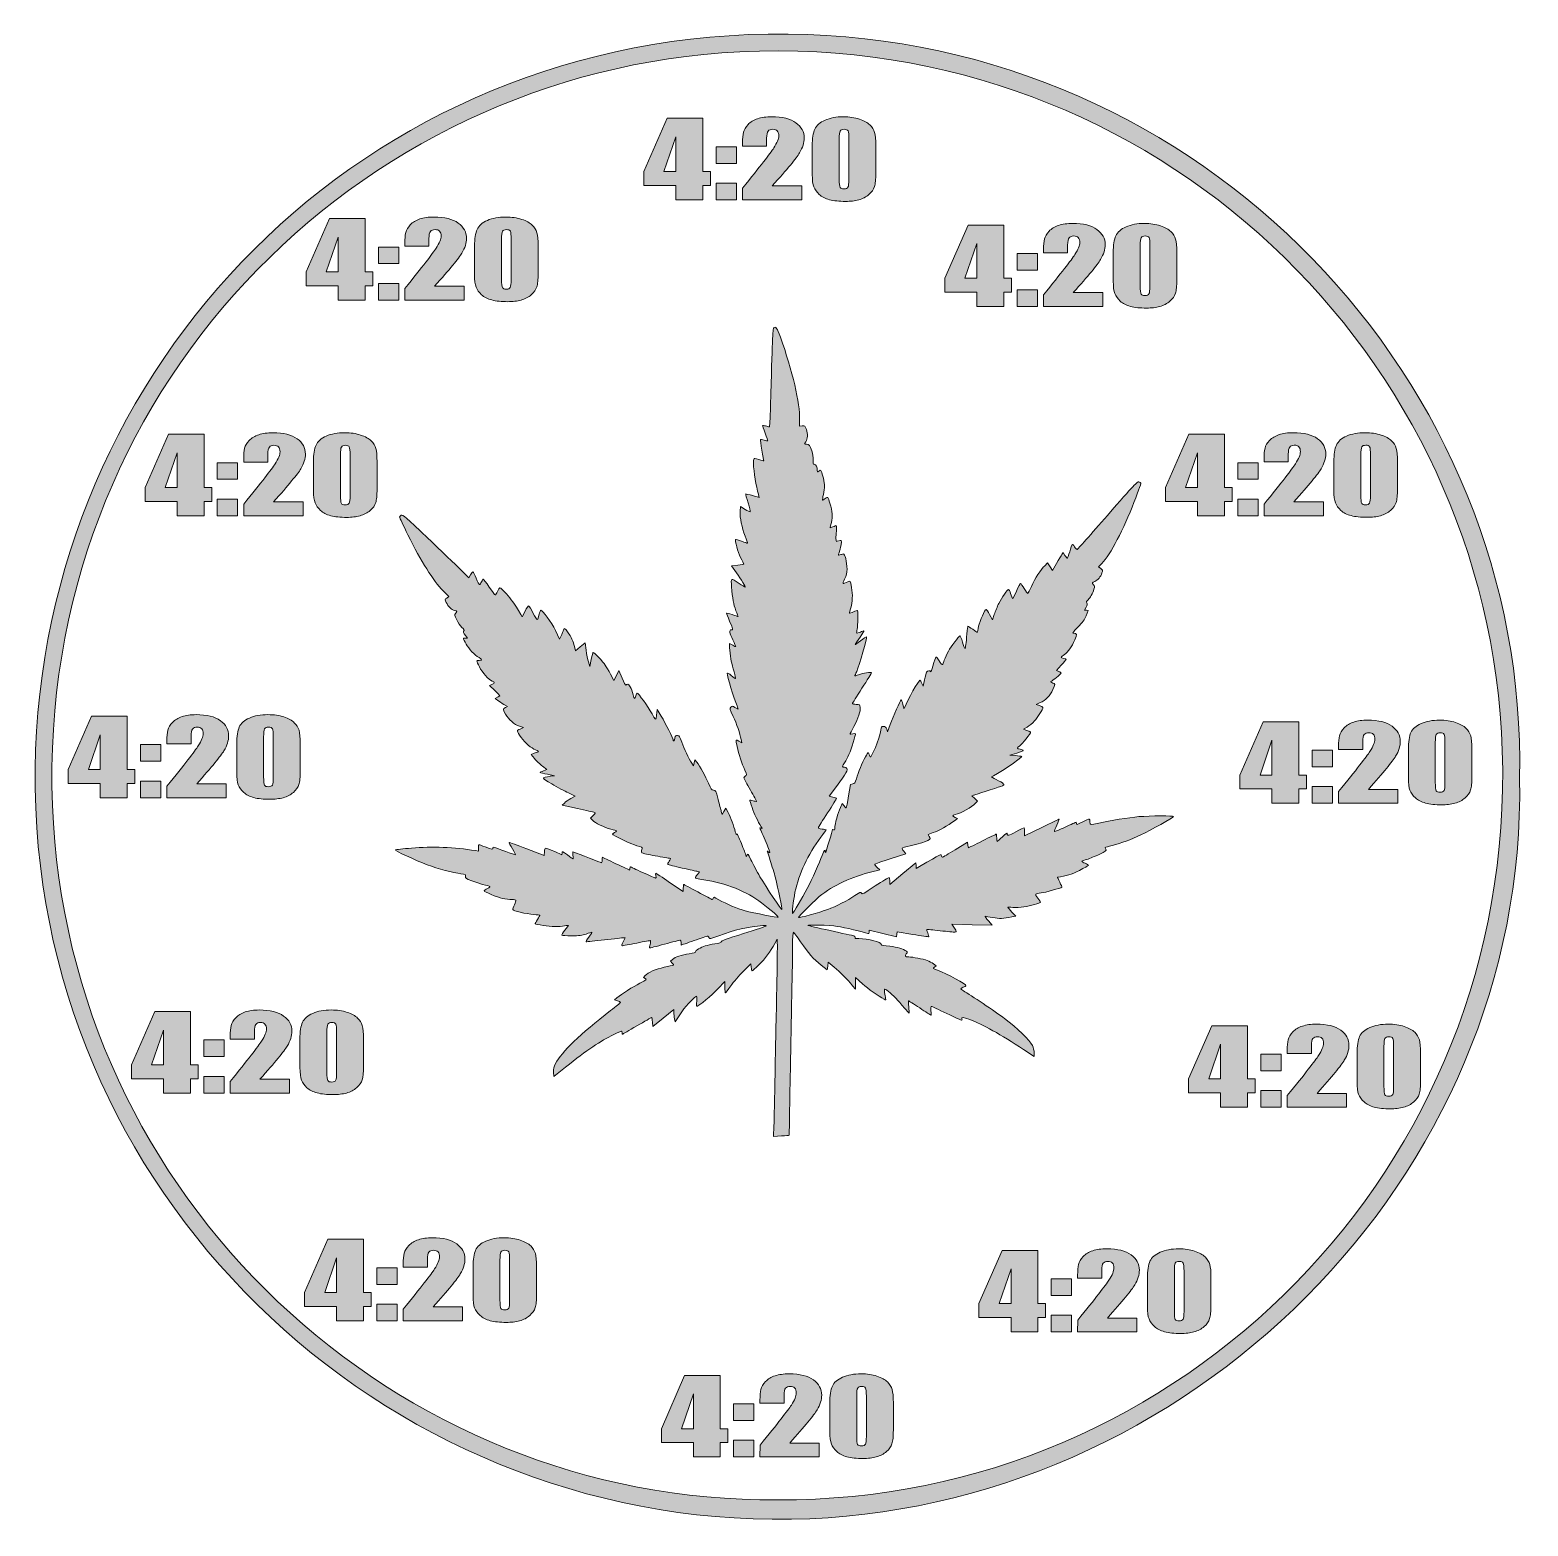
# Model space of a CAD drawing. Extents: x 643 to 1357, y -1356 to -644.
import ezdxf

# ---------------------------------------------------------------- set-up
doc = ezdxf.new("R2010")
doc.units = 0
doc.header["$MEASUREMENT"] = 0
doc.layers.add('katman 1', color=7, linetype='Continuous')

# ---------------------------------------------------------------- blocks, each defined once
blk = doc.blocks.new('block 3')
at = {"layer": 'katman 1', "true_color": 0x008000}
h = blk.add_hatch(color=96, dxfattribs=at)
h.dxf.hatch_style = 2
edge = h.paths.add_edge_path()
edge.add_spline(control_points=[(1352.71, -1000.2), (1356.42, -1191.04), (1193.78, -1350.01), (1005.86, -1353.12), (810.17, -1356.36), (643.07, -1196.56), (645.56, -995.57), (647.94, -804.13), (802.07, -643.74), (1004.2, -645.67), (1201.79, -647.57), (1356.74, -811.12), (1352.71, -1000.2)], knot_values=[0, 0, 0, 0, 1, 1, 1, 2, 2, 2, 3, 3, 3, 4, 4, 4, 4], degree=3, periodic=1)
edge = h.paths.add_edge_path()
edge.add_spline(control_points=[(999.32, -1343.86), (1191.36, -1345.21), (1350.98, -1185.25), (1344.49, -987.01), (1338.33, -798.81), (1178.89, -644.47), (981.31, -654.13), (797.37, -663.13), (646.34, -818.1), (653.8, -1012.92), (660.99, -1200.64), (817.46, -1345.44), (999.32, -1343.86)], knot_values=[0, 0, 0, 0, 1, 1, 1, 2, 2, 2, 3, 3, 3, 4, 4, 4, 4], degree=3, periodic=1)
at = {"layer": 'katman 1', "lineweight": 0}
for points in [[(1352.71, -1000.2), (1356.42, -1191.04), (1193.78, -1350.01), (1005.86, -1353.12), (810.17, -1356.36), (643.07, -1196.56), (645.56, -995.57), (647.94, -804.13), (802.07, -643.74), (1004.2, -645.67), (1201.79, -647.57), (1356.74, -811.12), (1352.71, -1000.2)], [(999.32, -1343.86), (1191.36, -1345.21), (1350.98, -1185.25), (1344.49, -987.01), (1338.33, -798.81), (1178.89, -644.47), (981.31, -654.13), (797.37, -663.13), (646.34, -818.1), (653.8, -1012.92), (660.99, -1200.64), (817.46, -1345.44), (999.32, -1343.86)]]:
    blk.add_open_spline(points, degree=3, knots=[0, 0, 0, 0, 1, 1, 1, 2, 2, 2, 3, 3, 3, 4, 4, 4, 4], dxfattribs=at)
blk = doc.blocks.new('block 4')
at = {"layer": 'katman 1', "true_color": 0xffffff}
h = blk.add_hatch(color=7, dxfattribs=at)
h.dxf.hatch_style = 2
edge = h.paths.add_edge_path()
edge.add_spline(control_points=[(1010.76, -718.04), (1010.76, -718.04), (1010.76, -724.66), (1010.76, -724.66), (1010.76, -724.66), (982.51, -724.66), (982.51, -724.66), (982.51, -724.66), (982.52, -719.12), (982.52, -719.12), (990.88, -708.79), (995.86, -702.4), (997.43, -699.95), (999.01, -697.49), (999.8, -695.58), (999.8, -694.2), (999.8, -693.15), (999.56, -692.36), (999.09, -691.84), (998.61, -691.32), (997.88, -691.06), (996.91, -691.06), (995.93, -691.06), (995.2, -691.35), (994.73, -691.92), (994.25, -692.5), (994.01, -693.64), (994.01, -695.35), (994.01, -695.35), (994.01, -699.05), (994.01, -699.05), (994.01, -699.05), (982.51, -699.05), (982.51, -699.05), (982.51, -699.05), (982.51, -697.63), (982.51, -697.63), (982.51, -695.46), (982.65, -693.74), (982.95, -692.49), (983.25, -691.23), (983.98, -690), (985.14, -688.78), (986.31, -687.57), (987.82, -686.65), (989.69, -686.02), (991.55, -685.4), (993.79, -685.09), (996.39, -685.09), (1001.5, -685.09), (1005.36, -686.04), (1007.98, -687.95), (1010.59, -689.86), (1011.9, -692.28), (1011.9, -695.21), (1011.9, -697.43), (1011.16, -699.78), (1009.69, -702.26), (1008.22, -704.74), (1003.88, -710), (996.68, -718.04), (996.68, -718.04), (1010.76, -718.04), (1010.76, -718.04)], knot_values=[0, 0, 0, 0, 1, 1, 1, 2, 2, 2, 3, 3, 3, 4, 4, 4, 5, 5, 5, 6, 6, 6, 7, 7, 7, 8, 8, 8, 9, 9, 9, 10, 10, 10, 11, 11, 11, 12, 12, 12, 13, 13, 13, 14, 14, 14, 15, 15, 15, 16, 16, 16, 17, 17, 17, 18, 18, 18, 19, 19, 19, 20, 20, 20, 21, 21, 21, 21], degree=3, periodic=1)
h = blk.add_hatch(color=7, dxfattribs=at)
h.dxf.hatch_style = 2
edge = h.paths.add_edge_path()
edge.add_spline(control_points=[(1046.03, -698.97), (1046.03, -698.97), (1046.03, -711.93), (1046.03, -711.93), (1046.03, -714.87), (1045.82, -717.01), (1045.39, -718.35), (1044.97, -719.7), (1044.09, -720.95), (1042.76, -722.12), (1041.42, -723.28), (1039.81, -724.12), (1037.93, -724.64), (1036.04, -725.15), (1033.93, -725.4), (1031.6, -725.4), (1028.53, -725.4), (1025.98, -725.14), (1023.94, -724.6), (1021.91, -724.06), (1020.29, -723.23), (1019.08, -722.09), (1017.87, -720.96), (1017.02, -719.76), (1016.51, -718.51), (1016, -717.25), (1015.75, -715.26), (1015.75, -712.52), (1015.75, -712.52), (1015.75, -698.97), (1015.75, -698.97), (1015.75, -695.41), (1016.15, -692.74), (1016.97, -690.96), (1017.78, -689.19), (1019.4, -687.77), (1021.83, -686.7), (1024.26, -685.62), (1027.19, -685.09), (1030.65, -685.09), (1033.47, -685.09), (1035.99, -685.46), (1038.21, -686.2), (1040.44, -686.95), (1042.1, -687.85), (1043.2, -688.93), (1044.3, -690), (1045.05, -691.2), (1045.44, -692.55), (1045.83, -693.89), (1046.03, -696.03), (1046.03, -698.97)], knot_values=[0, 0, 0, 0, 1, 1, 1, 2, 2, 2, 3, 3, 3, 4, 4, 4, 5, 5, 5, 6, 6, 6, 7, 7, 7, 8, 8, 8, 9, 9, 9, 10, 10, 10, 11, 11, 11, 12, 12, 12, 13, 13, 13, 14, 14, 14, 15, 15, 15, 16, 16, 16, 17, 17, 17, 17], degree=3, periodic=1)
edge = h.paths.add_edge_path()
edge.add_spline(control_points=[(1033.19, -695.71), (1033.19, -693.65), (1033.06, -692.36), (1032.79, -691.84), (1032.53, -691.32), (1031.91, -691.06), (1030.93, -691.06), (1029.98, -691.06), (1029.35, -691.34), (1029.04, -691.89), (1028.74, -692.44), (1028.58, -693.71), (1028.58, -695.71), (1028.58, -695.71), (1028.58, -714.66), (1028.58, -714.66), (1028.58, -716.91), (1028.73, -718.27), (1029.01, -718.74), (1029.3, -719.2), (1029.92, -719.43), (1030.87, -719.43), (1031.82, -719.43), (1032.45, -719.16), (1032.75, -718.62), (1033.04, -718.07), (1033.19, -716.85), (1033.19, -714.95), (1033.19, -714.95), (1033.19, -695.71), (1033.19, -695.71)], knot_values=[0, 0, 0, 0, 1, 1, 1, 2, 2, 2, 3, 3, 3, 4, 4, 4, 5, 5, 5, 6, 6, 6, 7, 7, 7, 8, 8, 8, 9, 9, 9, 10, 10, 10, 10], degree=3, periodic=1)
h = blk.add_hatch(color=7, dxfattribs=at)
h.dxf.hatch_style = 2
h.paths.add_polyline_path([(963.6, -685.83), (963.6, -711.21), (967.25, -711.21), (967.25, -717.83), (963.6, -717.83), (963.6, -724.66), (950.76, -724.66), (950.76, -717.83), (935.51, -717.83), (935.51, -711.21), (946.6, -685.83)])
h.paths.add_polyline_path([(950.76, -711.21), (950.76, -694.68), (945.09, -711.21)])
h = blk.add_hatch(color=7, dxfattribs=at)
h.dxf.hatch_style = 2
h.paths.add_polyline_path([(979.62, -699.38), (979.62, -707.27), (969.92, -707.27), (969.92, -699.38)])
h.paths.add_polyline_path([(979.62, -716.75), (979.62, -724.66), (969.92, -724.66), (969.92, -716.75)])
at = {"layer": 'katman 1', "lineweight": 0}
for points in [[(963.6, -685.83), (963.6, -711.21), (967.25, -711.21), (967.25, -717.83), (963.6, -717.83), (963.6, -724.66), (950.76, -724.66), (950.76, -717.83), (935.51, -717.83), (935.51, -711.21), (946.6, -685.83), (963.6, -685.83)], [(950.76, -711.21), (950.76, -694.68), (945.09, -711.21), (950.76, -711.21)], [(979.62, -699.38), (979.62, -707.27), (969.92, -707.27), (969.92, -699.38), (979.62, -699.38)], [(979.62, -716.75), (979.62, -724.66), (969.92, -724.66), (969.92, -716.75), (979.62, -716.75)]]:
    blk.add_lwpolyline(points, dxfattribs=at)
for points, knots in [([(1010.76, -718.04), (1010.76, -718.04), (1010.76, -724.66), (1010.76, -724.66), (1010.76, -724.66), (982.51, -724.66), (982.51, -724.66), (982.51, -724.66), (982.52, -719.12), (982.52, -719.12), (990.88, -708.79), (995.86, -702.4), (997.43, -699.95), (999.01, -697.49), (999.8, -695.58), (999.8, -694.2), (999.8, -693.15), (999.56, -692.36), (999.09, -691.84), (998.61, -691.32), (997.88, -691.06), (996.91, -691.06), (995.93, -691.06), (995.2, -691.35), (994.73, -691.92), (994.25, -692.5), (994.01, -693.64), (994.01, -695.35), (994.01, -695.35), (994.01, -699.05), (994.01, -699.05), (994.01, -699.05), (982.51, -699.05), (982.51, -699.05), (982.51, -699.05), (982.51, -697.63), (982.51, -697.63), (982.51, -695.46), (982.65, -693.74), (982.95, -692.49), (983.25, -691.23), (983.98, -690), (985.14, -688.78), (986.31, -687.57), (987.82, -686.65), (989.69, -686.02), (991.55, -685.4), (993.79, -685.09), (996.39, -685.09), (1001.5, -685.09), (1005.36, -686.04), (1007.98, -687.95), (1010.59, -689.86), (1011.9, -692.28), (1011.9, -695.21), (1011.9, -697.43), (1011.16, -699.78), (1009.69, -702.26), (1008.22, -704.74), (1003.88, -710), (996.68, -718.04), (996.68, -718.04), (1010.76, -718.04), (1010.76, -718.04)], [0, 0, 0, 0, 1, 1, 1, 2, 2, 2, 3, 3, 3, 4, 4, 4, 5, 5, 5, 6, 6, 6, 7, 7, 7, 8, 8, 8, 9, 9, 9, 10, 10, 10, 11, 11, 11, 12, 12, 12, 13, 13, 13, 14, 14, 14, 15, 15, 15, 16, 16, 16, 17, 17, 17, 18, 18, 18, 19, 19, 19, 20, 20, 20, 21, 21, 21, 21]), ([(1046.03, -698.97), (1046.03, -698.97), (1046.03, -711.93), (1046.03, -711.93), (1046.03, -714.87), (1045.82, -717.01), (1045.39, -718.35), (1044.97, -719.7), (1044.09, -720.95), (1042.76, -722.12), (1041.42, -723.28), (1039.81, -724.12), (1037.93, -724.64), (1036.04, -725.15), (1033.93, -725.4), (1031.6, -725.4), (1028.53, -725.4), (1025.98, -725.14), (1023.94, -724.6), (1021.91, -724.06), (1020.29, -723.23), (1019.08, -722.09), (1017.87, -720.96), (1017.02, -719.76), (1016.51, -718.51), (1016, -717.25), (1015.75, -715.26), (1015.75, -712.52), (1015.75, -712.52), (1015.75, -698.97), (1015.75, -698.97), (1015.75, -695.41), (1016.15, -692.74), (1016.97, -690.96), (1017.78, -689.19), (1019.4, -687.77), (1021.83, -686.7), (1024.26, -685.62), (1027.19, -685.09), (1030.65, -685.09), (1033.47, -685.09), (1035.99, -685.46), (1038.21, -686.2), (1040.44, -686.95), (1042.1, -687.85), (1043.2, -688.93), (1044.3, -690), (1045.05, -691.2), (1045.44, -692.55), (1045.83, -693.89), (1046.03, -696.03), (1046.03, -698.97)], [0, 0, 0, 0, 1, 1, 1, 2, 2, 2, 3, 3, 3, 4, 4, 4, 5, 5, 5, 6, 6, 6, 7, 7, 7, 8, 8, 8, 9, 9, 9, 10, 10, 10, 11, 11, 11, 12, 12, 12, 13, 13, 13, 14, 14, 14, 15, 15, 15, 16, 16, 16, 17, 17, 17, 17]), ([(1033.19, -695.71), (1033.19, -693.65), (1033.06, -692.36), (1032.79, -691.84), (1032.53, -691.32), (1031.91, -691.06), (1030.93, -691.06), (1029.98, -691.06), (1029.35, -691.34), (1029.04, -691.89), (1028.74, -692.44), (1028.58, -693.71), (1028.58, -695.71), (1028.58, -695.71), (1028.58, -714.66), (1028.58, -714.66), (1028.58, -716.91), (1028.73, -718.27), (1029.01, -718.74), (1029.3, -719.2), (1029.92, -719.43), (1030.87, -719.43), (1031.82, -719.43), (1032.45, -719.16), (1032.75, -718.62), (1033.04, -718.07), (1033.19, -716.85), (1033.19, -714.95), (1033.19, -714.95), (1033.19, -695.71), (1033.19, -695.71)], [0, 0, 0, 0, 1, 1, 1, 2, 2, 2, 3, 3, 3, 4, 4, 4, 5, 5, 5, 6, 6, 6, 7, 7, 7, 8, 8, 8, 9, 9, 9, 10, 10, 10, 10])]:
    blk.add_open_spline(points, degree=3, knots=knots, dxfattribs=at)
blk = doc.blocks.new('block 5')
at = {"layer": 'katman 1', "true_color": 0xffffff}
h = blk.add_hatch(color=7, dxfattribs=at)
h.dxf.hatch_style = 2
h.paths.add_polyline_path([(1107, -736.65), (1107, -762.02), (1110.65, -762.02), (1110.65, -768.64), (1107, -768.64), (1107, -775.47), (1094.16, -775.47), (1094.16, -768.64), (1078.91, -768.64), (1078.91, -762.02), (1090, -736.65)])
h.paths.add_polyline_path([(1094.16, -762.02), (1094.16, -745.5), (1088.49, -762.02)])
h = blk.add_hatch(color=7, dxfattribs=at)
h.dxf.hatch_style = 2
edge = h.paths.add_edge_path()
edge.add_spline(control_points=[(1154.15, -768.85), (1154.15, -768.85), (1154.15, -775.47), (1154.15, -775.47), (1154.15, -775.47), (1125.9, -775.47), (1125.9, -775.47), (1125.9, -775.47), (1125.91, -769.93), (1125.91, -769.93), (1134.28, -759.61), (1139.25, -753.21), (1140.83, -750.76), (1142.41, -748.31), (1143.2, -746.39), (1143.2, -745.02), (1143.2, -743.96), (1142.96, -743.17), (1142.48, -742.65), (1142.01, -742.13), (1141.28, -741.87), (1140.3, -741.87), (1139.33, -741.87), (1138.6, -742.16), (1138.12, -742.74), (1137.65, -743.31), (1137.41, -744.46), (1137.41, -746.17), (1137.41, -746.17), (1137.41, -749.86), (1137.41, -749.86), (1137.41, -749.86), (1125.9, -749.86), (1125.9, -749.86), (1125.9, -749.86), (1125.9, -748.45), (1125.9, -748.45), (1125.9, -746.27), (1126.05, -744.56), (1126.35, -743.3), (1126.65, -742.05), (1127.38, -740.81), (1128.54, -739.6), (1129.71, -738.38), (1131.22, -737.46), (1133.09, -736.84), (1134.95, -736.22), (1137.18, -735.9), (1139.79, -735.9), (1144.9, -735.9), (1148.76, -736.86), (1151.37, -738.77), (1153.99, -740.68), (1155.3, -743.1), (1155.3, -746.02), (1155.3, -748.25), (1154.56, -750.6), (1153.09, -753.08), (1151.62, -755.55), (1147.28, -760.81), (1140.08, -768.85), (1140.08, -768.85), (1154.15, -768.85), (1154.15, -768.85)], knot_values=[0, 0, 0, 0, 1, 1, 1, 2, 2, 2, 3, 3, 3, 4, 4, 4, 5, 5, 5, 6, 6, 6, 7, 7, 7, 8, 8, 8, 9, 9, 9, 10, 10, 10, 11, 11, 11, 12, 12, 12, 13, 13, 13, 14, 14, 14, 15, 15, 15, 16, 16, 16, 17, 17, 17, 18, 18, 18, 19, 19, 19, 20, 20, 20, 21, 21, 21, 21], degree=3, periodic=1)
h = blk.add_hatch(color=7, dxfattribs=at)
h.dxf.hatch_style = 2
edge = h.paths.add_edge_path()
edge.add_spline(control_points=[(1189.43, -749.79), (1189.43, -749.79), (1189.43, -762.74), (1189.43, -762.74), (1189.43, -765.68), (1189.21, -767.82), (1188.79, -769.17), (1188.37, -770.51), (1187.49, -771.77), (1186.15, -772.93), (1184.82, -774.1), (1183.21, -774.94), (1181.32, -775.45), (1179.44, -775.96), (1177.33, -776.22), (1175, -776.22), (1171.93, -776.22), (1169.37, -775.95), (1167.34, -775.41), (1165.31, -774.88), (1163.69, -774.04), (1162.48, -772.91), (1161.27, -771.77), (1160.41, -770.58), (1159.91, -769.32), (1159.4, -768.07), (1159.14, -766.07), (1159.14, -763.34), (1159.14, -763.34), (1159.14, -749.79), (1159.14, -749.79), (1159.14, -746.22), (1159.55, -743.55), (1160.37, -741.78), (1161.18, -740), (1162.8, -738.58), (1165.23, -737.51), (1167.65, -736.44), (1170.59, -735.9), (1174.05, -735.9), (1176.86, -735.9), (1179.38, -736.27), (1181.61, -737.02), (1183.83, -737.76), (1185.5, -738.67), (1186.6, -739.74), (1187.7, -740.81), (1188.45, -742.02), (1188.84, -743.36), (1189.23, -744.7), (1189.43, -746.85), (1189.43, -749.79)], knot_values=[0, 0, 0, 0, 1, 1, 1, 2, 2, 2, 3, 3, 3, 4, 4, 4, 5, 5, 5, 6, 6, 6, 7, 7, 7, 8, 8, 8, 9, 9, 9, 10, 10, 10, 11, 11, 11, 12, 12, 12, 13, 13, 13, 14, 14, 14, 15, 15, 15, 16, 16, 16, 17, 17, 17, 17], degree=3, periodic=1)
edge = h.paths.add_edge_path()
edge.add_spline(control_points=[(1176.59, -746.53), (1176.59, -744.46), (1176.46, -743.17), (1176.19, -742.65), (1175.93, -742.13), (1175.31, -741.87), (1174.33, -741.87), (1173.38, -741.87), (1172.75, -742.15), (1172.44, -742.7), (1172.13, -743.25), (1171.98, -744.53), (1171.98, -746.53), (1171.98, -746.53), (1171.98, -765.47), (1171.98, -765.47), (1171.98, -767.73), (1172.12, -769.09), (1172.41, -769.55), (1172.69, -770.02), (1173.31, -770.25), (1174.27, -770.25), (1175.22, -770.25), (1175.85, -769.98), (1176.14, -769.43), (1176.44, -768.89), (1176.59, -767.66), (1176.59, -765.76), (1176.59, -765.76), (1176.59, -746.53), (1176.59, -746.53)], knot_values=[0, 0, 0, 0, 1, 1, 1, 2, 2, 2, 3, 3, 3, 4, 4, 4, 5, 5, 5, 6, 6, 6, 7, 7, 7, 8, 8, 8, 9, 9, 9, 10, 10, 10, 10], degree=3, periodic=1)
h = blk.add_hatch(color=7, dxfattribs=at)
h.dxf.hatch_style = 2
h.paths.add_polyline_path([(1123.01, -750.2), (1123.01, -758.09), (1113.32, -758.09), (1113.32, -750.2)])
h.paths.add_polyline_path([(1123.01, -767.56), (1123.01, -775.47), (1113.32, -775.47), (1113.32, -767.56)])
at = {"layer": 'katman 1', "lineweight": 0}
for points in [[(1107, -736.65), (1107, -762.02), (1110.65, -762.02), (1110.65, -768.64), (1107, -768.64), (1107, -775.47), (1094.16, -775.47), (1094.16, -768.64), (1078.91, -768.64), (1078.91, -762.02), (1090, -736.65), (1107, -736.65)], [(1094.16, -762.02), (1094.16, -745.5), (1088.49, -762.02), (1094.16, -762.02)], [(1123.01, -750.2), (1123.01, -758.09), (1113.32, -758.09), (1113.32, -750.2), (1123.01, -750.2)], [(1123.01, -767.56), (1123.01, -775.47), (1113.32, -775.47), (1113.32, -767.56), (1123.01, -767.56)]]:
    blk.add_lwpolyline(points, dxfattribs=at)
for points, knots in [([(1154.15, -768.85), (1154.15, -768.85), (1154.15, -775.47), (1154.15, -775.47), (1154.15, -775.47), (1125.9, -775.47), (1125.9, -775.47), (1125.9, -775.47), (1125.91, -769.93), (1125.91, -769.93), (1134.28, -759.61), (1139.25, -753.21), (1140.83, -750.76), (1142.41, -748.31), (1143.2, -746.39), (1143.2, -745.02), (1143.2, -743.96), (1142.96, -743.17), (1142.48, -742.65), (1142.01, -742.13), (1141.28, -741.87), (1140.3, -741.87), (1139.33, -741.87), (1138.6, -742.16), (1138.12, -742.74), (1137.65, -743.31), (1137.41, -744.46), (1137.41, -746.17), (1137.41, -746.17), (1137.41, -749.86), (1137.41, -749.86), (1137.41, -749.86), (1125.9, -749.86), (1125.9, -749.86), (1125.9, -749.86), (1125.9, -748.45), (1125.9, -748.45), (1125.9, -746.27), (1126.05, -744.56), (1126.35, -743.3), (1126.65, -742.05), (1127.38, -740.81), (1128.54, -739.6), (1129.71, -738.38), (1131.22, -737.46), (1133.09, -736.84), (1134.95, -736.22), (1137.18, -735.9), (1139.79, -735.9), (1144.9, -735.9), (1148.76, -736.86), (1151.37, -738.77), (1153.99, -740.68), (1155.3, -743.1), (1155.3, -746.02), (1155.3, -748.25), (1154.56, -750.6), (1153.09, -753.08), (1151.62, -755.55), (1147.28, -760.81), (1140.08, -768.85), (1140.08, -768.85), (1154.15, -768.85), (1154.15, -768.85)], [0, 0, 0, 0, 1, 1, 1, 2, 2, 2, 3, 3, 3, 4, 4, 4, 5, 5, 5, 6, 6, 6, 7, 7, 7, 8, 8, 8, 9, 9, 9, 10, 10, 10, 11, 11, 11, 12, 12, 12, 13, 13, 13, 14, 14, 14, 15, 15, 15, 16, 16, 16, 17, 17, 17, 18, 18, 18, 19, 19, 19, 20, 20, 20, 21, 21, 21, 21]), ([(1189.43, -749.79), (1189.43, -749.79), (1189.43, -762.74), (1189.43, -762.74), (1189.43, -765.68), (1189.21, -767.82), (1188.79, -769.17), (1188.37, -770.51), (1187.49, -771.77), (1186.15, -772.93), (1184.82, -774.1), (1183.21, -774.94), (1181.32, -775.45), (1179.44, -775.96), (1177.33, -776.22), (1175, -776.22), (1171.93, -776.22), (1169.37, -775.95), (1167.34, -775.41), (1165.31, -774.88), (1163.69, -774.04), (1162.48, -772.91), (1161.27, -771.77), (1160.41, -770.58), (1159.91, -769.32), (1159.4, -768.07), (1159.14, -766.07), (1159.14, -763.34), (1159.14, -763.34), (1159.14, -749.79), (1159.14, -749.79), (1159.14, -746.22), (1159.55, -743.55), (1160.37, -741.78), (1161.18, -740), (1162.8, -738.58), (1165.23, -737.51), (1167.65, -736.44), (1170.59, -735.9), (1174.05, -735.9), (1176.86, -735.9), (1179.38, -736.27), (1181.61, -737.02), (1183.83, -737.76), (1185.5, -738.67), (1186.6, -739.74), (1187.7, -740.81), (1188.45, -742.02), (1188.84, -743.36), (1189.23, -744.7), (1189.43, -746.85), (1189.43, -749.79)], [0, 0, 0, 0, 1, 1, 1, 2, 2, 2, 3, 3, 3, 4, 4, 4, 5, 5, 5, 6, 6, 6, 7, 7, 7, 8, 8, 8, 9, 9, 9, 10, 10, 10, 11, 11, 11, 12, 12, 12, 13, 13, 13, 14, 14, 14, 15, 15, 15, 16, 16, 16, 17, 17, 17, 17]), ([(1176.59, -746.53), (1176.59, -744.46), (1176.46, -743.17), (1176.19, -742.65), (1175.93, -742.13), (1175.31, -741.87), (1174.33, -741.87), (1173.38, -741.87), (1172.75, -742.15), (1172.44, -742.7), (1172.13, -743.25), (1171.98, -744.53), (1171.98, -746.53), (1171.98, -746.53), (1171.98, -765.47), (1171.98, -765.47), (1171.98, -767.73), (1172.12, -769.09), (1172.41, -769.55), (1172.69, -770.02), (1173.31, -770.25), (1174.27, -770.25), (1175.22, -770.25), (1175.85, -769.98), (1176.14, -769.43), (1176.44, -768.89), (1176.59, -767.66), (1176.59, -765.76), (1176.59, -765.76), (1176.59, -746.53), (1176.59, -746.53)], [0, 0, 0, 0, 1, 1, 1, 2, 2, 2, 3, 3, 3, 4, 4, 4, 5, 5, 5, 6, 6, 6, 7, 7, 7, 8, 8, 8, 9, 9, 9, 10, 10, 10, 10])]:
    blk.add_open_spline(points, degree=3, knots=knots, dxfattribs=at)
blk = doc.blocks.new('block 6')
at = {"layer": 'katman 1', "true_color": 0xffffff}
h = blk.add_hatch(color=7, dxfattribs=at)
h.dxf.hatch_style = 2
h.paths.add_polyline_path([(1212.08, -836.31), (1212.08, -861.68), (1215.74, -861.68), (1215.74, -868.3), (1212.08, -868.3), (1212.08, -875.14), (1199.25, -875.14), (1199.25, -868.3), (1184, -868.3), (1184, -861.68), (1195.08, -836.31)])
h.paths.add_polyline_path([(1199.25, -861.68), (1199.25, -845.16), (1193.58, -861.68)])
h = blk.add_hatch(color=7, dxfattribs=at)
h.dxf.hatch_style = 2
edge = h.paths.add_edge_path()
edge.add_spline(control_points=[(1259.24, -868.52), (1259.24, -868.52), (1259.24, -875.14), (1259.24, -875.14), (1259.24, -875.14), (1230.99, -875.14), (1230.99, -875.14), (1230.99, -875.14), (1231, -869.6), (1231, -869.6), (1239.37, -859.27), (1244.34, -852.88), (1245.92, -850.42), (1247.5, -847.97), (1248.29, -846.06), (1248.29, -844.68), (1248.29, -843.63), (1248.05, -842.84), (1247.57, -842.32), (1247.09, -841.8), (1246.37, -841.54), (1245.39, -841.54), (1244.42, -841.54), (1243.69, -841.83), (1243.21, -842.4), (1242.73, -842.98), (1242.5, -844.12), (1242.5, -845.83), (1242.5, -845.83), (1242.5, -849.52), (1242.5, -849.52), (1242.5, -849.52), (1230.99, -849.52), (1230.99, -849.52), (1230.99, -849.52), (1230.99, -848.11), (1230.99, -848.11), (1230.99, -845.94), (1231.14, -844.22), (1231.44, -842.97), (1231.73, -841.71), (1232.46, -840.48), (1233.63, -839.26), (1234.79, -838.05), (1236.31, -837.13), (1238.17, -836.5), (1240.04, -835.88), (1242.27, -835.57), (1244.88, -835.57), (1249.98, -835.57), (1253.85, -836.52), (1256.46, -838.43), (1259.08, -840.34), (1260.39, -842.76), (1260.39, -845.69), (1260.39, -847.91), (1259.65, -850.26), (1258.18, -852.74), (1256.7, -855.22), (1252.37, -860.48), (1245.16, -868.52), (1245.16, -868.52), (1259.24, -868.52), (1259.24, -868.52)], knot_values=[0, 0, 0, 0, 1, 1, 1, 2, 2, 2, 3, 3, 3, 4, 4, 4, 5, 5, 5, 6, 6, 6, 7, 7, 7, 8, 8, 8, 9, 9, 9, 10, 10, 10, 11, 11, 11, 12, 12, 12, 13, 13, 13, 14, 14, 14, 15, 15, 15, 16, 16, 16, 17, 17, 17, 18, 18, 18, 19, 19, 19, 20, 20, 20, 21, 21, 21, 21], degree=3, periodic=1)
h = blk.add_hatch(color=7, dxfattribs=at)
h.dxf.hatch_style = 2
edge = h.paths.add_edge_path()
edge.add_spline(control_points=[(1294.51, -849.45), (1294.51, -849.45), (1294.51, -862.4), (1294.51, -862.4), (1294.51, -865.35), (1294.3, -867.49), (1293.88, -868.83), (1293.45, -870.17), (1292.58, -871.43), (1291.24, -872.6), (1289.91, -873.76), (1288.3, -874.6), (1286.41, -875.12), (1284.53, -875.63), (1282.42, -875.88), (1280.09, -875.88), (1277.02, -875.88), (1274.46, -875.61), (1272.43, -875.08), (1270.4, -874.54), (1268.78, -873.71), (1267.57, -872.57), (1266.36, -871.44), (1265.5, -870.24), (1264.99, -868.99), (1264.48, -867.73), (1264.23, -865.74), (1264.23, -863), (1264.23, -863), (1264.23, -849.45), (1264.23, -849.45), (1264.23, -845.89), (1264.64, -843.22), (1265.45, -841.44), (1266.27, -839.67), (1267.89, -838.25), (1270.32, -837.17), (1272.74, -836.1), (1275.68, -835.57), (1279.13, -835.57), (1281.95, -835.57), (1284.47, -835.94), (1286.7, -836.68), (1288.92, -837.43), (1290.58, -838.33), (1291.69, -839.4), (1292.79, -840.48), (1293.53, -841.68), (1293.93, -843.03), (1294.32, -844.37), (1294.51, -846.51), (1294.51, -849.45)], knot_values=[0, 0, 0, 0, 1, 1, 1, 2, 2, 2, 3, 3, 3, 4, 4, 4, 5, 5, 5, 6, 6, 6, 7, 7, 7, 8, 8, 8, 9, 9, 9, 10, 10, 10, 11, 11, 11, 12, 12, 12, 13, 13, 13, 14, 14, 14, 15, 15, 15, 16, 16, 16, 17, 17, 17, 17], degree=3, periodic=1)
edge = h.paths.add_edge_path()
edge.add_spline(control_points=[(1281.68, -846.19), (1281.68, -844.13), (1281.54, -842.84), (1281.28, -842.32), (1281.01, -841.8), (1280.39, -841.54), (1279.42, -841.54), (1278.47, -841.54), (1277.84, -841.81), (1277.53, -842.37), (1277.22, -842.92), (1277.07, -844.19), (1277.07, -846.19), (1277.07, -846.19), (1277.07, -865.14), (1277.07, -865.14), (1277.07, -867.39), (1277.21, -868.75), (1277.5, -869.22), (1277.78, -869.68), (1278.4, -869.91), (1279.36, -869.91), (1280.31, -869.91), (1280.93, -869.64), (1281.23, -869.1), (1281.53, -868.55), (1281.68, -867.33), (1281.68, -865.43), (1281.68, -865.43), (1281.68, -846.19), (1281.68, -846.19)], knot_values=[0, 0, 0, 0, 1, 1, 1, 2, 2, 2, 3, 3, 3, 4, 4, 4, 5, 5, 5, 6, 6, 6, 7, 7, 7, 8, 8, 8, 9, 9, 9, 10, 10, 10, 10], degree=3, periodic=1)
h = blk.add_hatch(color=7, dxfattribs=at)
h.dxf.hatch_style = 2
h.paths.add_polyline_path([(1228.1, -849.86), (1228.1, -857.75), (1218.41, -857.75), (1218.41, -849.86)])
h.paths.add_polyline_path([(1228.1, -867.22), (1228.1, -875.14), (1218.41, -875.14), (1218.41, -867.22)])
at = {"layer": 'katman 1', "lineweight": 0}
for points in [[(1212.08, -836.31), (1212.08, -861.68), (1215.74, -861.68), (1215.74, -868.3), (1212.08, -868.3), (1212.08, -875.14), (1199.25, -875.14), (1199.25, -868.3), (1184, -868.3), (1184, -861.68), (1195.08, -836.31), (1212.08, -836.31)], [(1199.25, -861.68), (1199.25, -845.16), (1193.58, -861.68), (1199.25, -861.68)], [(1228.1, -849.86), (1228.1, -857.75), (1218.41, -857.75), (1218.41, -849.86), (1228.1, -849.86)], [(1228.1, -867.22), (1228.1, -875.14), (1218.41, -875.14), (1218.41, -867.22), (1228.1, -867.22)]]:
    blk.add_lwpolyline(points, dxfattribs=at)
for points, knots in [([(1259.24, -868.52), (1259.24, -868.52), (1259.24, -875.14), (1259.24, -875.14), (1259.24, -875.14), (1230.99, -875.14), (1230.99, -875.14), (1230.99, -875.14), (1231, -869.6), (1231, -869.6), (1239.37, -859.27), (1244.34, -852.88), (1245.92, -850.42), (1247.5, -847.97), (1248.29, -846.06), (1248.29, -844.68), (1248.29, -843.63), (1248.05, -842.84), (1247.57, -842.32), (1247.09, -841.8), (1246.37, -841.54), (1245.39, -841.54), (1244.42, -841.54), (1243.69, -841.83), (1243.21, -842.4), (1242.73, -842.98), (1242.5, -844.12), (1242.5, -845.83), (1242.5, -845.83), (1242.5, -849.52), (1242.5, -849.52), (1242.5, -849.52), (1230.99, -849.52), (1230.99, -849.52), (1230.99, -849.52), (1230.99, -848.11), (1230.99, -848.11), (1230.99, -845.94), (1231.14, -844.22), (1231.44, -842.97), (1231.73, -841.71), (1232.46, -840.48), (1233.63, -839.26), (1234.79, -838.05), (1236.31, -837.13), (1238.17, -836.5), (1240.04, -835.88), (1242.27, -835.57), (1244.88, -835.57), (1249.98, -835.57), (1253.85, -836.52), (1256.46, -838.43), (1259.08, -840.34), (1260.39, -842.76), (1260.39, -845.69), (1260.39, -847.91), (1259.65, -850.26), (1258.18, -852.74), (1256.7, -855.22), (1252.37, -860.48), (1245.16, -868.52), (1245.16, -868.52), (1259.24, -868.52), (1259.24, -868.52)], [0, 0, 0, 0, 1, 1, 1, 2, 2, 2, 3, 3, 3, 4, 4, 4, 5, 5, 5, 6, 6, 6, 7, 7, 7, 8, 8, 8, 9, 9, 9, 10, 10, 10, 11, 11, 11, 12, 12, 12, 13, 13, 13, 14, 14, 14, 15, 15, 15, 16, 16, 16, 17, 17, 17, 18, 18, 18, 19, 19, 19, 20, 20, 20, 21, 21, 21, 21]), ([(1294.51, -849.45), (1294.51, -849.45), (1294.51, -862.4), (1294.51, -862.4), (1294.51, -865.35), (1294.3, -867.49), (1293.88, -868.83), (1293.45, -870.17), (1292.58, -871.43), (1291.24, -872.6), (1289.91, -873.76), (1288.3, -874.6), (1286.41, -875.12), (1284.53, -875.63), (1282.42, -875.88), (1280.09, -875.88), (1277.02, -875.88), (1274.46, -875.61), (1272.43, -875.08), (1270.4, -874.54), (1268.78, -873.71), (1267.57, -872.57), (1266.36, -871.44), (1265.5, -870.24), (1264.99, -868.99), (1264.48, -867.73), (1264.23, -865.74), (1264.23, -863), (1264.23, -863), (1264.23, -849.45), (1264.23, -849.45), (1264.23, -845.89), (1264.64, -843.22), (1265.45, -841.44), (1266.27, -839.67), (1267.89, -838.25), (1270.32, -837.17), (1272.74, -836.1), (1275.68, -835.57), (1279.13, -835.57), (1281.95, -835.57), (1284.47, -835.94), (1286.7, -836.68), (1288.92, -837.43), (1290.58, -838.33), (1291.69, -839.4), (1292.79, -840.48), (1293.53, -841.68), (1293.93, -843.03), (1294.32, -844.37), (1294.51, -846.51), (1294.51, -849.45)], [0, 0, 0, 0, 1, 1, 1, 2, 2, 2, 3, 3, 3, 4, 4, 4, 5, 5, 5, 6, 6, 6, 7, 7, 7, 8, 8, 8, 9, 9, 9, 10, 10, 10, 11, 11, 11, 12, 12, 12, 13, 13, 13, 14, 14, 14, 15, 15, 15, 16, 16, 16, 17, 17, 17, 17]), ([(1281.68, -846.19), (1281.68, -844.13), (1281.54, -842.84), (1281.28, -842.32), (1281.01, -841.8), (1280.39, -841.54), (1279.42, -841.54), (1278.47, -841.54), (1277.84, -841.81), (1277.53, -842.37), (1277.22, -842.92), (1277.07, -844.19), (1277.07, -846.19), (1277.07, -846.19), (1277.07, -865.14), (1277.07, -865.14), (1277.07, -867.39), (1277.21, -868.75), (1277.5, -869.22), (1277.78, -869.68), (1278.4, -869.91), (1279.36, -869.91), (1280.31, -869.91), (1280.93, -869.64), (1281.23, -869.1), (1281.53, -868.55), (1281.68, -867.33), (1281.68, -865.43), (1281.68, -865.43), (1281.68, -846.19), (1281.68, -846.19)], [0, 0, 0, 0, 1, 1, 1, 2, 2, 2, 3, 3, 3, 4, 4, 4, 5, 5, 5, 6, 6, 6, 7, 7, 7, 8, 8, 8, 9, 9, 9, 10, 10, 10, 10])]:
    blk.add_open_spline(points, degree=3, knots=knots, dxfattribs=at)
blk = doc.blocks.new('block 7')
at = {"layer": 'katman 1', "true_color": 0xffffff}
h = blk.add_hatch(color=7, dxfattribs=at)
h.dxf.hatch_style = 2
h.paths.add_polyline_path([(1247.58, -973.24), (1247.58, -998.62), (1251.23, -998.62), (1251.23, -1005.24), (1247.58, -1005.24), (1247.58, -1012.07), (1234.74, -1012.07), (1234.74, -1005.24), (1219.49, -1005.24), (1219.49, -998.62), (1230.58, -973.24)])
h.paths.add_polyline_path([(1234.74, -998.62), (1234.74, -982.09), (1229.07, -998.62)])
h = blk.add_hatch(color=7, dxfattribs=at)
h.dxf.hatch_style = 2
edge = h.paths.add_edge_path()
edge.add_spline(control_points=[(1294.74, -1005.45), (1294.74, -1005.45), (1294.74, -1012.07), (1294.74, -1012.07), (1294.74, -1012.07), (1266.49, -1012.07), (1266.49, -1012.07), (1266.49, -1012.07), (1266.5, -1006.53), (1266.5, -1006.53), (1274.86, -996.2), (1279.84, -989.81), (1281.42, -987.36), (1282.99, -984.9), (1283.78, -982.99), (1283.78, -981.61), (1283.78, -980.56), (1283.54, -979.77), (1283.07, -979.25), (1282.59, -978.73), (1281.86, -978.47), (1280.89, -978.47), (1279.91, -978.47), (1279.18, -978.76), (1278.71, -979.33), (1278.23, -979.91), (1277.99, -981.05), (1277.99, -982.76), (1277.99, -982.76), (1277.99, -986.46), (1277.99, -986.46), (1277.99, -986.46), (1266.49, -986.46), (1266.49, -986.46), (1266.49, -986.46), (1266.49, -985.04), (1266.49, -985.04), (1266.49, -982.87), (1266.64, -981.15), (1266.93, -979.9), (1267.23, -978.64), (1267.96, -977.41), (1269.12, -976.19), (1270.29, -974.98), (1271.81, -974.06), (1273.67, -973.43), (1275.53, -972.81), (1277.77, -972.5), (1280.37, -972.5), (1285.48, -972.5), (1289.34, -973.45), (1291.96, -975.36), (1294.57, -977.28), (1295.88, -979.69), (1295.88, -982.62), (1295.88, -984.84), (1295.14, -987.19), (1293.67, -989.67), (1292.2, -992.15), (1287.86, -997.41), (1280.66, -1005.45), (1280.66, -1005.45), (1294.74, -1005.45), (1294.74, -1005.45)], knot_values=[0, 0, 0, 0, 1, 1, 1, 2, 2, 2, 3, 3, 3, 4, 4, 4, 5, 5, 5, 6, 6, 6, 7, 7, 7, 8, 8, 8, 9, 9, 9, 10, 10, 10, 11, 11, 11, 12, 12, 12, 13, 13, 13, 14, 14, 14, 15, 15, 15, 16, 16, 16, 17, 17, 17, 18, 18, 18, 19, 19, 19, 20, 20, 20, 21, 21, 21, 21], degree=3, periodic=1)
h = blk.add_hatch(color=7, dxfattribs=at)
h.dxf.hatch_style = 2
edge = h.paths.add_edge_path()
edge.add_spline(control_points=[(1330.01, -986.39), (1330.01, -986.39), (1330.01, -999.34), (1330.01, -999.34), (1330.01, -1002.28), (1329.8, -1004.42), (1329.37, -1005.76), (1328.95, -1007.11), (1328.07, -1008.36), (1326.74, -1009.53), (1325.4, -1010.7), (1323.79, -1011.54), (1321.91, -1012.05), (1320.02, -1012.56), (1317.91, -1012.81), (1315.58, -1012.81), (1312.51, -1012.81), (1309.96, -1012.55), (1307.92, -1012.01), (1305.89, -1011.47), (1304.27, -1010.64), (1303.06, -1009.5), (1301.85, -1008.37), (1301, -1007.17), (1300.49, -1005.92), (1299.98, -1004.66), (1299.73, -1002.67), (1299.73, -999.94), (1299.73, -999.94), (1299.73, -986.39), (1299.73, -986.39), (1299.73, -982.82), (1300.13, -980.15), (1300.95, -978.38), (1301.76, -976.6), (1303.39, -975.18), (1305.81, -974.11), (1308.24, -973.04), (1311.18, -972.5), (1314.63, -972.5), (1317.45, -972.5), (1319.97, -972.87), (1322.19, -973.61), (1324.42, -974.36), (1326.08, -975.27), (1327.18, -976.34), (1328.28, -977.41), (1329.03, -978.61), (1329.42, -979.96), (1329.81, -981.3), (1330.01, -983.44), (1330.01, -986.39)], knot_values=[0, 0, 0, 0, 1, 1, 1, 2, 2, 2, 3, 3, 3, 4, 4, 4, 5, 5, 5, 6, 6, 6, 7, 7, 7, 8, 8, 8, 9, 9, 9, 10, 10, 10, 11, 11, 11, 12, 12, 12, 13, 13, 13, 14, 14, 14, 15, 15, 15, 16, 16, 16, 17, 17, 17, 17], degree=3, periodic=1)
edge = h.paths.add_edge_path()
edge.add_spline(control_points=[(1317.17, -983.12), (1317.17, -981.06), (1317.04, -979.77), (1316.77, -979.25), (1316.51, -978.73), (1315.89, -978.47), (1314.92, -978.47), (1313.96, -978.47), (1313.33, -978.75), (1313.02, -979.3), (1312.72, -979.85), (1312.56, -981.13), (1312.56, -983.12), (1312.56, -983.12), (1312.56, -1002.07), (1312.56, -1002.07), (1312.56, -1004.32), (1312.71, -1005.68), (1312.99, -1006.15), (1313.28, -1006.61), (1313.9, -1006.84), (1314.85, -1006.84), (1315.8, -1006.84), (1316.43, -1006.57), (1316.73, -1006.03), (1317.02, -1005.48), (1317.17, -1004.26), (1317.17, -1002.36), (1317.17, -1002.36), (1317.17, -983.12), (1317.17, -983.12)], knot_values=[0, 0, 0, 0, 1, 1, 1, 2, 2, 2, 3, 3, 3, 4, 4, 4, 5, 5, 5, 6, 6, 6, 7, 7, 7, 8, 8, 8, 9, 9, 9, 10, 10, 10, 10], degree=3, periodic=1)
h = blk.add_hatch(color=7, dxfattribs=at)
h.dxf.hatch_style = 2
h.paths.add_polyline_path([(1263.6, -986.79), (1263.6, -994.68), (1253.9, -994.68), (1253.9, -986.79)])
h.paths.add_polyline_path([(1263.6, -1004.16), (1263.6, -1012.07), (1253.9, -1012.07), (1253.9, -1004.16)])
at = {"layer": 'katman 1', "lineweight": 0}
for points in [[(1247.58, -973.24), (1247.58, -998.62), (1251.23, -998.62), (1251.23, -1005.24), (1247.58, -1005.24), (1247.58, -1012.07), (1234.74, -1012.07), (1234.74, -1005.24), (1219.49, -1005.24), (1219.49, -998.62), (1230.58, -973.24), (1247.58, -973.24)], [(1234.74, -998.62), (1234.74, -982.09), (1229.07, -998.62), (1234.74, -998.62)], [(1263.6, -986.79), (1263.6, -994.68), (1253.9, -994.68), (1253.9, -986.79), (1263.6, -986.79)], [(1263.6, -1004.16), (1263.6, -1012.07), (1253.9, -1012.07), (1253.9, -1004.16), (1263.6, -1004.16)]]:
    blk.add_lwpolyline(points, dxfattribs=at)
for points, knots in [([(1294.74, -1005.45), (1294.74, -1005.45), (1294.74, -1012.07), (1294.74, -1012.07), (1294.74, -1012.07), (1266.49, -1012.07), (1266.49, -1012.07), (1266.49, -1012.07), (1266.5, -1006.53), (1266.5, -1006.53), (1274.86, -996.2), (1279.84, -989.81), (1281.42, -987.36), (1282.99, -984.9), (1283.78, -982.99), (1283.78, -981.61), (1283.78, -980.56), (1283.54, -979.77), (1283.07, -979.25), (1282.59, -978.73), (1281.86, -978.47), (1280.89, -978.47), (1279.91, -978.47), (1279.18, -978.76), (1278.71, -979.33), (1278.23, -979.91), (1277.99, -981.05), (1277.99, -982.76), (1277.99, -982.76), (1277.99, -986.46), (1277.99, -986.46), (1277.99, -986.46), (1266.49, -986.46), (1266.49, -986.46), (1266.49, -986.46), (1266.49, -985.04), (1266.49, -985.04), (1266.49, -982.87), (1266.64, -981.15), (1266.93, -979.9), (1267.23, -978.64), (1267.96, -977.41), (1269.12, -976.19), (1270.29, -974.98), (1271.81, -974.06), (1273.67, -973.43), (1275.53, -972.81), (1277.77, -972.5), (1280.37, -972.5), (1285.48, -972.5), (1289.34, -973.45), (1291.96, -975.36), (1294.57, -977.28), (1295.88, -979.69), (1295.88, -982.62), (1295.88, -984.84), (1295.14, -987.19), (1293.67, -989.67), (1292.2, -992.15), (1287.86, -997.41), (1280.66, -1005.45), (1280.66, -1005.45), (1294.74, -1005.45), (1294.74, -1005.45)], [0, 0, 0, 0, 1, 1, 1, 2, 2, 2, 3, 3, 3, 4, 4, 4, 5, 5, 5, 6, 6, 6, 7, 7, 7, 8, 8, 8, 9, 9, 9, 10, 10, 10, 11, 11, 11, 12, 12, 12, 13, 13, 13, 14, 14, 14, 15, 15, 15, 16, 16, 16, 17, 17, 17, 18, 18, 18, 19, 19, 19, 20, 20, 20, 21, 21, 21, 21]), ([(1330.01, -986.39), (1330.01, -986.39), (1330.01, -999.34), (1330.01, -999.34), (1330.01, -1002.28), (1329.8, -1004.42), (1329.37, -1005.76), (1328.95, -1007.11), (1328.07, -1008.36), (1326.74, -1009.53), (1325.4, -1010.7), (1323.79, -1011.54), (1321.91, -1012.05), (1320.02, -1012.56), (1317.91, -1012.81), (1315.58, -1012.81), (1312.51, -1012.81), (1309.96, -1012.55), (1307.92, -1012.01), (1305.89, -1011.47), (1304.27, -1010.64), (1303.06, -1009.5), (1301.85, -1008.37), (1301, -1007.17), (1300.49, -1005.92), (1299.98, -1004.66), (1299.73, -1002.67), (1299.73, -999.94), (1299.73, -999.94), (1299.73, -986.39), (1299.73, -986.39), (1299.73, -982.82), (1300.13, -980.15), (1300.95, -978.38), (1301.76, -976.6), (1303.39, -975.18), (1305.81, -974.11), (1308.24, -973.04), (1311.18, -972.5), (1314.63, -972.5), (1317.45, -972.5), (1319.97, -972.87), (1322.19, -973.61), (1324.42, -974.36), (1326.08, -975.27), (1327.18, -976.34), (1328.28, -977.41), (1329.03, -978.61), (1329.42, -979.96), (1329.81, -981.3), (1330.01, -983.44), (1330.01, -986.39)], [0, 0, 0, 0, 1, 1, 1, 2, 2, 2, 3, 3, 3, 4, 4, 4, 5, 5, 5, 6, 6, 6, 7, 7, 7, 8, 8, 8, 9, 9, 9, 10, 10, 10, 11, 11, 11, 12, 12, 12, 13, 13, 13, 14, 14, 14, 15, 15, 15, 16, 16, 16, 17, 17, 17, 17]), ([(1317.17, -983.12), (1317.17, -981.06), (1317.04, -979.77), (1316.77, -979.25), (1316.51, -978.73), (1315.89, -978.47), (1314.92, -978.47), (1313.96, -978.47), (1313.33, -978.75), (1313.02, -979.3), (1312.72, -979.85), (1312.56, -981.13), (1312.56, -983.12), (1312.56, -983.12), (1312.56, -1002.07), (1312.56, -1002.07), (1312.56, -1004.32), (1312.71, -1005.68), (1312.99, -1006.15), (1313.28, -1006.61), (1313.9, -1006.84), (1314.85, -1006.84), (1315.8, -1006.84), (1316.43, -1006.57), (1316.73, -1006.03), (1317.02, -1005.48), (1317.17, -1004.26), (1317.17, -1002.36), (1317.17, -1002.36), (1317.17, -983.12), (1317.17, -983.12)], [0, 0, 0, 0, 1, 1, 1, 2, 2, 2, 3, 3, 3, 4, 4, 4, 5, 5, 5, 6, 6, 6, 7, 7, 7, 8, 8, 8, 9, 9, 9, 10, 10, 10, 10])]:
    blk.add_open_spline(points, degree=3, knots=knots, dxfattribs=at)
blk = doc.blocks.new('block 8')
at = {"layer": 'katman 1', "true_color": 0xffffff}
h = blk.add_hatch(color=7, dxfattribs=at)
h.dxf.hatch_style = 2
h.paths.add_polyline_path([(1223.13, -1118.05), (1223.13, -1143.42), (1226.78, -1143.42), (1226.78, -1150.04), (1223.13, -1150.04), (1223.13, -1156.88), (1210.29, -1156.88), (1210.29, -1150.04), (1195.04, -1150.04), (1195.04, -1143.42), (1206.13, -1118.05)])
h.paths.add_polyline_path([(1210.29, -1143.42), (1210.29, -1126.9), (1204.62, -1143.42)])
h = blk.add_hatch(color=7, dxfattribs=at)
h.dxf.hatch_style = 2
edge = h.paths.add_edge_path()
edge.add_spline(control_points=[(1270.29, -1150.26), (1270.29, -1150.26), (1270.29, -1156.88), (1270.29, -1156.88), (1270.29, -1156.88), (1242.04, -1156.88), (1242.04, -1156.88), (1242.04, -1156.88), (1242.05, -1151.33), (1242.05, -1151.33), (1250.41, -1141.01), (1255.39, -1134.62), (1256.96, -1132.16), (1258.54, -1129.71), (1259.33, -1127.79), (1259.33, -1126.42), (1259.33, -1125.36), (1259.09, -1124.57), (1258.62, -1124.06), (1258.14, -1123.54), (1257.41, -1123.28), (1256.44, -1123.28), (1255.46, -1123.28), (1254.73, -1123.56), (1254.26, -1124.14), (1253.78, -1124.71), (1253.54, -1125.86), (1253.54, -1127.57), (1253.54, -1127.57), (1253.54, -1131.26), (1253.54, -1131.26), (1253.54, -1131.26), (1242.04, -1131.26), (1242.04, -1131.26), (1242.04, -1131.26), (1242.04, -1129.85), (1242.04, -1129.85), (1242.04, -1127.67), (1242.18, -1125.96), (1242.48, -1124.7), (1242.78, -1123.45), (1243.51, -1122.21), (1244.67, -1121), (1245.84, -1119.78), (1247.35, -1118.86), (1249.22, -1118.24), (1251.08, -1117.62), (1253.32, -1117.3), (1255.92, -1117.3), (1261.03, -1117.3), (1264.89, -1118.26), (1267.51, -1120.17), (1270.12, -1122.08), (1271.43, -1124.5), (1271.43, -1127.42), (1271.43, -1129.65), (1270.69, -1132), (1269.22, -1134.48), (1267.75, -1136.95), (1263.41, -1142.21), (1256.21, -1150.26), (1256.21, -1150.26), (1270.29, -1150.26), (1270.29, -1150.26)], knot_values=[0, 0, 0, 0, 1, 1, 1, 2, 2, 2, 3, 3, 3, 4, 4, 4, 5, 5, 5, 6, 6, 6, 7, 7, 7, 8, 8, 8, 9, 9, 9, 10, 10, 10, 11, 11, 11, 12, 12, 12, 13, 13, 13, 14, 14, 14, 15, 15, 15, 16, 16, 16, 17, 17, 17, 18, 18, 18, 19, 19, 19, 20, 20, 20, 21, 21, 21, 21], degree=3, periodic=1)
h = blk.add_hatch(color=7, dxfattribs=at)
h.dxf.hatch_style = 2
edge = h.paths.add_edge_path()
edge.add_spline(control_points=[(1305.56, -1131.19), (1305.56, -1131.19), (1305.56, -1144.14), (1305.56, -1144.14), (1305.56, -1147.08), (1305.35, -1149.22), (1304.92, -1150.57), (1304.5, -1151.91), (1303.62, -1153.17), (1302.28, -1154.33), (1300.95, -1155.5), (1299.34, -1156.34), (1297.45, -1156.85), (1295.57, -1157.36), (1293.46, -1157.62), (1291.13, -1157.62), (1288.06, -1157.62), (1285.51, -1157.35), (1283.47, -1156.82), (1281.44, -1156.28), (1279.82, -1155.45), (1278.61, -1154.31), (1277.4, -1153.17), (1276.55, -1151.98), (1276.04, -1150.72), (1275.53, -1149.47), (1275.28, -1147.47), (1275.28, -1144.74), (1275.28, -1144.74), (1275.28, -1131.19), (1275.28, -1131.19), (1275.28, -1127.62), (1275.68, -1124.95), (1276.5, -1123.18), (1277.31, -1121.4), (1278.93, -1119.98), (1281.36, -1118.91), (1283.79, -1117.84), (1286.72, -1117.3), (1290.18, -1117.3), (1293, -1117.3), (1295.52, -1117.68), (1297.74, -1118.42), (1299.97, -1119.16), (1301.63, -1120.07), (1302.73, -1121.14), (1303.83, -1122.21), (1304.58, -1123.42), (1304.97, -1124.76), (1305.36, -1126.11), (1305.56, -1128.25), (1305.56, -1131.19)], knot_values=[0, 0, 0, 0, 1, 1, 1, 2, 2, 2, 3, 3, 3, 4, 4, 4, 5, 5, 5, 6, 6, 6, 7, 7, 7, 8, 8, 8, 9, 9, 9, 10, 10, 10, 11, 11, 11, 12, 12, 12, 13, 13, 13, 14, 14, 14, 15, 15, 15, 16, 16, 16, 17, 17, 17, 17], degree=3, periodic=1)
edge = h.paths.add_edge_path()
edge.add_spline(control_points=[(1292.72, -1127.93), (1292.72, -1125.87), (1292.59, -1124.57), (1292.32, -1124.06), (1292.06, -1123.54), (1291.44, -1123.28), (1290.46, -1123.28), (1289.51, -1123.28), (1288.88, -1123.55), (1288.57, -1124.1), (1288.27, -1124.65), (1288.11, -1125.93), (1288.11, -1127.93), (1288.11, -1127.93), (1288.11, -1146.87), (1288.11, -1146.87), (1288.11, -1149.13), (1288.26, -1150.49), (1288.54, -1150.95), (1288.83, -1151.42), (1289.45, -1151.65), (1290.4, -1151.65), (1291.35, -1151.65), (1291.98, -1151.38), (1292.28, -1150.83), (1292.57, -1150.29), (1292.72, -1149.06), (1292.72, -1147.16), (1292.72, -1147.16), (1292.72, -1127.93), (1292.72, -1127.93)], knot_values=[0, 0, 0, 0, 1, 1, 1, 2, 2, 2, 3, 3, 3, 4, 4, 4, 5, 5, 5, 6, 6, 6, 7, 7, 7, 8, 8, 8, 9, 9, 9, 10, 10, 10, 10], degree=3, periodic=1)
h = blk.add_hatch(color=7, dxfattribs=at)
h.dxf.hatch_style = 2
h.paths.add_polyline_path([(1239.15, -1131.6), (1239.15, -1139.49), (1229.45, -1139.49), (1229.45, -1131.6)])
h.paths.add_polyline_path([(1239.15, -1148.96), (1239.15, -1156.88), (1229.45, -1156.88), (1229.45, -1148.96)])
at = {"layer": 'katman 1', "lineweight": 0}
for points in [[(1223.13, -1118.05), (1223.13, -1143.42), (1226.78, -1143.42), (1226.78, -1150.04), (1223.13, -1150.04), (1223.13, -1156.88), (1210.29, -1156.88), (1210.29, -1150.04), (1195.04, -1150.04), (1195.04, -1143.42), (1206.13, -1118.05), (1223.13, -1118.05)], [(1210.29, -1143.42), (1210.29, -1126.9), (1204.62, -1143.42), (1210.29, -1143.42)], [(1239.15, -1131.6), (1239.15, -1139.49), (1229.45, -1139.49), (1229.45, -1131.6), (1239.15, -1131.6)], [(1239.15, -1148.96), (1239.15, -1156.88), (1229.45, -1156.88), (1229.45, -1148.96), (1239.15, -1148.96)]]:
    blk.add_lwpolyline(points, dxfattribs=at)
for points, knots in [([(1270.29, -1150.26), (1270.29, -1150.26), (1270.29, -1156.88), (1270.29, -1156.88), (1270.29, -1156.88), (1242.04, -1156.88), (1242.04, -1156.88), (1242.04, -1156.88), (1242.05, -1151.33), (1242.05, -1151.33), (1250.41, -1141.01), (1255.39, -1134.62), (1256.96, -1132.16), (1258.54, -1129.71), (1259.33, -1127.79), (1259.33, -1126.42), (1259.33, -1125.36), (1259.09, -1124.57), (1258.62, -1124.06), (1258.14, -1123.54), (1257.41, -1123.28), (1256.44, -1123.28), (1255.46, -1123.28), (1254.73, -1123.56), (1254.26, -1124.14), (1253.78, -1124.71), (1253.54, -1125.86), (1253.54, -1127.57), (1253.54, -1127.57), (1253.54, -1131.26), (1253.54, -1131.26), (1253.54, -1131.26), (1242.04, -1131.26), (1242.04, -1131.26), (1242.04, -1131.26), (1242.04, -1129.85), (1242.04, -1129.85), (1242.04, -1127.67), (1242.18, -1125.96), (1242.48, -1124.7), (1242.78, -1123.45), (1243.51, -1122.21), (1244.67, -1121), (1245.84, -1119.78), (1247.35, -1118.86), (1249.22, -1118.24), (1251.08, -1117.62), (1253.32, -1117.3), (1255.92, -1117.3), (1261.03, -1117.3), (1264.89, -1118.26), (1267.51, -1120.17), (1270.12, -1122.08), (1271.43, -1124.5), (1271.43, -1127.42), (1271.43, -1129.65), (1270.69, -1132), (1269.22, -1134.48), (1267.75, -1136.95), (1263.41, -1142.21), (1256.21, -1150.26), (1256.21, -1150.26), (1270.29, -1150.26), (1270.29, -1150.26)], [0, 0, 0, 0, 1, 1, 1, 2, 2, 2, 3, 3, 3, 4, 4, 4, 5, 5, 5, 6, 6, 6, 7, 7, 7, 8, 8, 8, 9, 9, 9, 10, 10, 10, 11, 11, 11, 12, 12, 12, 13, 13, 13, 14, 14, 14, 15, 15, 15, 16, 16, 16, 17, 17, 17, 18, 18, 18, 19, 19, 19, 20, 20, 20, 21, 21, 21, 21]), ([(1305.56, -1131.19), (1305.56, -1131.19), (1305.56, -1144.14), (1305.56, -1144.14), (1305.56, -1147.08), (1305.35, -1149.22), (1304.92, -1150.57), (1304.5, -1151.91), (1303.62, -1153.17), (1302.28, -1154.33), (1300.95, -1155.5), (1299.34, -1156.34), (1297.45, -1156.85), (1295.57, -1157.36), (1293.46, -1157.62), (1291.13, -1157.62), (1288.06, -1157.62), (1285.51, -1157.35), (1283.47, -1156.82), (1281.44, -1156.28), (1279.82, -1155.45), (1278.61, -1154.31), (1277.4, -1153.17), (1276.55, -1151.98), (1276.04, -1150.72), (1275.53, -1149.47), (1275.28, -1147.47), (1275.28, -1144.74), (1275.28, -1144.74), (1275.28, -1131.19), (1275.28, -1131.19), (1275.28, -1127.62), (1275.68, -1124.95), (1276.5, -1123.18), (1277.31, -1121.4), (1278.93, -1119.98), (1281.36, -1118.91), (1283.79, -1117.84), (1286.72, -1117.3), (1290.18, -1117.3), (1293, -1117.3), (1295.52, -1117.68), (1297.74, -1118.42), (1299.97, -1119.16), (1301.63, -1120.07), (1302.73, -1121.14), (1303.83, -1122.21), (1304.58, -1123.42), (1304.97, -1124.76), (1305.36, -1126.11), (1305.56, -1128.25), (1305.56, -1131.19)], [0, 0, 0, 0, 1, 1, 1, 2, 2, 2, 3, 3, 3, 4, 4, 4, 5, 5, 5, 6, 6, 6, 7, 7, 7, 8, 8, 8, 9, 9, 9, 10, 10, 10, 11, 11, 11, 12, 12, 12, 13, 13, 13, 14, 14, 14, 15, 15, 15, 16, 16, 16, 17, 17, 17, 17]), ([(1292.72, -1127.93), (1292.72, -1125.87), (1292.59, -1124.57), (1292.32, -1124.06), (1292.06, -1123.54), (1291.44, -1123.28), (1290.46, -1123.28), (1289.51, -1123.28), (1288.88, -1123.55), (1288.57, -1124.1), (1288.27, -1124.65), (1288.11, -1125.93), (1288.11, -1127.93), (1288.11, -1127.93), (1288.11, -1146.87), (1288.11, -1146.87), (1288.11, -1149.13), (1288.26, -1150.49), (1288.54, -1150.95), (1288.83, -1151.42), (1289.45, -1151.65), (1290.4, -1151.65), (1291.35, -1151.65), (1291.98, -1151.38), (1292.28, -1150.83), (1292.57, -1150.29), (1292.72, -1149.06), (1292.72, -1147.16), (1292.72, -1147.16), (1292.72, -1127.93), (1292.72, -1127.93)], [0, 0, 0, 0, 1, 1, 1, 2, 2, 2, 3, 3, 3, 4, 4, 4, 5, 5, 5, 6, 6, 6, 7, 7, 7, 8, 8, 8, 9, 9, 9, 10, 10, 10, 10])]:
    blk.add_open_spline(points, degree=3, knots=knots, dxfattribs=at)
blk = doc.blocks.new('block 9')
at = {"layer": 'katman 1', "true_color": 0xffffff}
h = blk.add_hatch(color=7, dxfattribs=at)
h.dxf.hatch_style = 2
h.paths.add_polyline_path([(1123.27, -1225.06), (1123.27, -1250.43), (1126.92, -1250.43), (1126.92, -1257.05), (1123.27, -1257.05), (1123.27, -1263.89), (1110.43, -1263.89), (1110.43, -1257.05), (1095.18, -1257.05), (1095.18, -1250.43), (1106.27, -1225.06)])
h.paths.add_polyline_path([(1110.43, -1250.43), (1110.43, -1233.91), (1104.76, -1250.43)])
h = blk.add_hatch(color=7, dxfattribs=at)
h.dxf.hatch_style = 2
edge = h.paths.add_edge_path()
edge.add_spline(control_points=[(1170.43, -1257.27), (1170.43, -1257.27), (1170.43, -1263.89), (1170.43, -1263.89), (1170.43, -1263.89), (1142.18, -1263.89), (1142.18, -1263.89), (1142.18, -1263.89), (1142.19, -1258.35), (1142.19, -1258.35), (1150.55, -1248.02), (1155.53, -1241.63), (1157.11, -1239.17), (1158.68, -1236.72), (1159.47, -1234.8), (1159.47, -1233.43), (1159.47, -1232.37), (1159.23, -1231.59), (1158.76, -1231.07), (1158.28, -1230.55), (1157.55, -1230.29), (1156.58, -1230.29), (1155.6, -1230.29), (1154.87, -1230.57), (1154.4, -1231.15), (1153.92, -1231.73), (1153.68, -1232.87), (1153.68, -1234.58), (1153.68, -1234.58), (1153.68, -1238.27), (1153.68, -1238.27), (1153.68, -1238.27), (1142.18, -1238.27), (1142.18, -1238.27), (1142.18, -1238.27), (1142.18, -1236.86), (1142.18, -1236.86), (1142.18, -1234.68), (1142.33, -1232.97), (1142.62, -1231.71), (1142.92, -1230.46), (1143.65, -1229.22), (1144.82, -1228.01), (1145.98, -1226.79), (1147.5, -1225.87), (1149.36, -1225.25), (1151.22, -1224.63), (1153.46, -1224.32), (1156.06, -1224.32), (1161.17, -1224.32), (1165.03, -1225.27), (1167.65, -1227.18), (1170.26, -1229.09), (1171.57, -1231.51), (1171.57, -1234.44), (1171.57, -1236.66), (1170.83, -1239.01), (1169.36, -1241.49), (1167.89, -1243.97), (1163.55, -1249.23), (1156.35, -1257.27), (1156.35, -1257.27), (1170.43, -1257.27), (1170.43, -1257.27)], knot_values=[0, 0, 0, 0, 1, 1, 1, 2, 2, 2, 3, 3, 3, 4, 4, 4, 5, 5, 5, 6, 6, 6, 7, 7, 7, 8, 8, 8, 9, 9, 9, 10, 10, 10, 11, 11, 11, 12, 12, 12, 13, 13, 13, 14, 14, 14, 15, 15, 15, 16, 16, 16, 17, 17, 17, 18, 18, 18, 19, 19, 19, 20, 20, 20, 21, 21, 21, 21], degree=3, periodic=1)
h = blk.add_hatch(color=7, dxfattribs=at)
h.dxf.hatch_style = 2
edge = h.paths.add_edge_path()
edge.add_spline(control_points=[(1205.7, -1238.2), (1205.7, -1238.2), (1205.7, -1251.15), (1205.7, -1251.15), (1205.7, -1254.09), (1205.49, -1256.24), (1205.06, -1257.58), (1204.64, -1258.92), (1203.76, -1260.18), (1202.43, -1261.34), (1201.09, -1262.51), (1199.48, -1263.35), (1197.6, -1263.86), (1195.71, -1264.37), (1193.6, -1264.63), (1191.27, -1264.63), (1188.2, -1264.63), (1185.65, -1264.36), (1183.61, -1263.83), (1181.58, -1263.29), (1179.96, -1262.46), (1178.75, -1261.32), (1177.55, -1260.19), (1176.69, -1258.99), (1176.18, -1257.74), (1175.67, -1256.48), (1175.42, -1254.49), (1175.42, -1251.75), (1175.42, -1251.75), (1175.42, -1238.2), (1175.42, -1238.2), (1175.42, -1234.64), (1175.82, -1231.97), (1176.64, -1230.19), (1177.46, -1228.42), (1179.08, -1226.99), (1181.5, -1225.92), (1183.93, -1224.85), (1186.87, -1224.32), (1190.32, -1224.32), (1193.14, -1224.32), (1195.66, -1224.69), (1197.88, -1225.43), (1200.11, -1226.17), (1201.77, -1227.08), (1202.87, -1228.15), (1203.97, -1229.22), (1204.72, -1230.43), (1205.11, -1231.77), (1205.5, -1233.12), (1205.7, -1235.26), (1205.7, -1238.2)], knot_values=[0, 0, 0, 0, 1, 1, 1, 2, 2, 2, 3, 3, 3, 4, 4, 4, 5, 5, 5, 6, 6, 6, 7, 7, 7, 8, 8, 8, 9, 9, 9, 10, 10, 10, 11, 11, 11, 12, 12, 12, 13, 13, 13, 14, 14, 14, 15, 15, 15, 16, 16, 16, 17, 17, 17, 17], degree=3, periodic=1)
edge = h.paths.add_edge_path()
edge.add_spline(control_points=[(1192.86, -1234.94), (1192.86, -1232.88), (1192.73, -1231.59), (1192.46, -1231.07), (1192.2, -1230.55), (1191.58, -1230.29), (1190.61, -1230.29), (1189.65, -1230.29), (1189.02, -1230.56), (1188.71, -1231.11), (1188.41, -1231.67), (1188.25, -1232.94), (1188.25, -1234.94), (1188.25, -1234.94), (1188.25, -1253.89), (1188.25, -1253.89), (1188.25, -1256.14), (1188.4, -1257.5), (1188.68, -1257.96), (1188.97, -1258.43), (1189.59, -1258.66), (1190.54, -1258.66), (1191.49, -1258.66), (1192.12, -1258.39), (1192.42, -1257.84), (1192.71, -1257.3), (1192.86, -1256.08), (1192.86, -1254.17), (1192.86, -1254.17), (1192.86, -1234.94), (1192.86, -1234.94)], knot_values=[0, 0, 0, 0, 1, 1, 1, 2, 2, 2, 3, 3, 3, 4, 4, 4, 5, 5, 5, 6, 6, 6, 7, 7, 7, 8, 8, 8, 9, 9, 9, 10, 10, 10, 10], degree=3, periodic=1)
h = blk.add_hatch(color=7, dxfattribs=at)
h.dxf.hatch_style = 2
h.paths.add_polyline_path([(1139.29, -1238.61), (1139.29, -1246.5), (1129.59, -1246.5), (1129.59, -1238.61)])
h.paths.add_polyline_path([(1139.29, -1255.97), (1139.29, -1263.89), (1129.59, -1263.89), (1129.59, -1255.97)])
at = {"layer": 'katman 1', "lineweight": 0}
for points in [[(1123.27, -1225.06), (1123.27, -1250.43), (1126.92, -1250.43), (1126.92, -1257.05), (1123.27, -1257.05), (1123.27, -1263.89), (1110.43, -1263.89), (1110.43, -1257.05), (1095.18, -1257.05), (1095.18, -1250.43), (1106.27, -1225.06), (1123.27, -1225.06)], [(1110.43, -1250.43), (1110.43, -1233.91), (1104.76, -1250.43), (1110.43, -1250.43)], [(1139.29, -1238.61), (1139.29, -1246.5), (1129.59, -1246.5), (1129.59, -1238.61), (1139.29, -1238.61)], [(1139.29, -1255.97), (1139.29, -1263.89), (1129.59, -1263.89), (1129.59, -1255.97), (1139.29, -1255.97)]]:
    blk.add_lwpolyline(points, dxfattribs=at)
for points, knots in [([(1170.43, -1257.27), (1170.43, -1257.27), (1170.43, -1263.89), (1170.43, -1263.89), (1170.43, -1263.89), (1142.18, -1263.89), (1142.18, -1263.89), (1142.18, -1263.89), (1142.19, -1258.35), (1142.19, -1258.35), (1150.55, -1248.02), (1155.53, -1241.63), (1157.11, -1239.17), (1158.68, -1236.72), (1159.47, -1234.8), (1159.47, -1233.43), (1159.47, -1232.37), (1159.23, -1231.59), (1158.76, -1231.07), (1158.28, -1230.55), (1157.55, -1230.29), (1156.58, -1230.29), (1155.6, -1230.29), (1154.87, -1230.57), (1154.4, -1231.15), (1153.92, -1231.73), (1153.68, -1232.87), (1153.68, -1234.58), (1153.68, -1234.58), (1153.68, -1238.27), (1153.68, -1238.27), (1153.68, -1238.27), (1142.18, -1238.27), (1142.18, -1238.27), (1142.18, -1238.27), (1142.18, -1236.86), (1142.18, -1236.86), (1142.18, -1234.68), (1142.33, -1232.97), (1142.62, -1231.71), (1142.92, -1230.46), (1143.65, -1229.22), (1144.82, -1228.01), (1145.98, -1226.79), (1147.5, -1225.87), (1149.36, -1225.25), (1151.22, -1224.63), (1153.46, -1224.32), (1156.06, -1224.32), (1161.17, -1224.32), (1165.03, -1225.27), (1167.65, -1227.18), (1170.26, -1229.09), (1171.57, -1231.51), (1171.57, -1234.44), (1171.57, -1236.66), (1170.83, -1239.01), (1169.36, -1241.49), (1167.89, -1243.97), (1163.55, -1249.23), (1156.35, -1257.27), (1156.35, -1257.27), (1170.43, -1257.27), (1170.43, -1257.27)], [0, 0, 0, 0, 1, 1, 1, 2, 2, 2, 3, 3, 3, 4, 4, 4, 5, 5, 5, 6, 6, 6, 7, 7, 7, 8, 8, 8, 9, 9, 9, 10, 10, 10, 11, 11, 11, 12, 12, 12, 13, 13, 13, 14, 14, 14, 15, 15, 15, 16, 16, 16, 17, 17, 17, 18, 18, 18, 19, 19, 19, 20, 20, 20, 21, 21, 21, 21]), ([(1205.7, -1238.2), (1205.7, -1238.2), (1205.7, -1251.15), (1205.7, -1251.15), (1205.7, -1254.09), (1205.49, -1256.24), (1205.06, -1257.58), (1204.64, -1258.92), (1203.76, -1260.18), (1202.43, -1261.34), (1201.09, -1262.51), (1199.48, -1263.35), (1197.6, -1263.86), (1195.71, -1264.37), (1193.6, -1264.63), (1191.27, -1264.63), (1188.2, -1264.63), (1185.65, -1264.36), (1183.61, -1263.83), (1181.58, -1263.29), (1179.96, -1262.46), (1178.75, -1261.32), (1177.55, -1260.19), (1176.69, -1258.99), (1176.18, -1257.74), (1175.67, -1256.48), (1175.42, -1254.49), (1175.42, -1251.75), (1175.42, -1251.75), (1175.42, -1238.2), (1175.42, -1238.2), (1175.42, -1234.64), (1175.82, -1231.97), (1176.64, -1230.19), (1177.46, -1228.42), (1179.08, -1226.99), (1181.5, -1225.92), (1183.93, -1224.85), (1186.87, -1224.32), (1190.32, -1224.32), (1193.14, -1224.32), (1195.66, -1224.69), (1197.88, -1225.43), (1200.11, -1226.17), (1201.77, -1227.08), (1202.87, -1228.15), (1203.97, -1229.22), (1204.72, -1230.43), (1205.11, -1231.77), (1205.5, -1233.12), (1205.7, -1235.26), (1205.7, -1238.2)], [0, 0, 0, 0, 1, 1, 1, 2, 2, 2, 3, 3, 3, 4, 4, 4, 5, 5, 5, 6, 6, 6, 7, 7, 7, 8, 8, 8, 9, 9, 9, 10, 10, 10, 11, 11, 11, 12, 12, 12, 13, 13, 13, 14, 14, 14, 15, 15, 15, 16, 16, 16, 17, 17, 17, 17]), ([(1192.86, -1234.94), (1192.86, -1232.88), (1192.73, -1231.59), (1192.46, -1231.07), (1192.2, -1230.55), (1191.58, -1230.29), (1190.61, -1230.29), (1189.65, -1230.29), (1189.02, -1230.56), (1188.71, -1231.11), (1188.41, -1231.67), (1188.25, -1232.94), (1188.25, -1234.94), (1188.25, -1234.94), (1188.25, -1253.89), (1188.25, -1253.89), (1188.25, -1256.14), (1188.4, -1257.5), (1188.68, -1257.96), (1188.97, -1258.43), (1189.59, -1258.66), (1190.54, -1258.66), (1191.49, -1258.66), (1192.12, -1258.39), (1192.42, -1257.84), (1192.71, -1257.3), (1192.86, -1256.08), (1192.86, -1254.17), (1192.86, -1254.17), (1192.86, -1234.94), (1192.86, -1234.94)], [0, 0, 0, 0, 1, 1, 1, 2, 2, 2, 3, 3, 3, 4, 4, 4, 5, 5, 5, 6, 6, 6, 7, 7, 7, 8, 8, 8, 9, 9, 9, 10, 10, 10, 10])]:
    blk.add_open_spline(points, degree=3, knots=knots, dxfattribs=at)
blk = doc.blocks.new('block 10')
at = {"layer": 'katman 1', "true_color": 0xffffff}
h = blk.add_hatch(color=7, dxfattribs=at)
h.dxf.hatch_style = 2
edge = h.paths.add_edge_path()
edge.add_spline(control_points=[(1019.1, -1316.82), (1019.1, -1316.82), (1019.1, -1323.44), (1019.1, -1323.44), (1019.1, -1323.44), (990.85, -1323.44), (990.85, -1323.44), (990.85, -1323.44), (990.86, -1317.9), (990.86, -1317.9), (999.22, -1307.57), (1004.2, -1301.18), (1005.78, -1298.72), (1007.35, -1296.27), (1008.14, -1294.36), (1008.14, -1292.98), (1008.14, -1291.93), (1007.9, -1291.14), (1007.43, -1290.62), (1006.95, -1290.1), (1006.22, -1289.84), (1005.25, -1289.84), (1004.27, -1289.84), (1003.54, -1290.13), (1003.07, -1290.7), (1002.59, -1291.28), (1002.35, -1292.42), (1002.35, -1294.13), (1002.35, -1294.13), (1002.35, -1297.83), (1002.35, -1297.83), (1002.35, -1297.83), (990.85, -1297.83), (990.85, -1297.83), (990.85, -1297.83), (990.85, -1296.41), (990.85, -1296.41), (990.85, -1294.24), (991, -1292.52), (991.29, -1291.27), (991.59, -1290.01), (992.32, -1288.78), (993.49, -1287.56), (994.65, -1286.35), (996.17, -1285.43), (998.03, -1284.8), (999.89, -1284.18), (1002.13, -1283.87), (1004.74, -1283.87), (1009.84, -1283.87), (1013.7, -1284.82), (1016.32, -1286.73), (1018.93, -1288.64), (1020.24, -1291.06), (1020.24, -1293.99), (1020.24, -1296.21), (1019.51, -1298.56), (1018.03, -1301.04), (1016.56, -1303.52), (1012.22, -1308.78), (1005.02, -1316.82), (1005.02, -1316.82), (1019.1, -1316.82), (1019.1, -1316.82)], knot_values=[0, 0, 0, 0, 1, 1, 1, 2, 2, 2, 3, 3, 3, 4, 4, 4, 5, 5, 5, 6, 6, 6, 7, 7, 7, 8, 8, 8, 9, 9, 9, 10, 10, 10, 11, 11, 11, 12, 12, 12, 13, 13, 13, 14, 14, 14, 15, 15, 15, 16, 16, 16, 17, 17, 17, 18, 18, 18, 19, 19, 19, 20, 20, 20, 21, 21, 21, 21], degree=3, periodic=1)
h = blk.add_hatch(color=7, dxfattribs=at)
h.dxf.hatch_style = 2
edge = h.paths.add_edge_path()
edge.add_spline(control_points=[(1054.37, -1297.75), (1054.37, -1297.75), (1054.37, -1310.7), (1054.37, -1310.7), (1054.37, -1313.65), (1054.16, -1315.79), (1053.73, -1317.13), (1053.31, -1318.48), (1052.43, -1319.73), (1051.1, -1320.9), (1049.76, -1322.06), (1048.15, -1322.9), (1046.27, -1323.42), (1044.38, -1323.93), (1042.27, -1324.18), (1039.94, -1324.18), (1036.87, -1324.18), (1034.32, -1323.91), (1032.29, -1323.38), (1030.25, -1322.84), (1028.63, -1322.01), (1027.42, -1320.87), (1026.22, -1319.74), (1025.36, -1318.54), (1024.85, -1317.29), (1024.34, -1316.03), (1024.09, -1314.04), (1024.09, -1311.3), (1024.09, -1311.3), (1024.09, -1297.75), (1024.09, -1297.75), (1024.09, -1294.19), (1024.49, -1291.52), (1025.31, -1289.74), (1026.13, -1287.97), (1027.75, -1286.55), (1030.17, -1285.47), (1032.6, -1284.4), (1035.54, -1283.87), (1038.99, -1283.87), (1041.81, -1283.87), (1044.33, -1284.24), (1046.55, -1284.98), (1048.78, -1285.73), (1050.44, -1286.63), (1051.54, -1287.71), (1052.64, -1288.78), (1053.39, -1289.98), (1053.78, -1291.33), (1054.17, -1292.67), (1054.37, -1294.81), (1054.37, -1297.75)], knot_values=[0, 0, 0, 0, 1, 1, 1, 2, 2, 2, 3, 3, 3, 4, 4, 4, 5, 5, 5, 6, 6, 6, 7, 7, 7, 8, 8, 8, 9, 9, 9, 10, 10, 10, 11, 11, 11, 12, 12, 12, 13, 13, 13, 14, 14, 14, 15, 15, 15, 16, 16, 16, 17, 17, 17, 17], degree=3, periodic=1)
edge = h.paths.add_edge_path()
edge.add_spline(control_points=[(1041.53, -1294.49), (1041.53, -1292.43), (1041.4, -1291.14), (1041.14, -1290.62), (1040.87, -1290.1), (1040.25, -1289.84), (1039.28, -1289.84), (1038.32, -1289.84), (1037.69, -1290.12), (1037.39, -1290.67), (1037.08, -1291.22), (1036.93, -1292.49), (1036.93, -1294.49), (1036.93, -1294.49), (1036.93, -1313.44), (1036.93, -1313.44), (1036.93, -1315.69), (1037.07, -1317.05), (1037.35, -1317.52), (1037.64, -1317.98), (1038.26, -1318.21), (1039.21, -1318.21), (1040.17, -1318.21), (1040.79, -1317.94), (1041.09, -1317.4), (1041.38, -1316.85), (1041.53, -1315.63), (1041.53, -1313.73), (1041.53, -1313.73), (1041.53, -1294.49), (1041.53, -1294.49)], knot_values=[0, 0, 0, 0, 1, 1, 1, 2, 2, 2, 3, 3, 3, 4, 4, 4, 5, 5, 5, 6, 6, 6, 7, 7, 7, 8, 8, 8, 9, 9, 9, 10, 10, 10, 10], degree=3, periodic=1)
h = blk.add_hatch(color=7, dxfattribs=at)
h.dxf.hatch_style = 2
h.paths.add_polyline_path([(971.94, -1284.61), (971.94, -1309.98), (975.6, -1309.98), (975.6, -1316.6), (971.94, -1316.6), (971.94, -1323.44), (959.1, -1323.44), (959.1, -1316.6), (943.85, -1316.6), (943.85, -1309.98), (954.94, -1284.61)])
h.paths.add_polyline_path([(959.1, -1309.98), (959.1, -1293.46), (953.43, -1309.98)])
h = blk.add_hatch(color=7, dxfattribs=at)
h.dxf.hatch_style = 2
h.paths.add_polyline_path([(987.96, -1298.16), (987.96, -1306.05), (978.27, -1306.05), (978.27, -1298.16)])
h.paths.add_polyline_path([(987.96, -1315.53), (987.96, -1323.44), (978.27, -1323.44), (978.27, -1315.53)])
at = {"layer": 'katman 1', "lineweight": 0}
for points in [[(971.94, -1284.61), (971.94, -1309.98), (975.6, -1309.98), (975.6, -1316.6), (971.94, -1316.6), (971.94, -1323.44), (959.1, -1323.44), (959.1, -1316.6), (943.85, -1316.6), (943.85, -1309.98), (954.94, -1284.61), (971.94, -1284.61)], [(959.1, -1309.98), (959.1, -1293.46), (953.43, -1309.98), (959.1, -1309.98)], [(987.96, -1298.16), (987.96, -1306.05), (978.27, -1306.05), (978.27, -1298.16), (987.96, -1298.16)], [(987.96, -1315.53), (987.96, -1323.44), (978.27, -1323.44), (978.27, -1315.53), (987.96, -1315.53)]]:
    blk.add_lwpolyline(points, dxfattribs=at)
for points, knots in [([(1019.1, -1316.82), (1019.1, -1316.82), (1019.1, -1323.44), (1019.1, -1323.44), (1019.1, -1323.44), (990.85, -1323.44), (990.85, -1323.44), (990.85, -1323.44), (990.86, -1317.9), (990.86, -1317.9), (999.22, -1307.57), (1004.2, -1301.18), (1005.78, -1298.72), (1007.35, -1296.27), (1008.14, -1294.36), (1008.14, -1292.98), (1008.14, -1291.93), (1007.9, -1291.14), (1007.43, -1290.62), (1006.95, -1290.1), (1006.22, -1289.84), (1005.25, -1289.84), (1004.27, -1289.84), (1003.54, -1290.13), (1003.07, -1290.7), (1002.59, -1291.28), (1002.35, -1292.42), (1002.35, -1294.13), (1002.35, -1294.13), (1002.35, -1297.83), (1002.35, -1297.83), (1002.35, -1297.83), (990.85, -1297.83), (990.85, -1297.83), (990.85, -1297.83), (990.85, -1296.41), (990.85, -1296.41), (990.85, -1294.24), (991, -1292.52), (991.29, -1291.27), (991.59, -1290.01), (992.32, -1288.78), (993.49, -1287.56), (994.65, -1286.35), (996.17, -1285.43), (998.03, -1284.8), (999.89, -1284.18), (1002.13, -1283.87), (1004.74, -1283.87), (1009.84, -1283.87), (1013.7, -1284.82), (1016.32, -1286.73), (1018.93, -1288.64), (1020.24, -1291.06), (1020.24, -1293.99), (1020.24, -1296.21), (1019.51, -1298.56), (1018.03, -1301.04), (1016.56, -1303.52), (1012.22, -1308.78), (1005.02, -1316.82), (1005.02, -1316.82), (1019.1, -1316.82), (1019.1, -1316.82)], [0, 0, 0, 0, 1, 1, 1, 2, 2, 2, 3, 3, 3, 4, 4, 4, 5, 5, 5, 6, 6, 6, 7, 7, 7, 8, 8, 8, 9, 9, 9, 10, 10, 10, 11, 11, 11, 12, 12, 12, 13, 13, 13, 14, 14, 14, 15, 15, 15, 16, 16, 16, 17, 17, 17, 18, 18, 18, 19, 19, 19, 20, 20, 20, 21, 21, 21, 21]), ([(1054.37, -1297.75), (1054.37, -1297.75), (1054.37, -1310.7), (1054.37, -1310.7), (1054.37, -1313.65), (1054.16, -1315.79), (1053.73, -1317.13), (1053.31, -1318.48), (1052.43, -1319.73), (1051.1, -1320.9), (1049.76, -1322.06), (1048.15, -1322.9), (1046.27, -1323.42), (1044.38, -1323.93), (1042.27, -1324.18), (1039.94, -1324.18), (1036.87, -1324.18), (1034.32, -1323.91), (1032.29, -1323.38), (1030.25, -1322.84), (1028.63, -1322.01), (1027.42, -1320.87), (1026.22, -1319.74), (1025.36, -1318.54), (1024.85, -1317.29), (1024.34, -1316.03), (1024.09, -1314.04), (1024.09, -1311.3), (1024.09, -1311.3), (1024.09, -1297.75), (1024.09, -1297.75), (1024.09, -1294.19), (1024.49, -1291.52), (1025.31, -1289.74), (1026.13, -1287.97), (1027.75, -1286.55), (1030.17, -1285.47), (1032.6, -1284.4), (1035.54, -1283.87), (1038.99, -1283.87), (1041.81, -1283.87), (1044.33, -1284.24), (1046.55, -1284.98), (1048.78, -1285.73), (1050.44, -1286.63), (1051.54, -1287.71), (1052.64, -1288.78), (1053.39, -1289.98), (1053.78, -1291.33), (1054.17, -1292.67), (1054.37, -1294.81), (1054.37, -1297.75)], [0, 0, 0, 0, 1, 1, 1, 2, 2, 2, 3, 3, 3, 4, 4, 4, 5, 5, 5, 6, 6, 6, 7, 7, 7, 8, 8, 8, 9, 9, 9, 10, 10, 10, 11, 11, 11, 12, 12, 12, 13, 13, 13, 14, 14, 14, 15, 15, 15, 16, 16, 16, 17, 17, 17, 17]), ([(1041.53, -1294.49), (1041.53, -1292.43), (1041.4, -1291.14), (1041.14, -1290.62), (1040.87, -1290.1), (1040.25, -1289.84), (1039.28, -1289.84), (1038.32, -1289.84), (1037.69, -1290.12), (1037.39, -1290.67), (1037.08, -1291.22), (1036.93, -1292.49), (1036.93, -1294.49), (1036.93, -1294.49), (1036.93, -1313.44), (1036.93, -1313.44), (1036.93, -1315.69), (1037.07, -1317.05), (1037.35, -1317.52), (1037.64, -1317.98), (1038.26, -1318.21), (1039.21, -1318.21), (1040.17, -1318.21), (1040.79, -1317.94), (1041.09, -1317.4), (1041.38, -1316.85), (1041.53, -1315.63), (1041.53, -1313.73), (1041.53, -1313.73), (1041.53, -1294.49), (1041.53, -1294.49)], [0, 0, 0, 0, 1, 1, 1, 2, 2, 2, 3, 3, 3, 4, 4, 4, 5, 5, 5, 6, 6, 6, 7, 7, 7, 8, 8, 8, 9, 9, 9, 10, 10, 10, 10])]:
    blk.add_open_spline(points, degree=3, knots=knots, dxfattribs=at)
blk = doc.blocks.new('block 11')
at = {"layer": 'katman 1', "true_color": 0xffffff}
h = blk.add_hatch(color=7, dxfattribs=at)
h.dxf.hatch_style = 2
h.paths.add_polyline_path([(802, -1219.79), (802, -1245.17), (805.65, -1245.17), (805.65, -1251.79), (802, -1251.79), (802, -1258.62), (789.16, -1258.62), (789.16, -1251.79), (773.91, -1251.79), (773.91, -1245.17), (785, -1219.79)])
h.paths.add_polyline_path([(789.16, -1245.17), (789.16, -1228.64), (783.49, -1245.17)])
h = blk.add_hatch(color=7, dxfattribs=at)
h.dxf.hatch_style = 2
edge = h.paths.add_edge_path()
edge.add_spline(control_points=[(849.16, -1252), (849.16, -1252), (849.16, -1258.62), (849.16, -1258.62), (849.16, -1258.62), (820.91, -1258.62), (820.91, -1258.62), (820.91, -1258.62), (820.91, -1253.08), (820.91, -1253.08), (829.28, -1242.76), (834.25, -1236.36), (835.83, -1233.91), (837.41, -1231.46), (838.2, -1229.54), (838.2, -1228.17), (838.2, -1227.11), (837.96, -1226.32), (837.48, -1225.8), (837.01, -1225.28), (836.28, -1225.02), (835.31, -1225.02), (834.33, -1225.02), (833.6, -1225.31), (833.12, -1225.89), (832.65, -1226.46), (832.41, -1227.61), (832.41, -1229.32), (832.41, -1229.32), (832.41, -1233.01), (832.41, -1233.01), (832.41, -1233.01), (820.91, -1233.01), (820.91, -1233.01), (820.91, -1233.01), (820.91, -1231.59), (820.91, -1231.59), (820.91, -1229.42), (821.05, -1227.71), (821.35, -1226.45), (821.65, -1225.19), (822.38, -1223.96), (823.54, -1222.74), (824.71, -1221.53), (826.22, -1220.61), (828.09, -1219.99), (829.95, -1219.36), (832.19, -1219.05), (834.79, -1219.05), (839.9, -1219.05), (843.76, -1220.01), (846.37, -1221.92), (848.99, -1223.83), (850.3, -1226.25), (850.3, -1229.17), (850.3, -1231.39), (849.56, -1233.74), (848.09, -1236.22), (846.62, -1238.7), (842.28, -1243.96), (835.08, -1252), (835.08, -1252), (849.16, -1252), (849.16, -1252)], knot_values=[0, 0, 0, 0, 1, 1, 1, 2, 2, 2, 3, 3, 3, 4, 4, 4, 5, 5, 5, 6, 6, 6, 7, 7, 7, 8, 8, 8, 9, 9, 9, 10, 10, 10, 11, 11, 11, 12, 12, 12, 13, 13, 13, 14, 14, 14, 15, 15, 15, 16, 16, 16, 17, 17, 17, 18, 18, 18, 19, 19, 19, 20, 20, 20, 21, 21, 21, 21], degree=3, periodic=1)
h = blk.add_hatch(color=7, dxfattribs=at)
h.dxf.hatch_style = 2
edge = h.paths.add_edge_path()
edge.add_spline(control_points=[(884.43, -1232.94), (884.43, -1232.94), (884.43, -1245.89), (884.43, -1245.89), (884.43, -1248.83), (884.22, -1250.97), (883.79, -1252.32), (883.37, -1253.66), (882.49, -1254.91), (881.15, -1256.08), (879.82, -1257.25), (878.21, -1258.09), (876.32, -1258.6), (874.44, -1259.11), (872.33, -1259.37), (870, -1259.37), (866.93, -1259.37), (864.38, -1259.1), (862.34, -1258.56), (860.31, -1258.03), (858.69, -1257.19), (857.48, -1256.06), (856.27, -1254.92), (855.42, -1253.73), (854.91, -1252.47), (854.4, -1251.22), (854.14, -1249.22), (854.14, -1246.49), (854.14, -1246.49), (854.14, -1232.94), (854.14, -1232.94), (854.14, -1229.37), (854.55, -1226.7), (855.37, -1224.93), (856.18, -1223.15), (857.8, -1221.73), (860.23, -1220.66), (862.65, -1219.59), (865.59, -1219.05), (869.05, -1219.05), (871.87, -1219.05), (874.39, -1219.42), (876.61, -1220.17), (878.83, -1220.91), (880.5, -1221.82), (881.6, -1222.89), (882.7, -1223.96), (883.45, -1225.17), (883.84, -1226.51), (884.23, -1227.85), (884.43, -1230), (884.43, -1232.94)], knot_values=[0, 0, 0, 0, 1, 1, 1, 2, 2, 2, 3, 3, 3, 4, 4, 4, 5, 5, 5, 6, 6, 6, 7, 7, 7, 8, 8, 8, 9, 9, 9, 10, 10, 10, 11, 11, 11, 12, 12, 12, 13, 13, 13, 14, 14, 14, 15, 15, 15, 16, 16, 16, 17, 17, 17, 17], degree=3, periodic=1)
edge = h.paths.add_edge_path()
edge.add_spline(control_points=[(871.59, -1229.68), (871.59, -1227.61), (871.46, -1226.32), (871.19, -1225.8), (870.93, -1225.28), (870.31, -1225.02), (869.33, -1225.02), (868.38, -1225.02), (867.75, -1225.3), (867.44, -1225.85), (867.14, -1226.4), (866.98, -1227.68), (866.98, -1229.68), (866.98, -1229.68), (866.98, -1248.62), (866.98, -1248.62), (866.98, -1250.88), (867.13, -1252.24), (867.41, -1252.7), (867.7, -1253.16), (868.32, -1253.4), (869.27, -1253.4), (870.22, -1253.4), (870.85, -1253.12), (871.14, -1252.58), (871.44, -1252.04), (871.59, -1250.81), (871.59, -1248.91), (871.59, -1248.91), (871.59, -1229.68), (871.59, -1229.68)], knot_values=[0, 0, 0, 0, 1, 1, 1, 2, 2, 2, 3, 3, 3, 4, 4, 4, 5, 5, 5, 6, 6, 6, 7, 7, 7, 8, 8, 8, 9, 9, 9, 10, 10, 10, 10], degree=3, periodic=1)
h = blk.add_hatch(color=7, dxfattribs=at)
h.dxf.hatch_style = 2
h.paths.add_polyline_path([(818.01, -1233.35), (818.01, -1241.24), (808.32, -1241.24), (808.32, -1233.35)])
h.paths.add_polyline_path([(818.01, -1250.71), (818.01, -1258.62), (808.32, -1258.62), (808.32, -1250.71)])
at = {"layer": 'katman 1', "lineweight": 0}
for points in [[(802, -1219.79), (802, -1245.17), (805.65, -1245.17), (805.65, -1251.79), (802, -1251.79), (802, -1258.62), (789.16, -1258.62), (789.16, -1251.79), (773.91, -1251.79), (773.91, -1245.17), (785, -1219.79), (802, -1219.79)], [(789.16, -1245.17), (789.16, -1228.64), (783.49, -1245.17), (789.16, -1245.17)], [(818.01, -1233.35), (818.01, -1241.24), (808.32, -1241.24), (808.32, -1233.35), (818.01, -1233.35)], [(818.01, -1250.71), (818.01, -1258.62), (808.32, -1258.62), (808.32, -1250.71), (818.01, -1250.71)]]:
    blk.add_lwpolyline(points, dxfattribs=at)
for points, knots in [([(849.16, -1252), (849.16, -1252), (849.16, -1258.62), (849.16, -1258.62), (849.16, -1258.62), (820.91, -1258.62), (820.91, -1258.62), (820.91, -1258.62), (820.91, -1253.08), (820.91, -1253.08), (829.28, -1242.76), (834.25, -1236.36), (835.83, -1233.91), (837.41, -1231.46), (838.2, -1229.54), (838.2, -1228.17), (838.2, -1227.11), (837.96, -1226.32), (837.48, -1225.8), (837.01, -1225.28), (836.28, -1225.02), (835.31, -1225.02), (834.33, -1225.02), (833.6, -1225.31), (833.12, -1225.89), (832.65, -1226.46), (832.41, -1227.61), (832.41, -1229.32), (832.41, -1229.32), (832.41, -1233.01), (832.41, -1233.01), (832.41, -1233.01), (820.91, -1233.01), (820.91, -1233.01), (820.91, -1233.01), (820.91, -1231.59), (820.91, -1231.59), (820.91, -1229.42), (821.05, -1227.71), (821.35, -1226.45), (821.65, -1225.19), (822.38, -1223.96), (823.54, -1222.74), (824.71, -1221.53), (826.22, -1220.61), (828.09, -1219.99), (829.95, -1219.36), (832.19, -1219.05), (834.79, -1219.05), (839.9, -1219.05), (843.76, -1220.01), (846.37, -1221.92), (848.99, -1223.83), (850.3, -1226.25), (850.3, -1229.17), (850.3, -1231.39), (849.56, -1233.74), (848.09, -1236.22), (846.62, -1238.7), (842.28, -1243.96), (835.08, -1252), (835.08, -1252), (849.16, -1252), (849.16, -1252)], [0, 0, 0, 0, 1, 1, 1, 2, 2, 2, 3, 3, 3, 4, 4, 4, 5, 5, 5, 6, 6, 6, 7, 7, 7, 8, 8, 8, 9, 9, 9, 10, 10, 10, 11, 11, 11, 12, 12, 12, 13, 13, 13, 14, 14, 14, 15, 15, 15, 16, 16, 16, 17, 17, 17, 18, 18, 18, 19, 19, 19, 20, 20, 20, 21, 21, 21, 21]), ([(884.43, -1232.94), (884.43, -1232.94), (884.43, -1245.89), (884.43, -1245.89), (884.43, -1248.83), (884.22, -1250.97), (883.79, -1252.32), (883.37, -1253.66), (882.49, -1254.91), (881.15, -1256.08), (879.82, -1257.25), (878.21, -1258.09), (876.32, -1258.6), (874.44, -1259.11), (872.33, -1259.37), (870, -1259.37), (866.93, -1259.37), (864.38, -1259.1), (862.34, -1258.56), (860.31, -1258.03), (858.69, -1257.19), (857.48, -1256.06), (856.27, -1254.92), (855.42, -1253.73), (854.91, -1252.47), (854.4, -1251.22), (854.14, -1249.22), (854.14, -1246.49), (854.14, -1246.49), (854.14, -1232.94), (854.14, -1232.94), (854.14, -1229.37), (854.55, -1226.7), (855.37, -1224.93), (856.18, -1223.15), (857.8, -1221.73), (860.23, -1220.66), (862.65, -1219.59), (865.59, -1219.05), (869.05, -1219.05), (871.87, -1219.05), (874.39, -1219.42), (876.61, -1220.17), (878.83, -1220.91), (880.5, -1221.82), (881.6, -1222.89), (882.7, -1223.96), (883.45, -1225.17), (883.84, -1226.51), (884.23, -1227.85), (884.43, -1230), (884.43, -1232.94)], [0, 0, 0, 0, 1, 1, 1, 2, 2, 2, 3, 3, 3, 4, 4, 4, 5, 5, 5, 6, 6, 6, 7, 7, 7, 8, 8, 8, 9, 9, 9, 10, 10, 10, 11, 11, 11, 12, 12, 12, 13, 13, 13, 14, 14, 14, 15, 15, 15, 16, 16, 16, 17, 17, 17, 17]), ([(871.59, -1229.68), (871.59, -1227.61), (871.46, -1226.32), (871.19, -1225.8), (870.93, -1225.28), (870.31, -1225.02), (869.33, -1225.02), (868.38, -1225.02), (867.75, -1225.3), (867.44, -1225.85), (867.14, -1226.4), (866.98, -1227.68), (866.98, -1229.68), (866.98, -1229.68), (866.98, -1248.62), (866.98, -1248.62), (866.98, -1250.88), (867.13, -1252.24), (867.41, -1252.7), (867.7, -1253.16), (868.32, -1253.4), (869.27, -1253.4), (870.22, -1253.4), (870.85, -1253.12), (871.14, -1252.58), (871.44, -1252.04), (871.59, -1250.81), (871.59, -1248.91), (871.59, -1248.91), (871.59, -1229.68), (871.59, -1229.68)], [0, 0, 0, 0, 1, 1, 1, 2, 2, 2, 3, 3, 3, 4, 4, 4, 5, 5, 5, 6, 6, 6, 7, 7, 7, 8, 8, 8, 9, 9, 9, 10, 10, 10, 10])]:
    blk.add_open_spline(points, degree=3, knots=knots, dxfattribs=at)
blk = doc.blocks.new('block 12')
at = {"layer": 'katman 1', "true_color": 0xffffff}
h = blk.add_hatch(color=7, dxfattribs=at)
h.dxf.hatch_style = 2
h.paths.add_polyline_path([(719.54, -1111.29), (719.54, -1136.67), (723.2, -1136.67), (723.2, -1143.29), (719.54, -1143.29), (719.54, -1150.12), (706.71, -1150.12), (706.71, -1143.29), (691.45, -1143.29), (691.45, -1136.67), (702.54, -1111.29)])
h.paths.add_polyline_path([(706.71, -1136.67), (706.71, -1120.14), (701.04, -1136.67)])
h = blk.add_hatch(color=7, dxfattribs=at)
h.dxf.hatch_style = 2
edge = h.paths.add_edge_path()
edge.add_spline(control_points=[(766.7, -1143.5), (766.7, -1143.5), (766.7, -1150.12), (766.7, -1150.12), (766.7, -1150.12), (738.45, -1150.12), (738.45, -1150.12), (738.45, -1150.12), (738.46, -1144.58), (738.46, -1144.58), (746.83, -1134.25), (751.8, -1127.86), (753.38, -1125.41), (754.96, -1122.95), (755.75, -1121.04), (755.75, -1119.66), (755.75, -1118.61), (755.51, -1117.82), (755.03, -1117.3), (754.55, -1116.78), (753.83, -1116.52), (752.85, -1116.52), (751.87, -1116.52), (751.15, -1116.81), (750.67, -1117.39), (750.19, -1117.96), (749.96, -1119.1), (749.96, -1120.82), (749.96, -1120.82), (749.96, -1124.51), (749.96, -1124.51), (749.96, -1124.51), (738.45, -1124.51), (738.45, -1124.51), (738.45, -1124.51), (738.45, -1123.09), (738.45, -1123.09), (738.45, -1120.92), (738.6, -1119.2), (738.9, -1117.95), (739.19, -1116.69), (739.92, -1115.46), (741.09, -1114.24), (742.25, -1113.03), (743.77, -1112.11), (745.63, -1111.49), (747.5, -1110.86), (749.73, -1110.55), (752.34, -1110.55), (757.44, -1110.55), (761.3, -1111.51), (763.92, -1113.42), (766.54, -1115.33), (767.85, -1117.75), (767.85, -1120.67), (767.85, -1122.89), (767.11, -1125.24), (765.64, -1127.72), (764.16, -1130.2), (759.83, -1135.46), (752.62, -1143.5), (752.62, -1143.5), (766.7, -1143.5), (766.7, -1143.5)], knot_values=[0, 0, 0, 0, 1, 1, 1, 2, 2, 2, 3, 3, 3, 4, 4, 4, 5, 5, 5, 6, 6, 6, 7, 7, 7, 8, 8, 8, 9, 9, 9, 10, 10, 10, 11, 11, 11, 12, 12, 12, 13, 13, 13, 14, 14, 14, 15, 15, 15, 16, 16, 16, 17, 17, 17, 18, 18, 18, 19, 19, 19, 20, 20, 20, 21, 21, 21, 21], degree=3, periodic=1)
h = blk.add_hatch(color=7, dxfattribs=at)
h.dxf.hatch_style = 2
edge = h.paths.add_edge_path()
edge.add_spline(control_points=[(801.97, -1124.44), (801.97, -1124.44), (801.97, -1137.39), (801.97, -1137.39), (801.97, -1140.33), (801.76, -1142.47), (801.34, -1143.81), (800.91, -1145.16), (800.03, -1146.41), (798.7, -1147.58), (797.37, -1148.75), (795.76, -1149.59), (793.87, -1150.1), (791.98, -1150.61), (789.88, -1150.87), (787.55, -1150.87), (784.47, -1150.87), (781.92, -1150.6), (779.89, -1150.06), (777.85, -1149.53), (776.23, -1148.69), (775.03, -1147.56), (773.82, -1146.42), (772.96, -1145.23), (772.45, -1143.97), (771.94, -1142.72), (771.69, -1140.72), (771.69, -1137.99), (771.69, -1137.99), (771.69, -1124.44), (771.69, -1124.44), (771.69, -1120.87), (772.1, -1118.2), (772.91, -1116.43), (773.73, -1114.65), (775.35, -1113.23), (777.78, -1112.16), (780.2, -1111.09), (783.14, -1110.55), (786.59, -1110.55), (789.41, -1110.55), (791.93, -1110.92), (794.16, -1111.67), (796.38, -1112.41), (798.04, -1113.32), (799.15, -1114.39), (800.25, -1115.46), (800.99, -1116.67), (801.39, -1118.01), (801.78, -1119.35), (801.97, -1121.5), (801.97, -1124.44)], knot_values=[0, 0, 0, 0, 1, 1, 1, 2, 2, 2, 3, 3, 3, 4, 4, 4, 5, 5, 5, 6, 6, 6, 7, 7, 7, 8, 8, 8, 9, 9, 9, 10, 10, 10, 11, 11, 11, 12, 12, 12, 13, 13, 13, 14, 14, 14, 15, 15, 15, 16, 16, 16, 17, 17, 17, 17], degree=3, periodic=1)
edge = h.paths.add_edge_path()
edge.add_spline(control_points=[(789.14, -1121.17), (789.14, -1119.11), (789, -1117.82), (788.74, -1117.3), (788.47, -1116.78), (787.85, -1116.52), (786.88, -1116.52), (785.93, -1116.52), (785.3, -1116.8), (784.99, -1117.35), (784.68, -1117.9), (784.53, -1119.18), (784.53, -1121.17), (784.53, -1121.17), (784.53, -1140.12), (784.53, -1140.12), (784.53, -1142.38), (784.67, -1143.73), (784.96, -1144.2), (785.24, -1144.66), (785.86, -1144.89), (786.82, -1144.89), (787.77, -1144.89), (788.39, -1144.62), (788.69, -1144.08), (788.99, -1143.54), (789.14, -1142.31), (789.14, -1140.41), (789.14, -1140.41), (789.14, -1121.17), (789.14, -1121.17)], knot_values=[0, 0, 0, 0, 1, 1, 1, 2, 2, 2, 3, 3, 3, 4, 4, 4, 5, 5, 5, 6, 6, 6, 7, 7, 7, 8, 8, 8, 9, 9, 9, 10, 10, 10, 10], degree=3, periodic=1)
h = blk.add_hatch(color=7, dxfattribs=at)
h.dxf.hatch_style = 2
h.paths.add_polyline_path([(735.56, -1124.84), (735.56, -1132.73), (725.87, -1132.73), (725.87, -1124.84)])
h.paths.add_polyline_path([(735.56, -1142.21), (735.56, -1150.12), (725.87, -1150.12), (725.87, -1142.21)])
at = {"layer": 'katman 1', "lineweight": 0}
for points in [[(719.54, -1111.29), (719.54, -1136.67), (723.2, -1136.67), (723.2, -1143.29), (719.54, -1143.29), (719.54, -1150.12), (706.71, -1150.12), (706.71, -1143.29), (691.45, -1143.29), (691.45, -1136.67), (702.54, -1111.29), (719.54, -1111.29)], [(706.71, -1136.67), (706.71, -1120.14), (701.04, -1136.67), (706.71, -1136.67)], [(735.56, -1124.84), (735.56, -1132.73), (725.87, -1132.73), (725.87, -1124.84), (735.56, -1124.84)], [(735.56, -1142.21), (735.56, -1150.12), (725.87, -1150.12), (725.87, -1142.21), (735.56, -1142.21)]]:
    blk.add_lwpolyline(points, dxfattribs=at)
for points, knots in [([(766.7, -1143.5), (766.7, -1143.5), (766.7, -1150.12), (766.7, -1150.12), (766.7, -1150.12), (738.45, -1150.12), (738.45, -1150.12), (738.45, -1150.12), (738.46, -1144.58), (738.46, -1144.58), (746.83, -1134.25), (751.8, -1127.86), (753.38, -1125.41), (754.96, -1122.95), (755.75, -1121.04), (755.75, -1119.66), (755.75, -1118.61), (755.51, -1117.82), (755.03, -1117.3), (754.55, -1116.78), (753.83, -1116.52), (752.85, -1116.52), (751.87, -1116.52), (751.15, -1116.81), (750.67, -1117.39), (750.19, -1117.96), (749.96, -1119.1), (749.96, -1120.82), (749.96, -1120.82), (749.96, -1124.51), (749.96, -1124.51), (749.96, -1124.51), (738.45, -1124.51), (738.45, -1124.51), (738.45, -1124.51), (738.45, -1123.09), (738.45, -1123.09), (738.45, -1120.92), (738.6, -1119.2), (738.9, -1117.95), (739.19, -1116.69), (739.92, -1115.46), (741.09, -1114.24), (742.25, -1113.03), (743.77, -1112.11), (745.63, -1111.49), (747.5, -1110.86), (749.73, -1110.55), (752.34, -1110.55), (757.44, -1110.55), (761.3, -1111.51), (763.92, -1113.42), (766.54, -1115.33), (767.85, -1117.75), (767.85, -1120.67), (767.85, -1122.89), (767.11, -1125.24), (765.64, -1127.72), (764.16, -1130.2), (759.83, -1135.46), (752.62, -1143.5), (752.62, -1143.5), (766.7, -1143.5), (766.7, -1143.5)], [0, 0, 0, 0, 1, 1, 1, 2, 2, 2, 3, 3, 3, 4, 4, 4, 5, 5, 5, 6, 6, 6, 7, 7, 7, 8, 8, 8, 9, 9, 9, 10, 10, 10, 11, 11, 11, 12, 12, 12, 13, 13, 13, 14, 14, 14, 15, 15, 15, 16, 16, 16, 17, 17, 17, 18, 18, 18, 19, 19, 19, 20, 20, 20, 21, 21, 21, 21]), ([(801.97, -1124.44), (801.97, -1124.44), (801.97, -1137.39), (801.97, -1137.39), (801.97, -1140.33), (801.76, -1142.47), (801.34, -1143.81), (800.91, -1145.16), (800.03, -1146.41), (798.7, -1147.58), (797.37, -1148.75), (795.76, -1149.59), (793.87, -1150.1), (791.98, -1150.61), (789.88, -1150.87), (787.55, -1150.87), (784.47, -1150.87), (781.92, -1150.6), (779.89, -1150.06), (777.85, -1149.53), (776.23, -1148.69), (775.03, -1147.56), (773.82, -1146.42), (772.96, -1145.23), (772.45, -1143.97), (771.94, -1142.72), (771.69, -1140.72), (771.69, -1137.99), (771.69, -1137.99), (771.69, -1124.44), (771.69, -1124.44), (771.69, -1120.87), (772.1, -1118.2), (772.91, -1116.43), (773.73, -1114.65), (775.35, -1113.23), (777.78, -1112.16), (780.2, -1111.09), (783.14, -1110.55), (786.59, -1110.55), (789.41, -1110.55), (791.93, -1110.92), (794.16, -1111.67), (796.38, -1112.41), (798.04, -1113.32), (799.15, -1114.39), (800.25, -1115.46), (800.99, -1116.67), (801.39, -1118.01), (801.78, -1119.35), (801.97, -1121.5), (801.97, -1124.44)], [0, 0, 0, 0, 1, 1, 1, 2, 2, 2, 3, 3, 3, 4, 4, 4, 5, 5, 5, 6, 6, 6, 7, 7, 7, 8, 8, 8, 9, 9, 9, 10, 10, 10, 11, 11, 11, 12, 12, 12, 13, 13, 13, 14, 14, 14, 15, 15, 15, 16, 16, 16, 17, 17, 17, 17]), ([(789.14, -1121.17), (789.14, -1119.11), (789, -1117.82), (788.74, -1117.3), (788.47, -1116.78), (787.85, -1116.52), (786.88, -1116.52), (785.93, -1116.52), (785.3, -1116.8), (784.99, -1117.35), (784.68, -1117.9), (784.53, -1119.18), (784.53, -1121.17), (784.53, -1121.17), (784.53, -1140.12), (784.53, -1140.12), (784.53, -1142.38), (784.67, -1143.73), (784.96, -1144.2), (785.24, -1144.66), (785.86, -1144.89), (786.82, -1144.89), (787.77, -1144.89), (788.39, -1144.62), (788.69, -1144.08), (788.99, -1143.54), (789.14, -1142.31), (789.14, -1140.41), (789.14, -1140.41), (789.14, -1121.17), (789.14, -1121.17)], [0, 0, 0, 0, 1, 1, 1, 2, 2, 2, 3, 3, 3, 4, 4, 4, 5, 5, 5, 6, 6, 6, 7, 7, 7, 8, 8, 8, 9, 9, 9, 10, 10, 10, 10])]:
    blk.add_open_spline(points, degree=3, knots=knots, dxfattribs=at)
blk = doc.blocks.new('block 13')
at = {"layer": 'katman 1', "true_color": 0xffffff}
h = blk.add_hatch(color=7, dxfattribs=at)
h.dxf.hatch_style = 2
edge = h.paths.add_edge_path()
edge.add_spline(control_points=[(736.57, -1002.83), (736.57, -1002.83), (736.57, -1009.45), (736.57, -1009.45), (736.57, -1009.45), (708.32, -1009.45), (708.32, -1009.45), (708.32, -1009.45), (708.33, -1003.91), (708.33, -1003.91), (716.7, -993.58), (721.67, -987.19), (723.25, -984.73), (724.82, -982.28), (725.61, -980.36), (725.61, -978.99), (725.61, -977.93), (725.38, -977.15), (724.9, -976.63), (724.42, -976.11), (723.69, -975.85), (722.72, -975.85), (721.74, -975.85), (721.02, -976.13), (720.54, -976.71), (720.06, -977.29), (719.82, -978.43), (719.82, -980.14), (719.82, -980.14), (719.82, -983.83), (719.82, -983.83), (719.82, -983.83), (708.32, -983.83), (708.32, -983.83), (708.32, -983.83), (708.32, -982.42), (708.32, -982.42), (708.32, -980.24), (708.47, -978.53), (708.77, -977.27), (709.06, -976.02), (709.79, -974.78), (710.96, -973.57), (712.12, -972.35), (713.64, -971.43), (715.5, -970.81), (717.37, -970.19), (719.6, -969.87), (722.21, -969.87), (727.31, -969.87), (731.17, -970.83), (733.79, -972.74), (736.41, -974.65), (737.71, -977.07), (737.71, -980), (737.71, -982.22), (736.98, -984.57), (735.5, -987.05), (734.03, -989.53), (729.69, -994.79), (722.49, -1002.83), (722.49, -1002.83), (736.57, -1002.83), (736.57, -1002.83)], knot_values=[0, 0, 0, 0, 1, 1, 1, 2, 2, 2, 3, 3, 3, 4, 4, 4, 5, 5, 5, 6, 6, 6, 7, 7, 7, 8, 8, 8, 9, 9, 9, 10, 10, 10, 11, 11, 11, 12, 12, 12, 13, 13, 13, 14, 14, 14, 15, 15, 15, 16, 16, 16, 17, 17, 17, 18, 18, 18, 19, 19, 19, 20, 20, 20, 21, 21, 21, 21], degree=3, periodic=1)
h = blk.add_hatch(color=7, dxfattribs=at)
h.dxf.hatch_style = 2
edge = h.paths.add_edge_path()
edge.add_spline(control_points=[(771.84, -983.76), (771.84, -983.76), (771.84, -996.71), (771.84, -996.71), (771.84, -999.65), (771.63, -1001.8), (771.21, -1003.14), (770.78, -1004.48), (769.9, -1005.74), (768.57, -1006.9), (767.23, -1008.07), (765.62, -1008.91), (763.74, -1009.42), (761.85, -1009.93), (759.74, -1010.19), (757.41, -1010.19), (754.34, -1010.19), (751.79, -1009.92), (749.76, -1009.39), (747.72, -1008.85), (746.1, -1008.02), (744.89, -1006.88), (743.69, -1005.75), (742.83, -1004.55), (742.32, -1003.3), (741.81, -1002.04), (741.56, -1000.05), (741.56, -997.31), (741.56, -997.31), (741.56, -983.76), (741.56, -983.76), (741.56, -980.2), (741.97, -977.53), (742.78, -975.75), (743.6, -973.98), (745.22, -972.55), (747.64, -971.48), (750.07, -970.41), (753.01, -969.87), (756.46, -969.87), (759.28, -969.87), (761.8, -970.25), (764.02, -970.99), (766.25, -971.73), (767.91, -972.64), (769.01, -973.71), (770.11, -974.78), (770.86, -975.99), (771.25, -977.33), (771.64, -978.68), (771.84, -980.82), (771.84, -983.76)], knot_values=[0, 0, 0, 0, 1, 1, 1, 2, 2, 2, 3, 3, 3, 4, 4, 4, 5, 5, 5, 6, 6, 6, 7, 7, 7, 8, 8, 8, 9, 9, 9, 10, 10, 10, 11, 11, 11, 12, 12, 12, 13, 13, 13, 14, 14, 14, 15, 15, 15, 16, 16, 16, 17, 17, 17, 17], degree=3, periodic=1)
edge = h.paths.add_edge_path()
edge.add_spline(control_points=[(759, -980.5), (759, -978.44), (758.87, -977.15), (758.61, -976.63), (758.34, -976.11), (757.72, -975.85), (756.75, -975.85), (755.79, -975.85), (755.16, -976.12), (754.86, -976.67), (754.55, -977.23), (754.4, -978.5), (754.4, -980.5), (754.4, -980.5), (754.4, -999.45), (754.4, -999.45), (754.4, -1001.7), (754.54, -1003.06), (754.83, -1003.52), (755.11, -1003.99), (755.73, -1004.22), (756.68, -1004.22), (757.64, -1004.22), (758.26, -1003.95), (758.56, -1003.4), (758.86, -1002.86), (759, -1001.64), (759, -999.73), (759, -999.73), (759, -980.5), (759, -980.5)], knot_values=[0, 0, 0, 0, 1, 1, 1, 2, 2, 2, 3, 3, 3, 4, 4, 4, 5, 5, 5, 6, 6, 6, 7, 7, 7, 8, 8, 8, 9, 9, 9, 10, 10, 10, 10], degree=3, periodic=1)
h = blk.add_hatch(color=7, dxfattribs=at)
h.dxf.hatch_style = 2
h.paths.add_polyline_path([(689.41, -970.62), (689.41, -995.99), (693.07, -995.99), (693.07, -1002.61), (689.41, -1002.61), (689.41, -1009.45), (676.58, -1009.45), (676.58, -1002.61), (661.32, -1002.61), (661.32, -995.99), (672.41, -970.62)])
h.paths.add_polyline_path([(676.58, -995.99), (676.58, -979.47), (670.9, -995.99)])
h = blk.add_hatch(color=7, dxfattribs=at)
h.dxf.hatch_style = 2
h.paths.add_polyline_path([(705.43, -984.17), (705.43, -992.06), (695.74, -992.06), (695.74, -984.17)])
h.paths.add_polyline_path([(705.43, -1001.53), (705.43, -1009.45), (695.74, -1009.45), (695.74, -1001.53)])
at = {"layer": 'katman 1', "lineweight": 0}
for points in [[(689.41, -970.62), (689.41, -995.99), (693.07, -995.99), (693.07, -1002.61), (689.41, -1002.61), (689.41, -1009.45), (676.58, -1009.45), (676.58, -1002.61), (661.32, -1002.61), (661.32, -995.99), (672.41, -970.62), (689.41, -970.62)], [(676.58, -995.99), (676.58, -979.47), (670.9, -995.99), (676.58, -995.99)], [(705.43, -984.17), (705.43, -992.06), (695.74, -992.06), (695.74, -984.17), (705.43, -984.17)], [(705.43, -1001.53), (705.43, -1009.45), (695.74, -1009.45), (695.74, -1001.53), (705.43, -1001.53)]]:
    blk.add_lwpolyline(points, dxfattribs=at)
for points, knots in [([(736.57, -1002.83), (736.57, -1002.83), (736.57, -1009.45), (736.57, -1009.45), (736.57, -1009.45), (708.32, -1009.45), (708.32, -1009.45), (708.32, -1009.45), (708.33, -1003.91), (708.33, -1003.91), (716.7, -993.58), (721.67, -987.19), (723.25, -984.73), (724.82, -982.28), (725.61, -980.36), (725.61, -978.99), (725.61, -977.93), (725.38, -977.15), (724.9, -976.63), (724.42, -976.11), (723.69, -975.85), (722.72, -975.85), (721.74, -975.85), (721.02, -976.13), (720.54, -976.71), (720.06, -977.29), (719.82, -978.43), (719.82, -980.14), (719.82, -980.14), (719.82, -983.83), (719.82, -983.83), (719.82, -983.83), (708.32, -983.83), (708.32, -983.83), (708.32, -983.83), (708.32, -982.42), (708.32, -982.42), (708.32, -980.24), (708.47, -978.53), (708.77, -977.27), (709.06, -976.02), (709.79, -974.78), (710.96, -973.57), (712.12, -972.35), (713.64, -971.43), (715.5, -970.81), (717.37, -970.19), (719.6, -969.87), (722.21, -969.87), (727.31, -969.87), (731.17, -970.83), (733.79, -972.74), (736.41, -974.65), (737.71, -977.07), (737.71, -980), (737.71, -982.22), (736.98, -984.57), (735.5, -987.05), (734.03, -989.53), (729.69, -994.79), (722.49, -1002.83), (722.49, -1002.83), (736.57, -1002.83), (736.57, -1002.83)], [0, 0, 0, 0, 1, 1, 1, 2, 2, 2, 3, 3, 3, 4, 4, 4, 5, 5, 5, 6, 6, 6, 7, 7, 7, 8, 8, 8, 9, 9, 9, 10, 10, 10, 11, 11, 11, 12, 12, 12, 13, 13, 13, 14, 14, 14, 15, 15, 15, 16, 16, 16, 17, 17, 17, 18, 18, 18, 19, 19, 19, 20, 20, 20, 21, 21, 21, 21]), ([(771.84, -983.76), (771.84, -983.76), (771.84, -996.71), (771.84, -996.71), (771.84, -999.65), (771.63, -1001.8), (771.21, -1003.14), (770.78, -1004.48), (769.9, -1005.74), (768.57, -1006.9), (767.23, -1008.07), (765.62, -1008.91), (763.74, -1009.42), (761.85, -1009.93), (759.74, -1010.19), (757.41, -1010.19), (754.34, -1010.19), (751.79, -1009.92), (749.76, -1009.39), (747.72, -1008.85), (746.1, -1008.02), (744.89, -1006.88), (743.69, -1005.75), (742.83, -1004.55), (742.32, -1003.3), (741.81, -1002.04), (741.56, -1000.05), (741.56, -997.31), (741.56, -997.31), (741.56, -983.76), (741.56, -983.76), (741.56, -980.2), (741.97, -977.53), (742.78, -975.75), (743.6, -973.98), (745.22, -972.55), (747.64, -971.48), (750.07, -970.41), (753.01, -969.87), (756.46, -969.87), (759.28, -969.87), (761.8, -970.25), (764.02, -970.99), (766.25, -971.73), (767.91, -972.64), (769.01, -973.71), (770.11, -974.78), (770.86, -975.99), (771.25, -977.33), (771.64, -978.68), (771.84, -980.82), (771.84, -983.76)], [0, 0, 0, 0, 1, 1, 1, 2, 2, 2, 3, 3, 3, 4, 4, 4, 5, 5, 5, 6, 6, 6, 7, 7, 7, 8, 8, 8, 9, 9, 9, 10, 10, 10, 11, 11, 11, 12, 12, 12, 13, 13, 13, 14, 14, 14, 15, 15, 15, 16, 16, 16, 17, 17, 17, 17]), ([(759, -980.5), (759, -978.44), (758.87, -977.15), (758.61, -976.63), (758.34, -976.11), (757.72, -975.85), (756.75, -975.85), (755.79, -975.85), (755.16, -976.12), (754.86, -976.67), (754.55, -977.23), (754.4, -978.5), (754.4, -980.5), (754.4, -980.5), (754.4, -999.45), (754.4, -999.45), (754.4, -1001.7), (754.54, -1003.06), (754.83, -1003.52), (755.11, -1003.99), (755.73, -1004.22), (756.68, -1004.22), (757.64, -1004.22), (758.26, -1003.95), (758.56, -1003.4), (758.86, -1002.86), (759, -1001.64), (759, -999.73), (759, -999.73), (759, -980.5), (759, -980.5)], [0, 0, 0, 0, 1, 1, 1, 2, 2, 2, 3, 3, 3, 4, 4, 4, 5, 5, 5, 6, 6, 6, 7, 7, 7, 8, 8, 8, 9, 9, 9, 10, 10, 10, 10])]:
    blk.add_open_spline(points, degree=3, knots=knots, dxfattribs=at)
blk = doc.blocks.new('block 14')
at = {"layer": 'katman 1', "true_color": 0xffffff}
h = blk.add_hatch(color=7, dxfattribs=at)
h.dxf.hatch_style = 2
h.paths.add_polyline_path([(725.99, -836.34), (725.99, -861.71), (729.65, -861.71), (729.65, -868.33), (725.99, -868.33), (725.99, -875.17), (713.16, -875.17), (713.16, -868.33), (697.9, -868.33), (697.9, -861.71), (708.99, -836.34)])
h.paths.add_polyline_path([(713.16, -861.71), (713.16, -845.19), (707.49, -861.71)])
h = blk.add_hatch(color=7, dxfattribs=at)
h.dxf.hatch_style = 2
edge = h.paths.add_edge_path()
edge.add_spline(control_points=[(773.15, -868.55), (773.15, -868.55), (773.15, -875.17), (773.15, -875.17), (773.15, -875.17), (744.9, -875.17), (744.9, -875.17), (744.9, -875.17), (744.91, -869.63), (744.91, -869.63), (753.28, -859.3), (758.25, -852.91), (759.83, -850.45), (761.41, -848), (762.2, -846.08), (762.2, -844.71), (762.2, -843.65), (761.96, -842.87), (761.48, -842.35), (761, -841.83), (760.28, -841.57), (759.3, -841.57), (758.32, -841.57), (757.6, -841.85), (757.12, -842.43), (756.64, -843.01), (756.41, -844.15), (756.41, -845.86), (756.41, -845.86), (756.41, -849.55), (756.41, -849.55), (756.41, -849.55), (744.9, -849.55), (744.9, -849.55), (744.9, -849.55), (744.9, -848.14), (744.9, -848.14), (744.9, -845.96), (745.05, -844.25), (745.35, -842.99), (745.64, -841.74), (746.37, -840.5), (747.54, -839.29), (748.7, -838.07), (750.22, -837.15), (752.08, -836.53), (753.95, -835.91), (756.18, -835.59), (758.79, -835.59), (763.89, -835.59), (767.75, -836.55), (770.37, -838.46), (772.99, -840.37), (774.3, -842.79), (774.3, -845.72), (774.3, -847.94), (773.56, -850.29), (772.09, -852.77), (770.61, -855.24), (766.28, -860.5), (759.07, -868.55), (759.07, -868.55), (773.15, -868.55), (773.15, -868.55)], knot_values=[0, 0, 0, 0, 1, 1, 1, 2, 2, 2, 3, 3, 3, 4, 4, 4, 5, 5, 5, 6, 6, 6, 7, 7, 7, 8, 8, 8, 9, 9, 9, 10, 10, 10, 11, 11, 11, 12, 12, 12, 13, 13, 13, 14, 14, 14, 15, 15, 15, 16, 16, 16, 17, 17, 17, 18, 18, 18, 19, 19, 19, 20, 20, 20, 21, 21, 21, 21], degree=3, periodic=1)
h = blk.add_hatch(color=7, dxfattribs=at)
h.dxf.hatch_style = 2
edge = h.paths.add_edge_path()
edge.add_spline(control_points=[(808.42, -849.48), (808.42, -849.48), (808.42, -862.43), (808.42, -862.43), (808.42, -865.37), (808.21, -867.52), (807.79, -868.86), (807.36, -870.2), (806.49, -871.46), (805.15, -872.62), (803.82, -873.79), (802.21, -874.63), (800.32, -875.14), (798.43, -875.65), (796.33, -875.91), (794, -875.91), (790.92, -875.91), (788.37, -875.64), (786.34, -875.11), (784.3, -874.57), (782.68, -873.74), (781.48, -872.6), (780.27, -871.47), (779.41, -870.27), (778.9, -869.01), (778.39, -867.76), (778.14, -865.76), (778.14, -863.03), (778.14, -863.03), (778.14, -849.48), (778.14, -849.48), (778.14, -845.92), (778.55, -843.25), (779.36, -841.47), (780.18, -839.7), (781.8, -838.27), (784.23, -837.2), (786.65, -836.13), (789.59, -835.59), (793.04, -835.59), (795.86, -835.59), (798.38, -835.97), (800.61, -836.71), (802.83, -837.45), (804.49, -838.36), (805.6, -839.43), (806.7, -840.5), (807.44, -841.71), (807.84, -843.05), (808.23, -844.4), (808.42, -846.54), (808.42, -849.48)], knot_values=[0, 0, 0, 0, 1, 1, 1, 2, 2, 2, 3, 3, 3, 4, 4, 4, 5, 5, 5, 6, 6, 6, 7, 7, 7, 8, 8, 8, 9, 9, 9, 10, 10, 10, 11, 11, 11, 12, 12, 12, 13, 13, 13, 14, 14, 14, 15, 15, 15, 16, 16, 16, 17, 17, 17, 17], degree=3, periodic=1)
edge = h.paths.add_edge_path()
edge.add_spline(control_points=[(795.59, -846.22), (795.59, -844.16), (795.45, -842.87), (795.19, -842.35), (794.92, -841.83), (794.3, -841.57), (793.33, -841.57), (792.38, -841.57), (791.75, -841.84), (791.44, -842.39), (791.13, -842.95), (790.98, -844.22), (790.98, -846.22), (790.98, -846.22), (790.98, -865.17), (790.98, -865.17), (790.98, -867.42), (791.12, -868.78), (791.41, -869.24), (791.69, -869.71), (792.31, -869.94), (793.27, -869.94), (794.22, -869.94), (794.84, -869.67), (795.14, -869.12), (795.44, -868.58), (795.59, -867.36), (795.59, -865.45), (795.59, -865.45), (795.59, -846.22), (795.59, -846.22)], knot_values=[0, 0, 0, 0, 1, 1, 1, 2, 2, 2, 3, 3, 3, 4, 4, 4, 5, 5, 5, 6, 6, 6, 7, 7, 7, 8, 8, 8, 9, 9, 9, 10, 10, 10, 10], degree=3, periodic=1)
h = blk.add_hatch(color=7, dxfattribs=at)
h.dxf.hatch_style = 2
h.paths.add_polyline_path([(742.01, -849.89), (742.01, -857.78), (732.32, -857.78), (732.32, -849.89)])
h.paths.add_polyline_path([(742.01, -867.25), (742.01, -875.17), (732.32, -875.17), (732.32, -867.25)])
at = {"layer": 'katman 1', "lineweight": 0}
for points in [[(725.99, -836.34), (725.99, -861.71), (729.65, -861.71), (729.65, -868.33), (725.99, -868.33), (725.99, -875.17), (713.16, -875.17), (713.16, -868.33), (697.9, -868.33), (697.9, -861.71), (708.99, -836.34), (725.99, -836.34)], [(713.16, -861.71), (713.16, -845.19), (707.49, -861.71), (713.16, -861.71)], [(742.01, -849.89), (742.01, -857.78), (732.32, -857.78), (732.32, -849.89), (742.01, -849.89)], [(742.01, -867.25), (742.01, -875.17), (732.32, -875.17), (732.32, -867.25), (742.01, -867.25)]]:
    blk.add_lwpolyline(points, dxfattribs=at)
for points, knots in [([(773.15, -868.55), (773.15, -868.55), (773.15, -875.17), (773.15, -875.17), (773.15, -875.17), (744.9, -875.17), (744.9, -875.17), (744.9, -875.17), (744.91, -869.63), (744.91, -869.63), (753.28, -859.3), (758.25, -852.91), (759.83, -850.45), (761.41, -848), (762.2, -846.08), (762.2, -844.71), (762.2, -843.65), (761.96, -842.87), (761.48, -842.35), (761, -841.83), (760.28, -841.57), (759.3, -841.57), (758.32, -841.57), (757.6, -841.85), (757.12, -842.43), (756.64, -843.01), (756.41, -844.15), (756.41, -845.86), (756.41, -845.86), (756.41, -849.55), (756.41, -849.55), (756.41, -849.55), (744.9, -849.55), (744.9, -849.55), (744.9, -849.55), (744.9, -848.14), (744.9, -848.14), (744.9, -845.96), (745.05, -844.25), (745.35, -842.99), (745.64, -841.74), (746.37, -840.5), (747.54, -839.29), (748.7, -838.07), (750.22, -837.15), (752.08, -836.53), (753.95, -835.91), (756.18, -835.59), (758.79, -835.59), (763.89, -835.59), (767.75, -836.55), (770.37, -838.46), (772.99, -840.37), (774.3, -842.79), (774.3, -845.72), (774.3, -847.94), (773.56, -850.29), (772.09, -852.77), (770.61, -855.24), (766.28, -860.5), (759.07, -868.55), (759.07, -868.55), (773.15, -868.55), (773.15, -868.55)], [0, 0, 0, 0, 1, 1, 1, 2, 2, 2, 3, 3, 3, 4, 4, 4, 5, 5, 5, 6, 6, 6, 7, 7, 7, 8, 8, 8, 9, 9, 9, 10, 10, 10, 11, 11, 11, 12, 12, 12, 13, 13, 13, 14, 14, 14, 15, 15, 15, 16, 16, 16, 17, 17, 17, 18, 18, 18, 19, 19, 19, 20, 20, 20, 21, 21, 21, 21]), ([(808.42, -849.48), (808.42, -849.48), (808.42, -862.43), (808.42, -862.43), (808.42, -865.37), (808.21, -867.52), (807.79, -868.86), (807.36, -870.2), (806.49, -871.46), (805.15, -872.62), (803.82, -873.79), (802.21, -874.63), (800.32, -875.14), (798.43, -875.65), (796.33, -875.91), (794, -875.91), (790.92, -875.91), (788.37, -875.64), (786.34, -875.11), (784.3, -874.57), (782.68, -873.74), (781.48, -872.6), (780.27, -871.47), (779.41, -870.27), (778.9, -869.01), (778.39, -867.76), (778.14, -865.76), (778.14, -863.03), (778.14, -863.03), (778.14, -849.48), (778.14, -849.48), (778.14, -845.92), (778.55, -843.25), (779.36, -841.47), (780.18, -839.7), (781.8, -838.27), (784.23, -837.2), (786.65, -836.13), (789.59, -835.59), (793.04, -835.59), (795.86, -835.59), (798.38, -835.97), (800.61, -836.71), (802.83, -837.45), (804.49, -838.36), (805.6, -839.43), (806.7, -840.5), (807.44, -841.71), (807.84, -843.05), (808.23, -844.4), (808.42, -846.54), (808.42, -849.48)], [0, 0, 0, 0, 1, 1, 1, 2, 2, 2, 3, 3, 3, 4, 4, 4, 5, 5, 5, 6, 6, 6, 7, 7, 7, 8, 8, 8, 9, 9, 9, 10, 10, 10, 11, 11, 11, 12, 12, 12, 13, 13, 13, 14, 14, 14, 15, 15, 15, 16, 16, 16, 17, 17, 17, 17]), ([(795.59, -846.22), (795.59, -844.16), (795.45, -842.87), (795.19, -842.35), (794.92, -841.83), (794.3, -841.57), (793.33, -841.57), (792.38, -841.57), (791.75, -841.84), (791.44, -842.39), (791.13, -842.95), (790.98, -844.22), (790.98, -846.22), (790.98, -846.22), (790.98, -865.17), (790.98, -865.17), (790.98, -867.42), (791.12, -868.78), (791.41, -869.24), (791.69, -869.71), (792.31, -869.94), (793.27, -869.94), (794.22, -869.94), (794.84, -869.67), (795.14, -869.12), (795.44, -868.58), (795.59, -867.36), (795.59, -865.45), (795.59, -865.45), (795.59, -846.22), (795.59, -846.22)], [0, 0, 0, 0, 1, 1, 1, 2, 2, 2, 3, 3, 3, 4, 4, 4, 5, 5, 5, 6, 6, 6, 7, 7, 7, 8, 8, 8, 9, 9, 9, 10, 10, 10, 10])]:
    blk.add_open_spline(points, degree=3, knots=knots, dxfattribs=at)
blk = doc.blocks.new('block 15')
at = {"layer": 'katman 1', "true_color": 0xffffff}
h = blk.add_hatch(color=7, dxfattribs=at)
h.dxf.hatch_style = 2
h.paths.add_polyline_path([(802.73, -733.59), (802.73, -758.96), (806.38, -758.96), (806.38, -765.58), (802.73, -765.58), (802.73, -772.42), (789.89, -772.42), (789.89, -765.58), (774.64, -765.58), (774.64, -758.96), (785.73, -733.59)])
h.paths.add_polyline_path([(789.89, -758.96), (789.89, -742.44), (784.22, -758.96)])
h = blk.add_hatch(color=7, dxfattribs=at)
h.dxf.hatch_style = 2
edge = h.paths.add_edge_path()
edge.add_spline(control_points=[(849.89, -765.8), (849.89, -765.8), (849.89, -772.42), (849.89, -772.42), (849.89, -772.42), (821.64, -772.42), (821.64, -772.42), (821.64, -772.42), (821.64, -766.88), (821.64, -766.88), (830.01, -756.55), (834.98, -750.16), (836.56, -747.7), (838.14, -745.25), (838.93, -743.34), (838.93, -741.96), (838.93, -740.9), (838.69, -740.12), (838.21, -739.6), (837.74, -739.08), (837.01, -738.82), (836.03, -738.82), (835.06, -738.82), (834.33, -739.11), (833.85, -739.68), (833.38, -740.26), (833.14, -741.4), (833.14, -743.11), (833.14, -743.11), (833.14, -746.8), (833.14, -746.8), (833.14, -746.8), (821.64, -746.8), (821.64, -746.8), (821.64, -746.8), (821.64, -745.39), (821.64, -745.39), (821.64, -743.22), (821.78, -741.5), (822.08, -740.24), (822.38, -738.99), (823.11, -737.75), (824.27, -736.54), (825.44, -735.32), (826.95, -734.41), (828.82, -733.78), (830.68, -733.16), (832.92, -732.85), (835.52, -732.85), (840.63, -732.85), (844.49, -733.8), (847.1, -735.71), (849.72, -737.62), (851.03, -740.04), (851.03, -742.97), (851.03, -745.19), (850.29, -747.54), (848.82, -750.02), (847.35, -752.5), (843.01, -757.76), (835.81, -765.8), (835.81, -765.8), (849.89, -765.8), (849.89, -765.8)], knot_values=[0, 0, 0, 0, 1, 1, 1, 2, 2, 2, 3, 3, 3, 4, 4, 4, 5, 5, 5, 6, 6, 6, 7, 7, 7, 8, 8, 8, 9, 9, 9, 10, 10, 10, 11, 11, 11, 12, 12, 12, 13, 13, 13, 14, 14, 14, 15, 15, 15, 16, 16, 16, 17, 17, 17, 18, 18, 18, 19, 19, 19, 20, 20, 20, 21, 21, 21, 21], degree=3, periodic=1)
h = blk.add_hatch(color=7, dxfattribs=at)
h.dxf.hatch_style = 2
edge = h.paths.add_edge_path()
edge.add_spline(control_points=[(885.16, -746.73), (885.16, -746.73), (885.16, -759.68), (885.16, -759.68), (885.16, -762.63), (884.95, -764.77), (884.52, -766.11), (884.1, -767.45), (883.22, -768.71), (881.88, -769.88), (880.55, -771.04), (878.94, -771.88), (877.05, -772.39), (875.17, -772.91), (873.06, -773.16), (870.73, -773.16), (867.66, -773.16), (865.11, -772.89), (863.07, -772.36), (861.04, -771.82), (859.42, -770.99), (858.21, -769.85), (857, -768.72), (856.15, -767.52), (855.64, -766.27), (855.13, -765.01), (854.87, -763.02), (854.87, -760.28), (854.87, -760.28), (854.87, -746.73), (854.87, -746.73), (854.87, -743.17), (855.28, -740.5), (856.1, -738.72), (856.91, -736.95), (858.53, -735.52), (860.96, -734.45), (863.38, -733.38), (866.32, -732.85), (869.78, -732.85), (872.59, -732.85), (875.12, -733.22), (877.34, -733.96), (879.56, -734.7), (881.23, -735.61), (882.33, -736.68), (883.43, -737.75), (884.18, -738.96), (884.57, -740.31), (884.96, -741.65), (885.16, -743.79), (885.16, -746.73)], knot_values=[0, 0, 0, 0, 1, 1, 1, 2, 2, 2, 3, 3, 3, 4, 4, 4, 5, 5, 5, 6, 6, 6, 7, 7, 7, 8, 8, 8, 9, 9, 9, 10, 10, 10, 11, 11, 11, 12, 12, 12, 13, 13, 13, 14, 14, 14, 15, 15, 15, 16, 16, 16, 17, 17, 17, 17], degree=3, periodic=1)
edge = h.paths.add_edge_path()
edge.add_spline(control_points=[(872.32, -743.47), (872.32, -741.41), (872.19, -740.12), (871.92, -739.6), (871.66, -739.08), (871.04, -738.82), (870.06, -738.82), (869.11, -738.82), (868.48, -739.09), (868.17, -739.64), (867.87, -740.2), (867.71, -741.47), (867.71, -743.47), (867.71, -743.47), (867.71, -762.42), (867.71, -762.42), (867.71, -764.67), (867.85, -766.03), (868.14, -766.49), (868.43, -766.96), (869.05, -767.19), (870, -767.19), (870.95, -767.19), (871.58, -766.92), (871.87, -766.37), (872.17, -765.83), (872.32, -764.61), (872.32, -762.7), (872.32, -762.7), (872.32, -743.47), (872.32, -743.47)], knot_values=[0, 0, 0, 0, 1, 1, 1, 2, 2, 2, 3, 3, 3, 4, 4, 4, 5, 5, 5, 6, 6, 6, 7, 7, 7, 8, 8, 8, 9, 9, 9, 10, 10, 10, 10], degree=3, periodic=1)
h = blk.add_hatch(color=7, dxfattribs=at)
h.dxf.hatch_style = 2
h.paths.add_polyline_path([(818.74, -747.14), (818.74, -755.03), (809.05, -755.03), (809.05, -747.14)])
h.paths.add_polyline_path([(818.74, -764.5), (818.74, -772.42), (809.05, -772.42), (809.05, -764.5)])
at = {"layer": 'katman 1', "lineweight": 0}
for points in [[(802.73, -733.59), (802.73, -758.96), (806.38, -758.96), (806.38, -765.58), (802.73, -765.58), (802.73, -772.42), (789.89, -772.42), (789.89, -765.58), (774.64, -765.58), (774.64, -758.96), (785.73, -733.59), (802.73, -733.59)], [(789.89, -758.96), (789.89, -742.44), (784.22, -758.96), (789.89, -758.96)], [(818.74, -747.14), (818.74, -755.03), (809.05, -755.03), (809.05, -747.14), (818.74, -747.14)], [(818.74, -764.5), (818.74, -772.42), (809.05, -772.42), (809.05, -764.5), (818.74, -764.5)]]:
    blk.add_lwpolyline(points, dxfattribs=at)
for points, knots in [([(849.89, -765.8), (849.89, -765.8), (849.89, -772.42), (849.89, -772.42), (849.89, -772.42), (821.64, -772.42), (821.64, -772.42), (821.64, -772.42), (821.64, -766.88), (821.64, -766.88), (830.01, -756.55), (834.98, -750.16), (836.56, -747.7), (838.14, -745.25), (838.93, -743.34), (838.93, -741.96), (838.93, -740.9), (838.69, -740.12), (838.21, -739.6), (837.74, -739.08), (837.01, -738.82), (836.03, -738.82), (835.06, -738.82), (834.33, -739.11), (833.85, -739.68), (833.38, -740.26), (833.14, -741.4), (833.14, -743.11), (833.14, -743.11), (833.14, -746.8), (833.14, -746.8), (833.14, -746.8), (821.64, -746.8), (821.64, -746.8), (821.64, -746.8), (821.64, -745.39), (821.64, -745.39), (821.64, -743.22), (821.78, -741.5), (822.08, -740.24), (822.38, -738.99), (823.11, -737.75), (824.27, -736.54), (825.44, -735.32), (826.95, -734.41), (828.82, -733.78), (830.68, -733.16), (832.92, -732.85), (835.52, -732.85), (840.63, -732.85), (844.49, -733.8), (847.1, -735.71), (849.72, -737.62), (851.03, -740.04), (851.03, -742.97), (851.03, -745.19), (850.29, -747.54), (848.82, -750.02), (847.35, -752.5), (843.01, -757.76), (835.81, -765.8), (835.81, -765.8), (849.89, -765.8), (849.89, -765.8)], [0, 0, 0, 0, 1, 1, 1, 2, 2, 2, 3, 3, 3, 4, 4, 4, 5, 5, 5, 6, 6, 6, 7, 7, 7, 8, 8, 8, 9, 9, 9, 10, 10, 10, 11, 11, 11, 12, 12, 12, 13, 13, 13, 14, 14, 14, 15, 15, 15, 16, 16, 16, 17, 17, 17, 18, 18, 18, 19, 19, 19, 20, 20, 20, 21, 21, 21, 21]), ([(885.16, -746.73), (885.16, -746.73), (885.16, -759.68), (885.16, -759.68), (885.16, -762.63), (884.95, -764.77), (884.52, -766.11), (884.1, -767.45), (883.22, -768.71), (881.88, -769.88), (880.55, -771.04), (878.94, -771.88), (877.05, -772.39), (875.17, -772.91), (873.06, -773.16), (870.73, -773.16), (867.66, -773.16), (865.11, -772.89), (863.07, -772.36), (861.04, -771.82), (859.42, -770.99), (858.21, -769.85), (857, -768.72), (856.15, -767.52), (855.64, -766.27), (855.13, -765.01), (854.87, -763.02), (854.87, -760.28), (854.87, -760.28), (854.87, -746.73), (854.87, -746.73), (854.87, -743.17), (855.28, -740.5), (856.1, -738.72), (856.91, -736.95), (858.53, -735.52), (860.96, -734.45), (863.38, -733.38), (866.32, -732.85), (869.78, -732.85), (872.59, -732.85), (875.12, -733.22), (877.34, -733.96), (879.56, -734.7), (881.23, -735.61), (882.33, -736.68), (883.43, -737.75), (884.18, -738.96), (884.57, -740.31), (884.96, -741.65), (885.16, -743.79), (885.16, -746.73)], [0, 0, 0, 0, 1, 1, 1, 2, 2, 2, 3, 3, 3, 4, 4, 4, 5, 5, 5, 6, 6, 6, 7, 7, 7, 8, 8, 8, 9, 9, 9, 10, 10, 10, 11, 11, 11, 12, 12, 12, 13, 13, 13, 14, 14, 14, 15, 15, 15, 16, 16, 16, 17, 17, 17, 17]), ([(872.32, -743.47), (872.32, -741.41), (872.19, -740.12), (871.92, -739.6), (871.66, -739.08), (871.04, -738.82), (870.06, -738.82), (869.11, -738.82), (868.48, -739.09), (868.17, -739.64), (867.87, -740.2), (867.71, -741.47), (867.71, -743.47), (867.71, -743.47), (867.71, -762.42), (867.71, -762.42), (867.71, -764.67), (867.85, -766.03), (868.14, -766.49), (868.43, -766.96), (869.05, -767.19), (870, -767.19), (870.95, -767.19), (871.58, -766.92), (871.87, -766.37), (872.17, -765.83), (872.32, -764.61), (872.32, -762.7), (872.32, -762.7), (872.32, -743.47), (872.32, -743.47)], [0, 0, 0, 0, 1, 1, 1, 2, 2, 2, 3, 3, 3, 4, 4, 4, 5, 5, 5, 6, 6, 6, 7, 7, 7, 8, 8, 8, 9, 9, 9, 10, 10, 10, 10])]:
    blk.add_open_spline(points, degree=3, knots=knots, dxfattribs=at)
blk = doc.blocks.new('block 16')
at = {"layer": 'katman 1', "true_color": 0x008000}
h = blk.add_hatch(color=96, dxfattribs=at)
h.dxf.hatch_style = 2
edge = h.paths.add_edge_path()
edge.add_spline(control_points=[(997.38, -785.58), (996.89, -785.89), (996.66, -792.23), (995.9, -822.38), (995.71, -829.64), (995.52, -832.75), (995.22, -832.75), (994.99, -832.75), (994.19, -832.6), (993.51, -832.37), (992.79, -832.18), (992.14, -832.07), (992.07, -832.14), (991.99, -832.22), (992.56, -833.85), (993.28, -835.79), (994.04, -837.73), (994.61, -839.36), (994.54, -839.43), (994.46, -839.47), (993.66, -839.36), (992.79, -839.13), (991.88, -838.9), (991.12, -838.79), (991.04, -838.86), (990.97, -838.94), (991.27, -841.22), (991.76, -843.95), (992.26, -846.65), (992.64, -848.93), (992.6, -848.93), (992.56, -848.97), (991.54, -848.7), (990.32, -848.32), (988.38, -847.71), (988.08, -847.71), (987.89, -848.21), (987.4, -849.5), (988.19, -857.02), (989.29, -861.54), (989.9, -864.12), (990.43, -866.28), (990.43, -866.36), (990.43, -866.44), (989.07, -866.06), (987.36, -865.56), (985.65, -865.03), (984.21, -864.69), (984.09, -864.76), (984.02, -864.88), (984.47, -866.78), (985.15, -868.98), (985.84, -871.18), (986.29, -873.08), (986.18, -873.2), (986.07, -873.31), (984.97, -872.82), (983.75, -872.09), (983.75, -872.09), (981.51, -870.8), (981.51, -870.8), (981.51, -870.8), (981.4, -873.12), (981.4, -873.12), (981.24, -876.08), (982.19, -880.68), (983.79, -884.78), (984.47, -886.56), (984.97, -888.08), (984.89, -888.16), (984.85, -888.23), (983.56, -887.82), (982.08, -887.25), (980.6, -886.68), (979.31, -886.3), (979.19, -886.37), (978.77, -886.83), (980.33, -892.49), (981.62, -895.03), (982.38, -896.59), (983.07, -897.99), (983.14, -898.11), (983.18, -898.22), (981.89, -898.49), (980.26, -898.68), (980.26, -898.68), (977.26, -899.02), (977.26, -899.02), (977.26, -899.02), (979.61, -902.32), (979.61, -902.32), (981.89, -905.44), (984.09, -909.08), (983.75, -909.08), (983.67, -909.08), (982.38, -908.29), (980.9, -907.34), (976.76, -904.72), (977.03, -904.6), (977.33, -908.93), (977.71, -914.59), (978.21, -917.29), (979.38, -920.36), (979.99, -921.88), (980.45, -923.14), (980.41, -923.14), (980.33, -923.14), (979.08, -922.72), (977.6, -922.22), (976.08, -921.69), (974.86, -921.43), (974.86, -921.58), (974.86, -921.73), (975.55, -923.44), (976.38, -925.38), (978.13, -929.36), (978.13, -929.52), (977.26, -929.44), (976.04, -929.36), (976.31, -931.15), (977.9, -934.3), (978.74, -935.97), (979.34, -937.38), (979.27, -937.45), (979.19, -937.53), (978.55, -937.26), (977.86, -936.85), (977.14, -936.39), (976.5, -936.05), (976.34, -936.05), (976.08, -936.05), (976.65, -941.78), (977.18, -944.36), (977.41, -945.5), (978.02, -947.78), (978.51, -949.49), (978.96, -951.16), (979.31, -952.61), (979.23, -952.68), (979.15, -952.8), (978.21, -952.15), (977.14, -951.24), (976.12, -950.36), (975.24, -949.83), (975.24, -950.1), (975.24, -951.66), (978.4, -962.1), (979.95, -965.75), (980.29, -966.54), (980.48, -967.19), (980.41, -967.19), (980.29, -967.19), (979.65, -966.85), (978.93, -966.43), (977.67, -965.67), (977.64, -965.67), (976.99, -966.35), (976.42, -967.04), (976.46, -967.26), (978.09, -970.72), (979.76, -974.25), (981.32, -978.73), (981.85, -981.77), (981.85, -981.77), (982.12, -983.25), (982.12, -983.25), (982.12, -983.25), (980.79, -982.46), (980.79, -982.46), (979.23, -981.51), (979.23, -981.47), (979.99, -985.11), (980.75, -988.65), (982.23, -993.24), (983.6, -996.32), (984.66, -998.63), (984.66, -998.71), (983.94, -999.09), (983.56, -999.32), (983.22, -999.73), (983.22, -1000.04), (983.22, -1000.3), (984.59, -1002.89), (986.26, -1005.77), (987.89, -1008.66), (989.22, -1011.09), (989.14, -1011.17), (989.07, -1011.24), (988.34, -1011.13), (987.55, -1010.9), (986.75, -1010.67), (986.07, -1010.56), (986.03, -1010.6), (985.95, -1010.63), (986.45, -1012.23), (987.05, -1014.09), (988.08, -1017.17), (989.79, -1020.7), (991.42, -1023.24), (991.99, -1024.08), (991.99, -1024.15), (991.42, -1023.93), (991.08, -1023.81), (990.81, -1023.77), (990.81, -1023.89), (990.81, -1023.96), (991.91, -1026.58), (993.28, -1029.66), (994.65, -1032.77), (995.67, -1035.36), (995.56, -1035.47), (995.48, -1035.59), (995.14, -1035.43), (994.8, -1035.17), (994.5, -1034.9), (994.23, -1034.75), (994.23, -1034.83), (994.23, -1034.9), (994.91, -1036.95), (995.71, -1039.38), (996.55, -1041.78), (997.65, -1045.46), (998.18, -1047.55), (999.47, -1052.64), (1001.52, -1062.55), (1001.33, -1062.74), (1001.11, -1063), (993.89, -1052.22), (990.85, -1047.05), (989.37, -1044.51), (987.43, -1040.9), (986.56, -1039.08), (985.15, -1036.15), (984.93, -1035.85), (984.74, -1036.69), (984.47, -1037.56), (984.43, -1037.6), (984.17, -1036.88), (984.02, -1036.46), (983.03, -1033.91), (981.96, -1031.22), (980.79, -1028.1), (979.99, -1026.51), (979.8, -1026.85), (979.57, -1027.15), (979.34, -1026.74), (979.08, -1025.64), (978.4, -1023.05), (976.84, -1018.88), (975.66, -1016.56), (975.66, -1016.56), (974.56, -1014.47), (974.56, -1014.47), (974.56, -1014.47), (973.69, -1015.95), (973.69, -1015.95), (973.69, -1015.95), (972.81, -1017.43), (972.81, -1017.43), (972.81, -1017.43), (972.39, -1015.95), (972.39, -1015.95), (972.17, -1015.12), (971.48, -1012.57), (970.88, -1010.22), (969.85, -1006.12), (969.77, -1005.96), (968.71, -1005.85), (967.72, -1005.74), (967.5, -1005.43), (966.32, -1002.58), (964.99, -999.32), (962.25, -994.42), (960.7, -992.48), (960.7, -992.48), (959.79, -991.34), (959.79, -991.34), (959.79, -991.34), (959.52, -992.79), (959.52, -992.79), (959.52, -992.79), (959.25, -994.27), (959.25, -994.27), (959.25, -994.27), (958.38, -992.97), (958.38, -992.97), (956.79, -990.62), (954.62, -986.14), (953.6, -983.03), (952.68, -980.29), (952.46, -979.91), (951.58, -979.8), (950.71, -979.68), (950.56, -979.83), (950.33, -981.01), (950.1, -982.3), (949.42, -982.95), (949.42, -981.89), (949.42, -981.13), (945.89, -974.14), (943.8, -970.64), (943.8, -970.64), (941.9, -967.49), (941.9, -967.49), (941.9, -967.49), (941.67, -969.13), (941.67, -969.13), (941.56, -970.04), (941.41, -971.21), (941.37, -971.75), (941.25, -972.51), (940.91, -972.09), (939.43, -969.43), (937.49, -965.97), (932.9, -959.59), (932.33, -959.59), (932.14, -959.59), (931.87, -960.2), (931.72, -960.92), (931.38, -962.75), (931, -962.59), (930.43, -960.43), (929.52, -957.16), (928.61, -955.42), (927.81, -955.42), (927.39, -955.42), (927.01, -955.61), (926.94, -955.87), (926.86, -956.1), (926.06, -954.62), (925.23, -952.57), (925.23, -952.57), (923.67, -948.81), (923.67, -948.81), (923.67, -948.81), (922.46, -951.24), (922.46, -951.24), (922.46, -951.24), (921.24, -953.67), (921.24, -953.67), (921.24, -953.67), (919.64, -950.63), (919.64, -950.63), (918.81, -949), (917.67, -947.02), (917.14, -946.3), (916.04, -944.71), (911.82, -940.23), (911.44, -940.23), (911.29, -940.23), (910.83, -941.71), (910.45, -943.53), (910.45, -943.53), (909.77, -946.87), (909.77, -946.87), (909.77, -946.87), (909.13, -944.78), (909.13, -944.78), (908.78, -943.64), (908.29, -941.14), (908.02, -939.2), (908.02, -939.2), (907.53, -935.71), (907.53, -935.71), (907.53, -935.71), (905.21, -937.6), (905.21, -937.6), (905.21, -937.6), (902.9, -939.47), (902.9, -939.47), (902.9, -939.47), (902.44, -937.38), (902.44, -937.38), (901.91, -935.1), (900.92, -932.93), (899.21, -930.43), (898.19, -928.95), (897.39, -928.38), (897.39, -929.17), (897.39, -929.36), (896.93, -930.47), (896.4, -931.68), (896.4, -931.68), (895.38, -933.88), (895.38, -933.88), (895.38, -933.88), (893.36, -929.74), (893.36, -929.74), (891.5, -925.98), (887.29, -920.1), (886.41, -920.1), (886.26, -920.1), (885.92, -921.01), (885.66, -922.07), (884.93, -925.38), (884.78, -925.34), (882.81, -921.62), (881.82, -919.76), (880.87, -918.12), (880.68, -918.01), (880.49, -917.89), (879.69, -919.03), (878.93, -920.52), (878.93, -920.52), (877.57, -923.25), (877.57, -923.25), (877.57, -923.25), (876.92, -922.15), (876.92, -922.15), (873.65, -916.72), (872.33, -914.82), (870.01, -912.35), (868.53, -910.76), (867.16, -909.46), (866.97, -909.46), (866.78, -909.46), (866.25, -910.22), (865.79, -911.17), (865.34, -912.12), (864.84, -912.88), (864.73, -912.88), (864.58, -912.88), (863.29, -911.17), (861.84, -909.08), (860.4, -907), (859.11, -905.29), (859, -905.29), (858.88, -905.29), (858.5, -905.89), (858.16, -906.62), (857.82, -907.34), (857.4, -907.94), (857.25, -907.94), (857.06, -907.94), (856.38, -906.58), (855.65, -904.91), (854.97, -903.24), (854.25, -901.87), (854.1, -901.87), (853.94, -901.87), (853.41, -902.51), (852.96, -903.27), (852.96, -903.27), (852.16, -904.64), (852.16, -904.64), (852.16, -904.64), (848.48, -901.03), (848.48, -901.03), (846.46, -899.06), (839.36, -892.26), (832.75, -885.96), (821.93, -875.66), (820.64, -874.53), (819.92, -874.9), (819.5, -875.13), (819.16, -875.51), (819.16, -875.78), (819.16, -876.04), (820.94, -879.84), (823.11, -884.21), (829.49, -897.01), (835.07, -905.89), (839.89, -910.87), (839.89, -910.87), (842.59, -913.64), (842.59, -913.64), (842.59, -913.64), (841.64, -914.32), (841.64, -914.32), (840.69, -915.05), (840.69, -915.05), (841.37, -916.45), (842.29, -918.35), (843.96, -919.98), (845.36, -920.29), (846.69, -920.59), (846.73, -920.74), (845.86, -921.69), (845.29, -922.34), (845.29, -922.53), (846.35, -924.69), (846.92, -925.95), (848.06, -927.58), (848.86, -928.3), (849.62, -928.98), (850.11, -929.67), (849.92, -929.78), (849.27, -930.16), (849.5, -931), (850.53, -932.21), (850.53, -932.21), (851.51, -933.39), (851.51, -933.39), (851.51, -933.39), (850.53, -933.39), (850.53, -933.39), (850, -933.39), (849.54, -933.5), (849.54, -933.66), (849.54, -933.77), (850.11, -934.95), (850.83, -936.24), (852.2, -938.63), (854.86, -941.4), (857.02, -942.69), (858.58, -943.61), (858.62, -944.02), (857.13, -944.02), (856.53, -944.02), (856, -944.21), (856, -944.4), (856, -944.63), (856.53, -945.85), (857.17, -947.14), (858.5, -949.8), (861.58, -953.21), (863.21, -953.9), (864.65, -954.5), (864.65, -954.77), (863.17, -955.45), (863.17, -955.45), (862.03, -955.99), (862.03, -955.99), (862.03, -955.99), (864.54, -958.42), (864.54, -958.42), (865.91, -959.75), (867.01, -960.88), (866.93, -960.92), (866.86, -960.96), (866.33, -961.26), (865.72, -961.57), (865.72, -961.57), (864.62, -962.14), (864.62, -962.14), (864.62, -962.14), (866.48, -963.43), (866.48, -963.43), (867.46, -964.15), (868.83, -964.99), (869.44, -965.37), (869.44, -965.37), (870.62, -965.97), (870.62, -965.97), (870.62, -965.97), (869.59, -966.47), (869.59, -966.47), (868.26, -967.04), (868.26, -967.3), (869.67, -969.7), (871.11, -972.24), (873.81, -974.59), (876.24, -975.39), (876.24, -975.39), (878.21, -976.04), (878.21, -976.04), (878.21, -976.04), (876.58, -976.72), (876.58, -976.72), (874.76, -977.52), (874.72, -977.29), (877.15, -980.78), (879.01, -983.4), (881.86, -985.87), (883.91, -986.59), (885.12, -987.05), (885.73, -987.7), (884.9, -987.7), (884.71, -987.7), (883.95, -987.96), (883.19, -988.27), (883.19, -988.27), (881.78, -988.87), (881.78, -988.87), (881.78, -988.87), (883.41, -990.81), (883.41, -990.81), (884.33, -991.91), (886.04, -993.51), (887.21, -994.38), (887.21, -994.38), (889.38, -995.98), (889.38, -995.98), (889.38, -995.98), (887.67, -996.62), (887.67, -996.62), (886.72, -996.96), (886.04, -997.34), (886.11, -997.42), (886.19, -997.49), (887.78, -997.87), (889.64, -998.29), (889.64, -998.29), (893.02, -998.98), (893.02, -998.98), (893.02, -998.98), (891.12, -999.24), (891.12, -999.24), (886.45, -999.96), (886.41, -999.77), (891.69, -1002.89), (894.28, -1004.41), (897.85, -1006.34), (899.59, -1007.18), (899.59, -1007.18), (902.82, -1008.66), (902.82, -1008.66), (902.82, -1008.66), (900.77, -1009.76), (900.77, -1009.76), (899.63, -1010.41), (898.23, -1011.36), (897.66, -1011.96), (897.66, -1011.96), (896.59, -1012.99), (896.59, -1012.99), (896.59, -1012.99), (903.92, -1014.62), (903.92, -1014.62), (907.95, -1015.5), (911.56, -1016.33), (911.97, -1016.44), (912.58, -1016.6), (912.51, -1016.79), (911.4, -1017.93), (911.4, -1017.93), (910.15, -1019.22), (910.15, -1019.22), (910.15, -1019.22), (911.1, -1020.2), (911.1, -1020.2), (912.28, -1021.53), (916.53, -1023.55), (919.83, -1024.42), (921.28, -1024.76), (922.46, -1025.18), (922.46, -1025.33), (922.46, -1025.45), (922.04, -1025.79), (921.51, -1026.05), (920.97, -1026.32), (920.56, -1026.66), (920.56, -1026.81), (920.56, -1027.34), (929.71, -1031.71), (932.25, -1032.36), (934.42, -1032.93), (934.95, -1033.19), (934.76, -1033.65), (934.11, -1035.24), (934.15, -1035.55), (935.18, -1035.93), (935.75, -1036.15), (938.9, -1036.76), (942.17, -1037.33), (945.43, -1037.86), (948.17, -1038.36), (948.24, -1038.43), (948.32, -1038.47), (947.98, -1039.08), (947.52, -1039.72), (947.06, -1040.41), (946.8, -1041.05), (946.99, -1041.24), (947.18, -1041.4), (950.25, -1042.16), (953.79, -1042.95), (957.36, -1043.71), (960.62, -1044.43), (961.12, -1044.55), (961.12, -1044.55), (961.99, -1044.74), (961.99, -1044.74), (961.99, -1044.74), (961, -1045.99), (961, -1045.99), (960.47, -1046.71), (960.05, -1047.43), (960.05, -1047.62), (960.05, -1047.81), (961.04, -1048.08), (962.25, -1048.23), (972.39, -1049.41), (982.95, -1053.28), (990.24, -1058.52), (993.74, -1061.03), (999.55, -1065.89), (999.55, -1066.31), (999.55, -1066.65), (987.85, -1064.41), (983.71, -1063.27), (980.1, -1062.28), (974.83, -1060.08), (971.26, -1058.03), (968.86, -1056.66), (968.6, -1056.59), (968.48, -1057.23), (968.41, -1057.61), (968.26, -1057.95), (968.1, -1057.95), (967.95, -1057.95), (964.88, -1056.32), (961.23, -1054.35), (957.58, -1052.37), (954.55, -1050.74), (954.51, -1050.74), (954.43, -1050.74), (954.36, -1051.5), (954.28, -1052.45), (954.28, -1052.45), (954.17, -1054.19), (954.17, -1054.19), (954.17, -1054.19), (947.79, -1049.79), (947.79, -1049.79), (944.25, -1047.4), (941.29, -1045.42), (941.18, -1045.42), (941.1, -1045.42), (941.1, -1045.95), (941.25, -1046.56), (941.41, -1047.28), (941.37, -1047.7), (941.1, -1047.7), (940.87, -1047.7), (938.1, -1046.48), (934.95, -1045.04), (931.8, -1043.6), (929.14, -1042.38), (929.06, -1042.38), (928.99, -1042.38), (928.91, -1042.72), (928.91, -1043.14), (928.91, -1043.56), (928.84, -1043.9), (928.76, -1043.9), (928.65, -1043.9), (925.72, -1042.53), (922.23, -1040.86), (918.73, -1039.19), (915.85, -1037.83), (915.77, -1037.83), (915.7, -1037.83), (915.62, -1038.43), (915.62, -1039.19), (915.62, -1040.14), (915.47, -1040.52), (915.16, -1040.37), (911.97, -1039.08), (901.91, -1035.17), (901.72, -1035.17), (901.61, -1035.17), (901.61, -1035.93), (901.72, -1036.88), (901.87, -1037.83), (901.87, -1038.59), (901.76, -1038.59), (901.61, -1038.59), (900.39, -1037.71), (899.1, -1036.69), (896.78, -1034.83), (896.67, -1034.79), (896.55, -1035.66), (896.55, -1035.66), (896.44, -1036.61), (896.44, -1036.61), (896.44, -1036.61), (893.1, -1035.13), (893.1, -1035.13), (888.01, -1032.93), (888.35, -1032.93), (888.2, -1035.09), (888.2, -1035.09), (888.09, -1036.95), (888.09, -1036.95), (888.09, -1036.95), (879.77, -1033.8), (879.77, -1033.8), (875.17, -1032.05), (871.38, -1030.69), (871.3, -1030.72), (871.26, -1030.8), (871.98, -1032.17), (872.9, -1033.76), (873.81, -1035.36), (874.49, -1036.69), (874.41, -1036.69), (874.26, -1036.69), (865.38, -1033.53), (864.27, -1033.08), (863.78, -1032.89), (863.59, -1033), (863.59, -1033.42), (863.59, -1034.22), (863.51, -1034.22), (859.98, -1032.89), (858.31, -1032.28), (856.91, -1031.75), (856.87, -1031.75), (856.79, -1031.75), (856.76, -1032.43), (856.76, -1033.31), (856.76, -1033.31), (856.76, -1034.86), (856.76, -1034.86), (856.76, -1034.86), (855.31, -1034.64), (855.31, -1034.64), (845.32, -1033.04), (834.5, -1032.58), (824.85, -1033.42), (820.79, -1033.8), (817.34, -1034.18), (817.15, -1034.29), (816.69, -1034.56), (826.83, -1039.31), (832.3, -1041.36), (837.39, -1043.26), (844.75, -1045.23), (848.36, -1045.65), (850.56, -1045.88), (850.68, -1045.95), (850.6, -1046.86), (850.49, -1047.78), (850.75, -1047.93), (853.56, -1049.07), (855.27, -1049.71), (857.59, -1050.47), (858.69, -1050.74), (862.95, -1051.73), (862.83, -1051.61), (861.01, -1052.64), (860.13, -1053.13), (859.41, -1053.66), (859.41, -1053.81), (859.41, -1054.23), (865.6, -1056.78), (868.19, -1057.38), (869.52, -1057.69), (871.53, -1057.95), (872.63, -1057.95), (873.69, -1057.95), (874.6, -1058.11), (874.6, -1058.3), (874.6, -1058.49), (874.26, -1059.43), (873.84, -1060.42), (873.43, -1061.41), (873.09, -1062.4), (873.09, -1062.7), (873.09, -1063.31), (879.28, -1064.79), (883.15, -1065.06), (884.71, -1065.17), (886, -1065.32), (886, -1065.4), (886, -1065.47), (885.47, -1066.38), (884.82, -1067.45), (884.17, -1068.51), (883.68, -1069.46), (883.76, -1069.5), (883.83, -1069.57), (885.5, -1069.92), (887.48, -1070.26), (891.43, -1070.94), (895.11, -1071.02), (897.77, -1070.49), (898.72, -1070.33), (899.52, -1070.22), (899.55, -1070.26), (899.59, -1070.3), (898.83, -1071.32), (897.88, -1072.5), (896.93, -1073.71), (896.29, -1074.82), (896.4, -1074.93), (896.55, -1075.08), (898.64, -1075.19), (901.11, -1075.19), (904.64, -1075.19), (906.05, -1075.01), (908.02, -1074.36), (909.39, -1073.9), (910.64, -1073.52), (910.8, -1073.52), (910.99, -1073.52), (910.3, -1074.55), (909.35, -1075.8), (908.4, -1077.06), (907.83, -1078.08), (908.1, -1078.08), (908.37, -1078.08), (912.28, -1077.66), (916.76, -1077.13), (921.24, -1076.6), (925.3, -1076.18), (925.8, -1076.18), (925.8, -1076.18), (926.63, -1076.18), (926.63, -1076.18), (926.63, -1076.18), (925.68, -1078.08), (925.68, -1078.08), (924.96, -1079.52), (924.85, -1079.98), (925.27, -1079.98), (925.57, -1079.98), (928.68, -1079.37), (932.18, -1078.65), (935.67, -1077.93), (938.6, -1077.4), (938.71, -1077.51), (938.82, -1077.59), (938.71, -1078.39), (938.48, -1079.3), (938.25, -1080.17), (938.1, -1080.97), (938.18, -1081.01), (938.22, -1081.04), (941.44, -1080.25), (945.36, -1079.22), (949.23, -1078.16), (952.61, -1077.32), (952.84, -1077.32), (953.03, -1077.32), (953.22, -1077.82), (953.22, -1078.46), (953.22, -1079.07), (953.25, -1079.6), (953.33, -1079.6), (953.41, -1079.6), (956.14, -1078.65), (959.44, -1077.51), (962.71, -1076.37), (965.63, -1075.42), (965.94, -1075.42), (966.2, -1075.42), (966.51, -1075.73), (966.58, -1076.14), (966.7, -1076.79), (967.08, -1076.71), (971.26, -1075.16), (978.43, -1072.46), (985.34, -1070.87), (992.26, -1070.37), (993.36, -1070.3), (994.16, -1070.33), (993.97, -1070.49), (993.81, -1070.64), (988.84, -1072.27), (982.95, -1074.13), (975.09, -1076.6), (972.24, -1077.66), (972.32, -1078.04), (972.36, -1078.46), (971.6, -1078.73), (969.36, -1079.03), (967.69, -1079.3), (965.63, -1079.71), (964.8, -1079.98), (962.56, -1080.66), (959.98, -1082.26), (960.17, -1082.79), (960.32, -1083.13), (959.37, -1083.4), (957.13, -1083.74), (953.41, -1084.27), (950.44, -1085.3), (949.19, -1086.47), (949.19, -1086.47), (948.28, -1087.35), (948.28, -1087.35), (948.28, -1087.35), (949.08, -1088.22), (949.08, -1088.22), (950.06, -1089.21), (950.33, -1089.09), (945.17, -1090.23), (941.18, -1091.11), (937.57, -1092.7), (936.16, -1094.18), (936.16, -1094.18), (935.29, -1095.09), (935.29, -1095.09), (935.29, -1095.09), (936.16, -1095.55), (936.16, -1095.55), (936.96, -1096.01), (936.81, -1096.12), (933.62, -1097.79), (930.35, -1099.46), (925.04, -1102.88), (922.68, -1104.78), (922.68, -1104.78), (921.54, -1105.69), (921.54, -1105.69), (921.54, -1105.69), (922.95, -1106.15), (922.95, -1106.15), (923.71, -1106.41), (924.35, -1106.75), (924.35, -1106.94), (924.35, -1107.13), (922.27, -1108.88), (919.68, -1110.86), (905.29, -1121.94), (896.25, -1130.6), (893.44, -1136.07), (892.61, -1137.63), (892.45, -1138.43), (892.53, -1140.14), (892.53, -1140.14), (892.64, -1142.26), (892.64, -1142.26), (892.64, -1142.26), (898.15, -1137.86), (898.15, -1137.86), (908.56, -1129.5), (914.86, -1125.25), (921.16, -1122.25), (923.06, -1121.34), (924.73, -1120.62), (924.89, -1120.62), (925, -1120.62), (925.11, -1120.96), (925.11, -1121.37), (925.11, -1121.79), (925.19, -1122.13), (925.27, -1122.13), (925.34, -1122.13), (928.46, -1120.35), (932.18, -1118.15), (935.9, -1115.94), (939.05, -1114.16), (939.2, -1114.16), (939.39, -1114.16), (939.54, -1115.11), (939.62, -1116.29), (939.62, -1116.29), (939.73, -1118.41), (939.73, -1118.41), (939.73, -1118.41), (944.75, -1114.39), (944.75, -1114.39), (944.75, -1114.39), (949.8, -1110.32), (949.8, -1110.32), (949.8, -1110.32), (949.84, -1111.77), (949.84, -1111.77), (949.84, -1112.56), (949.95, -1113.86), (950.1, -1114.69), (950.1, -1114.69), (950.37, -1116.13), (950.37, -1116.13), (950.37, -1116.13), (952.65, -1112.79), (952.65, -1112.79), (955, -1109.3), (958.87, -1104.93), (960.17, -1104.21), (960.89, -1103.83), (960.93, -1103.91), (960.7, -1106.34), (960.58, -1107.7), (960.58, -1108.84), (960.74, -1108.84), (961.53, -1108.84), (968.03, -1103.41), (970.84, -1100.41), (970.84, -1100.41), (974.1, -1096.92), (974.1, -1096.92), (974.1, -1096.92), (974.1, -1099.65), (974.1, -1099.65), (974.1, -1101.17), (974.22, -1102.39), (974.41, -1102.39), (974.56, -1102.35), (975.7, -1100.87), (976.95, -1099.08), (978.21, -1097.3), (980.86, -1094.18), (982.84, -1092.17), (982.84, -1092.17), (986.45, -1088.52), (986.45, -1088.52), (986.45, -1088.52), (986.64, -1090.12), (986.64, -1090.12), (986.79, -1091.03), (986.98, -1091.83), (987.05, -1091.94), (987.17, -1092.06), (988.65, -1090.73), (990.36, -1089.06), (993.43, -1086.02), (995.67, -1082.94), (997.88, -1078.88), (997.88, -1078.88), (998.98, -1076.79), (998.98, -1076.79), (998.98, -1076.79), (999.09, -1078.69), (999.09, -1078.69), (999.17, -1079.71), (999.05, -1089.7), (998.83, -1100.87), (998.6, -1112.03), (998.22, -1130.07), (998.03, -1140.93), (997.84, -1151.79), (997.57, -1162.96), (997.5, -1165.77), (997.5, -1165.77), (997.35, -1170.86), (997.35, -1170.86), (997.35, -1170.86), (1001.03, -1170.55), (1001.03, -1170.55), (1003.04, -1170.44), (1004.68, -1170.29), (1004.71, -1170.25), (1004.75, -1170.21), (1004.98, -1158.63), (1005.21, -1144.54), (1005.47, -1130.45), (1005.81, -1111.65), (1006, -1102.77), (1006.19, -1093.88), (1006.38, -1083.66), (1006.38, -1080.06), (1006.38, -1076.18), (1006.54, -1073.52), (1006.76, -1073.52), (1006.95, -1073.52), (1008.51, -1075.57), (1010.22, -1078.12), (1013.9, -1083.55), (1016.22, -1086.17), (1020.06, -1089.21), (1020.06, -1089.21), (1022.9, -1091.49), (1022.9, -1091.49), (1022.9, -1091.49), (1023.09, -1089.66), (1023.09, -1089.66), (1023.09, -1089.66), (1023.28, -1087.84), (1023.28, -1087.84), (1023.28, -1087.84), (1026.13, -1090.12), (1026.13, -1090.12), (1028.98, -1092.44), (1032.36, -1095.82), (1034.98, -1098.97), (1034.98, -1098.97), (1036.39, -1100.68), (1036.39, -1100.68), (1036.39, -1100.68), (1036.39, -1097.91), (1036.39, -1097.91), (1036.39, -1097.91), (1036.39, -1095.13), (1036.39, -1095.13), (1036.39, -1095.13), (1039.61, -1098.02), (1039.61, -1098.02), (1042.46, -1100.53), (1047.17, -1103.91), (1050.02, -1105.39), (1050.85, -1105.84), (1050.89, -1105.84), (1050.7, -1105.01), (1050.59, -1104.51), (1050.36, -1103.26), (1050.21, -1102.23), (1049.98, -1100.49), (1049.98, -1100.41), (1050.74, -1100.83), (1052.11, -1101.55), (1054.96, -1104.17), (1057.42, -1107.02), (1058.75, -1108.54), (1060.31, -1110.29), (1060.88, -1110.93), (1060.88, -1110.93), (1061.87, -1112.07), (1061.87, -1112.07), (1061.87, -1112.07), (1061.68, -1109.11), (1061.68, -1109.11), (1061.56, -1107.51), (1061.53, -1106.18), (1061.64, -1106.18), (1061.72, -1106.18), (1064.11, -1107.7), (1066.92, -1109.6), (1069.77, -1111.46), (1072.2, -1113.02), (1072.31, -1113.02), (1072.46, -1113.02), (1072.46, -1112.07), (1072.31, -1110.93), (1072.2, -1109.75), (1072.24, -1108.84), (1072.43, -1108.84), (1072.62, -1108.84), (1075.92, -1110.36), (1079.79, -1112.22), (1083.67, -1114.08), (1086.93, -1115.53), (1087.05, -1115.41), (1087.12, -1115.3), (1087.12, -1114.99), (1087.01, -1114.69), (1086.71, -1113.93), (1087.62, -1114.01), (1090.77, -1115.15), (1096.88, -1117.35), (1105.58, -1122.21), (1116.44, -1129.43), (1116.44, -1129.43), (1121.45, -1132.77), (1121.45, -1132.77), (1121.45, -1132.77), (1121.45, -1130.98), (1121.45, -1130.98), (1121.45, -1129.92), (1121.11, -1128.51), (1120.62, -1127.49), (1119.4, -1124.94), (1113.33, -1119.06), (1107.4, -1114.65), (1102.88, -1111.27), (1091.22, -1103.45), (1087.77, -1101.44), (1087.08, -1101.02), (1086.52, -1100.6), (1086.52, -1100.45), (1086.52, -1100.3), (1087.05, -1099.99), (1087.65, -1099.73), (1088.3, -1099.46), (1088.91, -1099.12), (1088.98, -1098.97), (1089.33, -1098.4), (1079.87, -1093.27), (1075.35, -1091.56), (1073.19, -1090.73), (1073.15, -1090.73), (1073.94, -1090.16), (1073.94, -1090.16), (1074.78, -1089.55), (1074.78, -1089.55), (1074.78, -1089.55), (1073.53, -1088.56), (1073.53, -1088.56), (1072.81, -1088.03), (1071.48, -1087.31), (1070.53, -1087.01), (1068.4, -1086.21), (1063.58, -1085.3), (1061.75, -1085.3), (1060.05, -1085.3), (1059.63, -1084.73), (1060.54, -1083.74), (1061.15, -1083.09), (1061.15, -1082.9), (1060.69, -1082.6), (1058.87, -1081.35), (1056.44, -1080.63), (1052.64, -1080.21), (1050.32, -1079.98), (1048.54, -1079.64), (1048.58, -1079.41), (1048.8, -1078.27), (1042.42, -1076.56), (1037.87, -1076.56), (1036.31, -1076.56), (1035.97, -1076.45), (1036.16, -1075.99), (1036.27, -1075.61), (1036.08, -1075.35), (1035.51, -1075.23), (1035.06, -1075.12), (1029.97, -1074.02), (1024.23, -1072.76), (1018.5, -1071.47), (1013.75, -1070.37), (1013.64, -1070.3), (1013.22, -1069.84), (1024.01, -1070.18), (1027.61, -1070.71), (1031.07, -1071.21), (1040.22, -1073.37), (1042.2, -1074.13), (1042.69, -1074.32), (1042.84, -1074.17), (1042.84, -1073.45), (1042.84, -1073.45), (1042.84, -1072.5), (1042.84, -1072.5), (1042.84, -1072.5), (1049.41, -1074.09), (1049.41, -1074.09), (1049.41, -1074.09), (1055.94, -1075.65), (1055.94, -1075.65), (1055.94, -1075.65), (1056.06, -1074.47), (1056.06, -1074.47), (1056.06, -1074.47), (1056.17, -1073.26), (1056.17, -1073.26), (1056.17, -1073.26), (1063.62, -1074.55), (1063.62, -1074.55), (1067.72, -1075.23), (1071.13, -1075.73), (1071.25, -1075.65), (1071.32, -1075.54), (1071.13, -1074.74), (1070.79, -1073.87), (1070.45, -1072.99), (1070.19, -1072.23), (1070.26, -1072.19), (1070.34, -1072.12), (1073.19, -1072.42), (1076.64, -1072.8), (1080.1, -1073.22), (1083.29, -1073.49), (1083.74, -1073.45), (1084.58, -1073.33), (1084.58, -1073.33), (1083.44, -1071.51), (1083.44, -1071.51), (1082.3, -1069.69), (1082.3, -1069.69), (1082.3, -1069.69), (1091.91, -1069.95), (1091.91, -1069.95), (1091.91, -1069.95), (1101.48, -1070.22), (1101.48, -1070.22), (1101.48, -1070.22), (1099.66, -1068.09), (1099.66, -1068.09), (1098.63, -1066.88), (1097.95, -1065.93), (1098.14, -1065.93), (1098.33, -1065.93), (1099.92, -1066.19), (1101.71, -1066.54), (1104.9, -1067.11), (1106.68, -1067.03), (1110.78, -1066.23), (1110.78, -1066.23), (1112.8, -1065.85), (1112.8, -1065.85), (1112.8, -1065.85), (1110.86, -1063.88), (1110.86, -1063.88), (1109.8, -1062.81), (1108.92, -1061.83), (1108.92, -1061.71), (1108.92, -1061.6), (1109.98, -1061.6), (1111.31, -1061.68), (1112.64, -1061.75), (1115, -1061.64), (1116.55, -1061.41), (1119.48, -1060.95), (1124.49, -1059.59), (1124.49, -1059.24), (1124.49, -1059.13), (1123.88, -1058.26), (1123.16, -1057.27), (1121.61, -1055.26), (1121.72, -1055.11), (1124.87, -1054.8), (1126.54, -1054.65), (1134.18, -1052.48), (1134.67, -1052.07), (1134.75, -1051.99), (1134.25, -1050.93), (1133.64, -1049.64), (1133, -1048.35), (1132.51, -1047.32), (1132.54, -1047.32), (1136.72, -1046.75), (1139.19, -1045.99), (1143.02, -1044.09), (1145.34, -1042.88), (1147.28, -1041.81), (1147.28, -1041.66), (1147.28, -1041.47), (1146.59, -1041.05), (1145.76, -1040.67), (1144.92, -1040.29), (1144.24, -1039.88), (1144.24, -1039.72), (1144.24, -1039.57), (1145.3, -1039.15), (1146.63, -1038.81), (1147.92, -1038.43), (1150.54, -1037.37), (1152.48, -1036.42), (1155.63, -1034.86), (1155.94, -1034.64), (1155.6, -1033.95), (1155.37, -1033.53), (1155.25, -1033.15), (1155.33, -1033.12), (1155.41, -1033.08), (1156.89, -1032.66), (1158.67, -1032.17), (1163, -1031.07), (1167.52, -1029.39), (1172.34, -1027.12), (1176.86, -1025.03), (1187.91, -1018.8), (1187.91, -1018.38), (1187.91, -1017.96), (1176.79, -1018.04), (1171.39, -1018.46), (1166.53, -1018.88), (1157.53, -1020.32), (1152.33, -1021.53), (1148.04, -1022.52), (1148.04, -1022.52), (1148.04, -1020.93), (1148.04, -1020.2), (1147.85, -1019.6), (1147.66, -1019.6), (1147.43, -1019.6), (1146.06, -1020.2), (1144.62, -1020.93), (1141.62, -1022.45), (1141.58, -1022.45), (1141.58, -1021.69), (1141.58, -1021.38), (1141.51, -1021.12), (1141.39, -1021.12), (1141.32, -1021.12), (1138.96, -1022.14), (1136.23, -1023.43), (1133.49, -1024.69), (1131.18, -1025.64), (1131.1, -1025.56), (1130.99, -1025.48), (1131.52, -1024.08), (1132.24, -1022.48), (1132.96, -1020.89), (1133.49, -1019.6), (1133.42, -1019.6), (1133.38, -1019.6), (1129.62, -1021.38), (1125.1, -1023.55), (1125.1, -1023.55), (1116.9, -1027.53), (1116.9, -1027.53), (1116.9, -1027.53), (1116.9, -1025.64), (1116.9, -1025.64), (1116.9, -1024.61), (1116.78, -1023.77), (1116.63, -1023.77), (1116.44, -1023.77), (1114.73, -1024.65), (1112.76, -1025.67), (1109.23, -1027.57), (1108.54, -1027.69), (1108.54, -1026.51), (1108.54, -1026.09), (1107.78, -1026.66), (1106.34, -1028.07), (1105.12, -1029.24), (1104.02, -1030.23), (1103.87, -1030.23), (1103.72, -1030.23), (1103.6, -1029.47), (1103.6, -1028.52), (1103.6, -1027.57), (1103.53, -1026.81), (1103.41, -1026.81), (1103.3, -1026.81), (1100.3, -1028.26), (1096.77, -1030.04), (1093.24, -1031.83), (1090.24, -1033.27), (1090.16, -1033.27), (1090.05, -1033.27), (1089.93, -1032.7), (1089.86, -1031.98), (1089.86, -1031.98), (1089.74, -1030.65), (1089.74, -1030.65), (1089.74, -1030.65), (1083.86, -1034.22), (1083.86, -1034.22), (1080.63, -1036.19), (1077.86, -1037.79), (1077.74, -1037.83), (1077.59, -1037.83), (1077.4, -1037.48), (1077.29, -1037.07), (1077.06, -1036.23), (1077.63, -1035.96), (1066.88, -1042.27), (1066.88, -1042.27), (1065.29, -1043.18), (1065.29, -1043.18), (1065.29, -1043.18), (1065.17, -1041.85), (1065.17, -1041.85), (1065.17, -1041.85), (1065.06, -1040.52), (1065.06, -1040.52), (1065.06, -1040.52), (1058.91, -1045.61), (1058.91, -1045.61), (1058.91, -1045.61), (1052.72, -1050.74), (1052.72, -1050.74), (1052.72, -1050.74), (1052.72, -1049.26), (1052.72, -1049.26), (1052.72, -1048.42), (1052.56, -1047.62), (1052.34, -1047.51), (1052.15, -1047.4), (1049.18, -1049.18), (1045.77, -1051.46), (1040.07, -1055.26), (1039.5, -1055.56), (1039.2, -1054.88), (1038.89, -1054.19), (1038.66, -1054.27), (1036.01, -1056.09), (1032.59, -1058.41), (1026.97, -1061.3), (1023.17, -1062.66), (1019.33, -1064.03), (1009.38, -1066.8), (1009.16, -1066.54), (1008.85, -1066.23), (1017.66, -1057.57), (1020.36, -1055.52), (1027.23, -1050.32), (1036.2, -1046.45), (1046.79, -1044.09), (1046.79, -1044.09), (1047.89, -1043.86), (1047.89, -1043.86), (1047.89, -1043.86), (1046.68, -1042.61), (1046.68, -1042.61), (1046.03, -1041.97), (1045.5, -1041.28), (1045.5, -1041.13), (1045.5, -1041.02), (1048.84, -1039.84), (1052.91, -1038.51), (1052.91, -1038.51), (1060.27, -1036.15), (1060.27, -1036.15), (1060.27, -1036.15), (1059.32, -1034.86), (1059.32, -1034.86), (1058.79, -1034.18), (1058.41, -1033.53), (1058.53, -1033.42), (1058.6, -1033.34), (1060.35, -1032.81), (1062.44, -1032.32), (1071.63, -1029.96), (1072.62, -1029.47), (1071.51, -1027.84), (1071.51, -1027.84), (1070.91, -1026.89), (1070.91, -1026.89), (1070.91, -1026.89), (1073.38, -1026.05), (1073.38, -1026.05), (1075.81, -1025.26), (1080.44, -1022.67), (1083.48, -1020.47), (1083.48, -1020.47), (1085, -1019.33), (1085, -1019.33), (1085, -1019.33), (1083.86, -1018.84), (1083.86, -1018.84), (1082.45, -1018.27), (1082.41, -1017.85), (1083.78, -1017.51), (1086.82, -1016.75), (1091.68, -1014.05), (1093.58, -1012.08), (1093.58, -1012.08), (1094.53, -1011.05), (1094.53, -1011.05), (1094.53, -1011.05), (1093.12, -1009.84), (1093.12, -1009.84), (1093.12, -1009.84), (1091.72, -1008.62), (1091.72, -1008.62), (1091.72, -1008.62), (1092.63, -1008.28), (1092.63, -1008.28), (1093.12, -1008.09), (1096.66, -1006.91), (1100.45, -1005.7), (1107.17, -1003.57), (1107.36, -1003.49), (1106.76, -1002.81), (1106.42, -1002.39), (1104.9, -1001.48), (1103.41, -1000.8), (1101.97, -1000.08), (1100.95, -999.47), (1101.17, -999.47), (1102.24, -999.47), (1116.29, -989.94), (1115.53, -989.75), (1115.34, -989.71), (1114.01, -989.52), (1112.53, -989.37), (1112.53, -989.37), (1109.87, -989.1), (1109.87, -989.1), (1109.87, -989.1), (1113.18, -988.15), (1113.18, -988.15), (1115, -987.66), (1116.4, -987.09), (1116.29, -986.9), (1116.21, -986.75), (1115.53, -986.48), (1114.81, -986.33), (1113.21, -986.06), (1113.14, -985.65), (1114.43, -984.81), (1115.72, -983.94), (1120.01, -978.62), (1119.75, -978.16), (1119.59, -977.97), (1119.29, -977.82), (1119.06, -977.82), (1118.8, -977.78), (1118.11, -977.56), (1117.5, -977.33), (1117.5, -977.33), (1116.37, -976.83), (1116.37, -976.83), (1116.37, -976.83), (1118.11, -975.81), (1118.11, -975.81), (1119.06, -975.28), (1120.62, -973.95), (1121.57, -972.89), (1123.2, -971.06), (1125.63, -967.23), (1125.63, -966.47), (1125.63, -966.28), (1124.91, -965.86), (1124.04, -965.56), (1124.04, -965.56), (1122.4, -965.02), (1122.4, -965.02), (1122.4, -965.02), (1124.38, -964.15), (1124.38, -964.15), (1126.77, -963.13), (1129.13, -960.69), (1130.42, -957.96), (1131.56, -955.49), (1131.56, -955.11), (1130.38, -954.81), (1129.51, -954.58), (1129.01, -953.9), (1129.73, -953.9), (1130.07, -953.9), (1134.1, -950.52), (1134.29, -950.1), (1134.33, -949.95), (1133.87, -949.61), (1133.26, -949.34), (1133.26, -949.34), (1132.09, -948.88), (1132.09, -948.88), (1132.09, -948.88), (1134.37, -946.38), (1134.37, -946.38), (1135.62, -944.97), (1136.64, -943.72), (1136.64, -943.57), (1136.64, -943.45), (1136.15, -943.23), (1135.51, -943.07), (1134.9, -942.92), (1134.37, -942.69), (1134.37, -942.58), (1134.37, -942.43), (1135.05, -941.82), (1135.89, -941.25), (1137.75, -939.92), (1139.38, -937.64), (1140.82, -934.26), (1141.96, -931.57), (1141.89, -931.11), (1140.21, -931.11), (1139.57, -931.11), (1139.99, -930.54), (1142.3, -928.15), (1144.58, -925.87), (1145.42, -924.69), (1146.21, -922.76), (1146.21, -922.76), (1147.2, -920.29), (1147.2, -920.29), (1147.2, -920.29), (1146.33, -920.17), (1146.33, -920.17), (1146.33, -920.17), (1145.42, -920.06), (1145.42, -920.06), (1145.42, -920.06), (1146.21, -918.69), (1146.21, -918.69), (1146.86, -917.63), (1146.94, -917.21), (1146.59, -916.68), (1146.25, -916.15), (1146.37, -915.84), (1147.16, -915.12), (1148.23, -914.13), (1149.22, -912.31), (1149.94, -910.11), (1150.32, -908.86), (1150.32, -908.55), (1149.78, -907.98), (1148.95, -907.07), (1148.99, -906.96), (1150.32, -906.43), (1151.76, -905.82), (1153.16, -904.19), (1153.73, -902.4), (1154.19, -901.11), (1154.15, -900.96), (1153.16, -900.2), (1153.16, -900.2), (1152.14, -899.4), (1152.14, -899.4), (1152.14, -899.4), (1152.97, -898.64), (1152.97, -898.64), (1156.81, -895.22), (1163, -883.87), (1168.09, -871.11), (1170.6, -864.8), (1172.46, -859.68), (1172.27, -859.56), (1172.23, -859.49), (1171.81, -859.26), (1171.39, -859.03), (1170.67, -858.69), (1169.27, -860.17), (1156.39, -874.94), (1148.57, -883.91), (1142.04, -891.23), (1141.89, -891.23), (1141.73, -891.23), (1141.2, -890.63), (1140.67, -889.87), (1140.18, -889.15), (1139.68, -888.65), (1139.57, -888.84), (1139.49, -888.99), (1138.92, -890.55), (1138.39, -892.26), (1137.82, -894.01), (1137.29, -895.41), (1137.21, -895.41), (1137.1, -895.41), (1136.64, -894.8), (1136.11, -894.05), (1136.11, -894.05), (1135.2, -892.68), (1135.2, -892.68), (1135.2, -892.68), (1134.63, -893.55), (1134.63, -893.55), (1134.33, -894.05), (1133.23, -895.98), (1132.16, -897.8), (1132.16, -897.8), (1130.26, -901.18), (1130.26, -901.18), (1130.26, -901.18), (1129.05, -899.4), (1129.05, -899.4), (1129.05, -899.4), (1127.83, -897.62), (1127.83, -897.62), (1127.83, -897.62), (1126.5, -898.91), (1126.5, -898.91), (1124.61, -900.69), (1121.87, -904.94), (1120.12, -908.78), (1119.29, -910.6), (1118.53, -912.08), (1118.42, -912.12), (1118.3, -912.12), (1117.58, -911.1), (1116.74, -909.84), (1115.95, -908.59), (1115.15, -907.49), (1115, -907.38), (1114.85, -907.26), (1113.97, -908.89), (1113.06, -910.98), (1112.19, -913.07), (1111.31, -914.67), (1111.2, -914.51), (1111.05, -914.36), (1110.63, -913.3), (1110.25, -912.2), (1109.91, -911.13), (1109.45, -910.22), (1109.3, -910.22), (1108.69, -910.22), (1106, -914.1), (1104.63, -916.87), (1103.91, -918.31), (1102.96, -920.7), (1102.47, -922.15), (1102.47, -922.15), (1101.59, -924.77), (1101.59, -924.77), (1101.59, -924.77), (1100.22, -922.22), (1100.22, -922.22), (1099.47, -920.86), (1098.74, -919.72), (1098.63, -919.72), (1098.02, -919.72), (1095.52, -925.3), (1095.02, -927.77), (1094.72, -929.29), (1094.41, -930.58), (1094.34, -930.62), (1094.3, -930.65), (1093.31, -930.05), (1092.17, -929.21), (1091.07, -928.38), (1090.01, -927.69), (1089.9, -927.69), (1089.78, -927.69), (1089.55, -929.33), (1089.4, -931.3), (1089.1, -935.86), (1088.76, -938.33), (1088.45, -938.33), (1088.34, -938.33), (1087.81, -936.96), (1087.31, -935.29), (1086.82, -933.58), (1086.25, -932.29), (1086.1, -932.33), (1085.53, -932.55), (1081.84, -937.45), (1080.59, -939.69), (1079.87, -940.98), (1079, -942.88), (1078.65, -943.87), (1078.35, -944.9), (1077.93, -945.88), (1077.78, -946.04), (1077.63, -946.23), (1076.87, -945.39), (1076.15, -944.17), (1074.55, -941.67), (1074.78, -941.48), (1073.19, -946.83), (1072.73, -948.5), (1072.24, -949.64), (1072.16, -949.42), (1071.93, -948.73), (1070.64, -948.88), (1070.22, -949.61), (1070.03, -949.99), (1069.58, -951.66), (1069.2, -953.33), (1069.2, -953.33), (1068.51, -956.37), (1068.51, -956.37), (1068.51, -956.37), (1067.94, -954.96), (1067.94, -954.96), (1067.6, -954.16), (1067.22, -953.52), (1067.07, -953.52), (1066.35, -953.52), (1061.3, -962.52), (1059.74, -966.62), (1059.51, -967.19), (1059.32, -966.85), (1058.91, -964.99), (1058.6, -963.69), (1058.22, -962.71), (1058.07, -962.82), (1057.61, -963.09), (1054.31, -970.61), (1052.87, -974.59), (1052.87, -974.59), (1051.61, -978.01), (1051.61, -978.01), (1051.61, -978.01), (1051.2, -976.76), (1051.2, -976.76), (1050.82, -975.77), (1050.55, -975.54), (1049.68, -975.54), (1048.73, -975.54), (1048.61, -975.7), (1048.39, -977.21), (1047.82, -981.05), (1043.75, -991.23), (1043.3, -989.97), (1042.39, -987.35), (1042.54, -987.35), (1041.06, -989.97), (1039.46, -992.86), (1037.68, -997.23), (1036.77, -1000.42), (1036.2, -1002.43), (1036.01, -1002.74), (1035.02, -1002.89), (1035.02, -1002.89), (1033.96, -1003.08), (1033.96, -1003.08), (1033.96, -1003.08), (1033.04, -1008.58), (1033.04, -1008.58), (1032.55, -1011.62), (1032.06, -1014.17), (1031.94, -1014.28), (1031.87, -1014.36), (1031.37, -1013.94), (1030.88, -1013.33), (1030.88, -1013.33), (1029.97, -1012.19), (1029.97, -1012.19), (1029.97, -1012.19), (1029.13, -1014.09), (1029.13, -1014.09), (1028.03, -1016.6), (1026.51, -1022.1), (1026.51, -1023.7), (1026.51, -1024.69), (1026.4, -1024.95), (1025.94, -1024.76), (1025.64, -1024.65), (1025.37, -1024.61), (1025.37, -1024.65), (1025.37, -1025.03), (1022.3, -1035.32), (1022.14, -1035.47), (1022.03, -1035.59), (1021.95, -1035.4), (1021.95, -1035.05), (1021.95, -1033.69), (1021.31, -1034.52), (1020.44, -1036.95), (1019.3, -1040.22), (1015.57, -1048.42), (1013.33, -1052.64), (1010.83, -1057.31), (1006.73, -1064.37), (1006.42, -1064.56), (1006, -1064.83), (1006.73, -1058.56), (1007.52, -1054.5), (1009.38, -1045.46), (1013.45, -1036.8), (1019.83, -1028.18), (1021.23, -1026.36), (1022.33, -1024.8), (1022.33, -1024.72), (1022.33, -1024.69), (1021.46, -1024.53), (1020.4, -1024.38), (1019.11, -1024.19), (1018.54, -1023.96), (1018.65, -1023.66), (1018.76, -1023.39), (1020.74, -1020.24), (1023.06, -1016.63), (1025.37, -1013.03), (1027.27, -1009.95), (1027.27, -1009.76), (1027.27, -1009.61), (1026.51, -1009.31), (1025.56, -1009.12), (1025.56, -1009.12), (1023.82, -1008.77), (1023.82, -1008.77), (1023.82, -1008.77), (1027.31, -1004.03), (1027.31, -1004.03), (1031.98, -997.61), (1032.82, -996.2), (1032.21, -995.48), (1031.94, -995.18), (1031.45, -994.91), (1031.07, -994.91), (1029.93, -994.91), (1029.93, -994.46), (1031.11, -992.75), (1032.66, -990.51), (1033.88, -987.66), (1035.25, -983.06), (1035.85, -980.97), (1036.39, -979.11), (1036.39, -978.96), (1036.39, -978.81), (1035.78, -978.81), (1035.06, -978.96), (1034.34, -979.11), (1033.73, -979.19), (1033.73, -979.11), (1033.73, -979.04), (1034.56, -977.4), (1035.59, -975.47), (1037.68, -971.52), (1038.78, -968.21), (1038.59, -966.35), (1038.47, -965.14), (1038.4, -965.1), (1036.69, -964.99), (1035.66, -964.91), (1034.87, -964.76), (1034.87, -964.64), (1034.87, -964.53), (1036.92, -961.23), (1039.42, -957.31), (1041.93, -953.4), (1043.98, -950.1), (1043.98, -949.95), (1043.98, -949.49), (1039.77, -950.14), (1037.83, -950.86), (1036.8, -951.24), (1036.01, -951.5), (1036.01, -951.43), (1036.01, -951.39), (1036.42, -950.4), (1036.92, -949.26), (1038.17, -946.45), (1041.97, -933.12), (1041.63, -932.78), (1041.55, -932.74), (1040.22, -933.62), (1038.7, -934.79), (1037.15, -935.97), (1036.04, -936.69), (1036.2, -936.39), (1036.35, -936.09), (1037.41, -934.53), (1038.55, -932.9), (1039.65, -931.3), (1040.49, -929.97), (1040.37, -929.97), (1040.3, -929.97), (1039.5, -930.24), (1038.66, -930.58), (1037.79, -930.92), (1037.03, -931.11), (1036.92, -931.03), (1036.84, -930.92), (1036.92, -930.09), (1037.11, -929.17), (1037.53, -927.39), (1037.68, -920.74), (1037.3, -920.36), (1037.18, -920.25), (1036.31, -920.48), (1035.36, -920.89), (1034.41, -921.31), (1033.58, -921.58), (1033.5, -921.5), (1033.42, -921.46), (1033.73, -920.33), (1034.11, -919), (1034.94, -916.3), (1035.09, -912.65), (1034.45, -909.24), (1033.8, -905.82), (1033.88, -905.93), (1032.7, -906.54), (1030.08, -907.91), (1029.93, -907.79), (1031.18, -905.32), (1032.06, -903.54), (1032.28, -902.55), (1032.32, -900.5), (1032.32, -897.24), (1031.22, -892.98), (1030.42, -893.32), (1030.12, -893.44), (1029.44, -893.63), (1028.94, -893.74), (1028.03, -893.97), (1028.03, -893.97), (1028.56, -892.72), (1028.87, -891.99), (1029.25, -890.36), (1029.44, -889.03), (1029.85, -886.45), (1030.01, -886.6), (1027.65, -887.29), (1026.97, -887.48), (1026.93, -887.32), (1027.16, -883.68), (1027.27, -881.55), (1027.31, -879.84), (1027.2, -879.84), (1027.08, -879.84), (1026.36, -880.11), (1025.6, -880.41), (1024.84, -880.72), (1024.23, -880.91), (1024.23, -880.83), (1024.23, -880.75), (1024.5, -879.61), (1024.84, -878.28), (1025.52, -875.59), (1025.33, -873.12), (1024.16, -869.21), (1023.74, -867.84), (1023.32, -866.63), (1023.21, -866.44), (1023.13, -866.28), (1022.52, -866.51), (1021.92, -866.97), (1021.27, -867.42), (1020.7, -867.73), (1020.63, -867.65), (1020.59, -867.58), (1020.74, -866.4), (1021.04, -865.03), (1021.31, -863.66), (1021.57, -861.88), (1021.57, -861.04), (1021.57, -859.33), (1020.66, -855.12), (1020.02, -853.94), (1019.64, -853.22), (1019.6, -853.22), (1018.88, -853.87), (1018.19, -854.47), (1018.16, -854.47), (1018.16, -853.52), (1018.16, -851.97), (1017.47, -850.6), (1016.71, -850.6), (1016.11, -850.6), (1016.03, -850.37), (1016.18, -848.59), (1016.3, -847.22), (1016.07, -845.89), (1015.5, -844.14), (1014.62, -841.52), (1014.28, -841.11), (1012.95, -841.11), (1011.93, -841.11), (1011.89, -840.99), (1012.61, -839.85), (1013.56, -838.45), (1013.68, -836.17), (1012.95, -834.08), (1012.31, -832.26), (1012.23, -832.18), (1010.94, -832.29), (1010.94, -832.29), (1009.61, -832.41), (1009.61, -832.41), (1009.61, -832.41), (1009.73, -829.26), (1009.73, -829.26), (1009.99, -821.89), (1006.27, -805.9), (1000.57, -790.03), (998.98, -785.62), (998.45, -784.9), (997.38, -785.58)], knot_values=[0, 0, 0, 0, 1, 1, 1, 2, 2, 2, 3, 3, 3, 4, 4, 4, 5, 5, 5, 6, 6, 6, 7, 7, 7, 8, 8, 8, 9, 9, 9, 10, 10, 10, 11, 11, 11, 12, 12, 12, 13, 13, 13, 14, 14, 14, 15, 15, 15, 16, 16, 16, 17, 17, 17, 18, 18, 18, 19, 19, 19, 20, 20, 20, 21, 21, 21, 22, 22, 22, 23, 23, 23, 24, 24, 24, 25, 25, 25, 26, 26, 26, 27, 27, 27, 28, 28, 28, 29, 29, 29, 30, 30, 30, 31, 31, 31, 32, 32, 32, 33, 33, 33, 34, 34, 34, 35, 35, 35, 36, 36, 36, 37, 37, 37, 38, 38, 38, 39, 39, 39, 40, 40, 40, 41, 41, 41, 42, 42, 42, 43, 43, 43, 44, 44, 44, 45, 45, 45, 46, 46, 46, 47, 47, 47, 48, 48, 48, 49, 49, 49, 50, 50, 50, 51, 51, 51, 52, 52, 52, 53, 53, 53, 54, 54, 54, 55, 55, 55, 56, 56, 56, 57, 57, 57, 58, 58, 58, 59, 59, 59, 60, 60, 60, 61, 61, 61, 62, 62, 62, 63, 63, 63, 64, 64, 64, 65, 65, 65, 66, 66, 66, 67, 67, 67, 68, 68, 68, 69, 69, 69, 70, 70, 70, 71, 71, 71, 72, 72, 72, 73, 73, 73, 74, 74, 74, 75, 75, 75, 76, 76, 76, 77, 77, 77, 78, 78, 78, 79, 79, 79, 80, 80, 80, 81, 81, 81, 82, 82, 82, 83, 83, 83, 84, 84, 84, 85, 85, 85, 86, 86, 86, 87, 87, 87, 88, 88, 88, 89, 89, 89, 90, 90, 90, 91, 91, 91, 92, 92, 92, 93, 93, 93, 94, 94, 94, 95, 95, 95, 96, 96, 96, 97, 97, 97, 98, 98, 98, 99, 99, 99, 100, 100, 100, 101, 101, 101, 102, 102, 102, 103, 103, 103, 104, 104, 104, 105, 105, 105, 106, 106, 106, 107, 107, 107, 108, 108, 108, 109, 109, 109, 110, 110, 110, 111, 111, 111, 112, 112, 112, 113, 113, 113, 114, 114, 114, 115, 115, 115, 116, 116, 116, 117, 117, 117, 118, 118, 118, 119, 119, 119, 120, 120, 120, 121, 121, 121, 122, 122, 122, 123, 123, 123, 124, 124, 124, 125, 125, 125, 126, 126, 126, 127, 127, 127, 128, 128, 128, 129, 129, 129, 130, 130, 130, 131, 131, 131, 132, 132, 132, 133, 133, 133, 134, 134, 134, 135, 135, 135, 136, 136, 136, 137, 137, 137, 138, 138, 138, 139, 139, 139, 140, 140, 140, 141, 141, 141, 142, 142, 142, 143, 143, 143, 144, 144, 144, 145, 145, 145, 146, 146, 146, 147, 147, 147, 148, 148, 148, 149, 149, 149, 150, 150, 150, 151, 151, 151, 152, 152, 152, 153, 153, 153, 154, 154, 154, 155, 155, 155, 156, 156, 156, 157, 157, 157, 158, 158, 158, 159, 159, 159, 160, 160, 160, 161, 161, 161, 162, 162, 162, 163, 163, 163, 164, 164, 164, 165, 165, 165, 166, 166, 166, 167, 167, 167, 168, 168, 168, 169, 169, 169, 170, 170, 170, 171, 171, 171, 172, 172, 172, 173, 173, 173, 174, 174, 174, 175, 175, 175, 176, 176, 176, 177, 177, 177, 178, 178, 178, 179, 179, 179, 180, 180, 180, 181, 181, 181, 182, 182, 182, 183, 183, 183, 184, 184, 184, 185, 185, 185, 186, 186, 186, 187, 187, 187, 188, 188, 188, 189, 189, 189, 190, 190, 190, 191, 191, 191, 192, 192, 192, 193, 193, 193, 194, 194, 194, 195, 195, 195, 196, 196, 196, 197, 197, 197, 198, 198, 198, 199, 199, 199, 200, 200, 200, 201, 201, 201, 202, 202, 202, 203, 203, 203, 204, 204, 204, 205, 205, 205, 206, 206, 206, 207, 207, 207, 208, 208, 208, 209, 209, 209, 210, 210, 210, 211, 211, 211, 212, 212, 212, 213, 213, 213, 214, 214, 214, 215, 215, 215, 216, 216, 216, 217, 217, 217, 218, 218, 218, 219, 219, 219, 220, 220, 220, 221, 221, 221, 222, 222, 222, 223, 223, 223, 224, 224, 224, 225, 225, 225, 226, 226, 226, 227, 227, 227, 228, 228, 228, 229, 229, 229, 230, 230, 230, 231, 231, 231, 232, 232, 232, 233, 233, 233, 234, 234, 234, 235, 235, 235, 236, 236, 236, 237, 237, 237, 238, 238, 238, 239, 239, 239, 240, 240, 240, 241, 241, 241, 242, 242, 242, 243, 243, 243, 244, 244, 244, 245, 245, 245, 246, 246, 246, 247, 247, 247, 248, 248, 248, 249, 249, 249, 250, 250, 250, 251, 251, 251, 252, 252, 252, 253, 253, 253, 254, 254, 254, 255, 255, 255, 256, 256, 256, 257, 257, 257, 258, 258, 258, 259, 259, 259, 260, 260, 260, 261, 261, 261, 262, 262, 262, 263, 263, 263, 264, 264, 264, 265, 265, 265, 266, 266, 266, 267, 267, 267, 268, 268, 268, 269, 269, 269, 270, 270, 270, 271, 271, 271, 272, 272, 272, 273, 273, 273, 274, 274, 274, 275, 275, 275, 276, 276, 276, 277, 277, 277, 278, 278, 278, 279, 279, 279, 280, 280, 280, 281, 281, 281, 282, 282, 282, 283, 283, 283, 284, 284, 284, 285, 285, 285, 286, 286, 286, 287, 287, 287, 288, 288, 288, 289, 289, 289, 290, 290, 290, 291, 291, 291, 292, 292, 292, 293, 293, 293, 294, 294, 294, 295, 295, 295, 296, 296, 296, 297, 297, 297, 298, 298, 298, 299, 299, 299, 300, 300, 300, 301, 301, 301, 302, 302, 302, 303, 303, 303, 304, 304, 304, 305, 305, 305, 306, 306, 306, 307, 307, 307, 308, 308, 308, 309, 309, 309, 310, 310, 310, 311, 311, 311, 312, 312, 312, 313, 313, 313, 314, 314, 314, 315, 315, 315, 316, 316, 316, 317, 317, 317, 318, 318, 318, 319, 319, 319, 320, 320, 320, 321, 321, 321, 322, 322, 322, 323, 323, 323, 324, 324, 324, 325, 325, 325, 326, 326, 326, 327, 327, 327, 328, 328, 328, 329, 329, 329, 330, 330, 330, 331, 331, 331, 332, 332, 332, 333, 333, 333, 334, 334, 334, 335, 335, 335, 336, 336, 336, 337, 337, 337, 338, 338, 338, 339, 339, 339, 340, 340, 340, 341, 341, 341, 342, 342, 342, 343, 343, 343, 344, 344, 344, 345, 345, 345, 346, 346, 346, 347, 347, 347, 348, 348, 348, 349, 349, 349, 350, 350, 350, 351, 351, 351, 352, 352, 352, 353, 353, 353, 354, 354, 354, 355, 355, 355, 356, 356, 356, 357, 357, 357, 358, 358, 358, 359, 359, 359, 360, 360, 360, 361, 361, 361, 362, 362, 362, 363, 363, 363, 364, 364, 364, 365, 365, 365, 366, 366, 366, 367, 367, 367, 368, 368, 368, 369, 369, 369, 370, 370, 370, 371, 371, 371, 372, 372, 372, 373, 373, 373, 374, 374, 374, 375, 375, 375, 376, 376, 376, 377, 377, 377, 378, 378, 378, 379, 379, 379, 380, 380, 380, 381, 381, 381, 382, 382, 382, 383, 383, 383, 384, 384, 384, 385, 385, 385, 386, 386, 386, 387, 387, 387, 388, 388, 388, 389, 389, 389, 390, 390, 390, 391, 391, 391, 392, 392, 392, 393, 393, 393, 394, 394, 394, 395, 395, 395, 396, 396, 396, 397, 397, 397, 398, 398, 398, 399, 399, 399, 400, 400, 400, 401, 401, 401, 402, 402, 402, 403, 403, 403, 404, 404, 404, 405, 405, 405, 406, 406, 406, 407, 407, 407, 408, 408, 408, 409, 409, 409, 410, 410, 410, 411, 411, 411, 412, 412, 412, 413, 413, 413, 414, 414, 414, 415, 415, 415, 416, 416, 416, 417, 417, 417, 418, 418, 418, 419, 419, 419, 420, 420, 420, 421, 421, 421, 422, 422, 422, 423, 423, 423, 424, 424, 424, 425, 425, 425, 426, 426, 426, 427, 427, 427, 428, 428, 428, 429, 429, 429, 430, 430, 430, 431, 431, 431, 432, 432, 432, 433, 433, 433, 434, 434, 434, 435, 435, 435, 436, 436, 436, 437, 437, 437, 438, 438, 438, 439, 439, 439, 440, 440, 440, 441, 441, 441, 442, 442, 442, 443, 443, 443, 444, 444, 444, 445, 445, 445, 446, 446, 446, 447, 447, 447, 448, 448, 448, 449, 449, 449, 450, 450, 450, 451, 451, 451, 452, 452, 452, 453, 453, 453, 454, 454, 454, 455, 455, 455, 456, 456, 456, 457, 457, 457, 458, 458, 458, 459, 459, 459, 460, 460, 460, 461, 461, 461, 462, 462, 462, 463, 463, 463, 464, 464, 464, 465, 465, 465, 466, 466, 466, 467, 467, 467, 468, 468, 468, 469, 469, 469, 470, 470, 470, 471, 471, 471, 472, 472, 472, 473, 473, 473, 474, 474, 474, 475, 475, 475, 476, 476, 476, 477, 477, 477, 478, 478, 478, 479, 479, 479, 480, 480, 480, 481, 481, 481, 482, 482, 482, 483, 483, 483, 484, 484, 484, 485, 485, 485, 486, 486, 486, 487, 487, 487, 488, 488, 488, 489, 489, 489, 490, 490, 490, 491, 491, 491, 492, 492, 492, 493, 493, 493, 494, 494, 494, 495, 495, 495, 496, 496, 496, 497, 497, 497, 498, 498, 498, 499, 499, 499, 500, 500, 500, 501, 501, 501, 502, 502, 502, 503, 503, 503, 504, 504, 504, 505, 505, 505, 506, 506, 506, 507, 507, 507, 508, 508, 508, 509, 509, 509, 510, 510, 510, 511, 511, 511, 512, 512, 512, 513, 513, 513, 514, 514, 514, 515, 515, 515, 516, 516, 516, 517, 517, 517, 518, 518, 518, 519, 519, 519, 520, 520, 520, 521, 521, 521, 522, 522, 522, 523, 523, 523, 524, 524, 524, 525, 525, 525, 526, 526, 526, 527, 527, 527, 528, 528, 528, 529, 529, 529, 530, 530, 530, 531, 531, 531, 532, 532, 532, 533, 533, 533, 534, 534, 534, 535, 535, 535, 536, 536, 536, 537, 537, 537, 538, 538, 538, 539, 539, 539, 540, 540, 540, 541, 541, 541, 542, 542, 542, 543, 543, 543, 544, 544, 544, 545, 545, 545, 546, 546, 546, 547, 547, 547, 548, 548, 548, 549, 549, 549, 550, 550, 550, 551, 551, 551, 552, 552, 552, 553, 553, 553, 554, 554, 554, 555, 555, 555, 556, 556, 556, 557, 557, 557, 558, 558, 558, 559, 559, 559, 560, 560, 560, 561, 561, 561, 562, 562, 562, 563, 563, 563, 564, 564, 564, 565, 565, 565, 566, 566, 566, 567, 567, 567, 568, 568, 568, 569, 569, 569, 570, 570, 570, 571, 571, 571, 572, 572, 572, 573, 573, 573, 574, 574, 574, 575, 575, 575, 576, 576, 576, 577, 577, 577, 578, 578, 578, 579, 579, 579, 580, 580, 580, 581, 581, 581, 582, 582, 582, 583, 583, 583, 584, 584, 584, 585, 585, 585, 586, 586, 586, 587, 587, 587, 588, 588, 588, 589, 589, 589, 590, 590, 590, 591, 591, 591, 592, 592, 592, 593, 593, 593, 594, 594, 594, 595, 595, 595, 596, 596, 596, 597, 597, 597, 598, 598, 598, 599, 599, 599, 600, 600, 600, 601, 601, 601, 602, 602, 602, 603, 603, 603, 604, 604, 604, 605, 605, 605, 606, 606, 606, 607, 607, 607, 608, 608, 608, 609, 609, 609, 610, 610, 610, 611, 611, 611, 612, 612, 612, 613, 613, 613, 614, 614, 614, 615, 615, 615, 616, 616, 616, 617, 617, 617, 618, 618, 618, 619, 619, 619, 620, 620, 620, 621, 621, 621, 622, 622, 622, 623, 623, 623, 624, 624, 624, 625, 625, 625, 626, 626, 626, 627, 627, 627, 628, 628, 628, 629, 629, 629, 630, 630, 630, 631, 631, 631, 632, 632, 632, 633, 633, 633, 634, 634, 634, 635, 635, 635, 636, 636, 636, 637, 637, 637, 638, 638, 638, 639, 639, 639, 640, 640, 640, 641, 641, 641, 642, 642, 642, 643, 643, 643, 644, 644, 644, 645, 645, 645, 646, 646, 646, 647, 647, 647, 648, 648, 648, 649, 649, 649, 650, 650, 650, 651, 651, 651, 652, 652, 652, 653, 653, 653, 654, 654, 654, 655, 655, 655, 656, 656, 656, 657, 657, 657, 658, 658, 658, 659, 659, 659, 660, 660, 660, 661, 661, 661, 662, 662, 662, 663, 663, 663, 664, 664, 664, 665, 665, 665, 666, 666, 666, 667, 667, 667, 668, 668, 668, 669, 669, 669, 670, 670, 670, 671, 671, 671, 672, 672, 672, 673, 673, 673, 674, 674, 674, 675, 675, 675, 676, 676, 676, 677, 677, 677, 678, 678, 678, 679, 679, 679, 680, 680, 680, 681, 681, 681, 682, 682, 682, 683, 683, 683, 684, 684, 684, 685, 685, 685, 686, 686, 686, 687, 687, 687, 688, 688, 688, 689, 689, 689, 690, 690, 690, 691, 691, 691, 692, 692, 692, 693, 693, 693, 694, 694, 694, 695, 695, 695, 696, 696, 696, 697, 697, 697, 698, 698, 698, 699, 699, 699, 700, 700, 700, 701, 701, 701, 702, 702, 702, 703, 703, 703, 704, 704, 704, 705, 705, 705, 706, 706, 706, 707, 707, 707, 708, 708, 708, 709, 709, 709, 710, 710, 710, 711, 711, 711, 712, 712, 712, 713, 713, 713, 714, 714, 714, 715, 715, 715, 716, 716, 716, 717, 717, 717, 718, 718, 718, 719, 719, 719, 720, 720, 720, 721, 721, 721, 722, 722, 722, 723, 723, 723, 724, 724, 724, 725, 725, 725, 726, 726, 726, 727, 727, 727, 728, 728, 728, 729, 729, 729, 730, 730, 730, 731, 731, 731, 732, 732, 732, 733, 733, 733, 734, 734, 734, 734], degree=3, periodic=1)
at = {"layer": 'katman 1', "lineweight": 0}
blk.add_open_spline([(997.38, -785.58), (996.89, -785.89), (996.66, -792.23), (995.9, -822.38), (995.71, -829.64), (995.52, -832.75), (995.22, -832.75), (994.99, -832.75), (994.19, -832.6), (993.51, -832.37), (992.79, -832.18), (992.14, -832.07), (992.07, -832.14), (991.99, -832.22), (992.56, -833.85), (993.28, -835.79), (994.04, -837.73), (994.61, -839.36), (994.54, -839.43), (994.46, -839.47), (993.66, -839.36), (992.79, -839.13), (991.88, -838.9), (991.12, -838.79), (991.04, -838.86), (990.97, -838.94), (991.27, -841.22), (991.76, -843.95), (992.26, -846.65), (992.64, -848.93), (992.6, -848.93), (992.56, -848.97), (991.54, -848.7), (990.32, -848.32), (988.38, -847.71), (988.08, -847.71), (987.89, -848.21), (987.4, -849.5), (988.19, -857.02), (989.29, -861.54), (989.9, -864.12), (990.43, -866.28), (990.43, -866.36), (990.43, -866.44), (989.07, -866.06), (987.36, -865.56), (985.65, -865.03), (984.21, -864.69), (984.09, -864.76), (984.02, -864.88), (984.47, -866.78), (985.15, -868.98), (985.84, -871.18), (986.29, -873.08), (986.18, -873.2), (986.07, -873.31), (984.97, -872.82), (983.75, -872.09), (983.75, -872.09), (981.51, -870.8), (981.51, -870.8), (981.51, -870.8), (981.4, -873.12), (981.4, -873.12), (981.24, -876.08), (982.19, -880.68), (983.79, -884.78), (984.47, -886.56), (984.97, -888.08), (984.89, -888.16), (984.85, -888.23), (983.56, -887.82), (982.08, -887.25), (980.6, -886.68), (979.31, -886.3), (979.19, -886.37), (978.77, -886.83), (980.33, -892.49), (981.62, -895.03), (982.38, -896.59), (983.07, -897.99), (983.14, -898.11), (983.18, -898.22), (981.89, -898.49), (980.26, -898.68), (980.26, -898.68), (977.26, -899.02), (977.26, -899.02), (977.26, -899.02), (979.61, -902.32), (979.61, -902.32), (981.89, -905.44), (984.09, -909.08), (983.75, -909.08), (983.67, -909.08), (982.38, -908.29), (980.9, -907.34), (976.76, -904.72), (977.03, -904.6), (977.33, -908.93), (977.71, -914.59), (978.21, -917.29), (979.38, -920.36), (979.99, -921.88), (980.45, -923.14), (980.41, -923.14), (980.33, -923.14), (979.08, -922.72), (977.6, -922.22), (976.08, -921.69), (974.86, -921.43), (974.86, -921.58), (974.86, -921.73), (975.55, -923.44), (976.38, -925.38), (978.13, -929.36), (978.13, -929.52), (977.26, -929.44), (976.04, -929.36), (976.31, -931.15), (977.9, -934.3), (978.74, -935.97), (979.34, -937.38), (979.27, -937.45), (979.19, -937.53), (978.55, -937.26), (977.86, -936.85), (977.14, -936.39), (976.5, -936.05), (976.34, -936.05), (976.08, -936.05), (976.65, -941.78), (977.18, -944.36), (977.41, -945.5), (978.02, -947.78), (978.51, -949.49), (978.96, -951.16), (979.31, -952.61), (979.23, -952.68), (979.15, -952.8), (978.21, -952.15), (977.14, -951.24), (976.12, -950.36), (975.24, -949.83), (975.24, -950.1), (975.24, -951.66), (978.4, -962.1), (979.95, -965.75), (980.29, -966.54), (980.48, -967.19), (980.41, -967.19), (980.29, -967.19), (979.65, -966.85), (978.93, -966.43), (977.67, -965.67), (977.64, -965.67), (976.99, -966.35), (976.42, -967.04), (976.46, -967.26), (978.09, -970.72), (979.76, -974.25), (981.32, -978.73), (981.85, -981.77), (981.85, -981.77), (982.12, -983.25), (982.12, -983.25), (982.12, -983.25), (980.79, -982.46), (980.79, -982.46), (979.23, -981.51), (979.23, -981.47), (979.99, -985.11), (980.75, -988.65), (982.23, -993.24), (983.6, -996.32), (984.66, -998.63), (984.66, -998.71), (983.94, -999.09), (983.56, -999.32), (983.22, -999.73), (983.22, -1000.04), (983.22, -1000.3), (984.59, -1002.89), (986.26, -1005.77), (987.89, -1008.66), (989.22, -1011.09), (989.14, -1011.17), (989.07, -1011.24), (988.34, -1011.13), (987.55, -1010.9), (986.75, -1010.67), (986.07, -1010.56), (986.03, -1010.6), (985.95, -1010.63), (986.45, -1012.23), (987.05, -1014.09), (988.08, -1017.17), (989.79, -1020.7), (991.42, -1023.24), (991.99, -1024.08), (991.99, -1024.15), (991.42, -1023.93), (991.08, -1023.81), (990.81, -1023.77), (990.81, -1023.89), (990.81, -1023.96), (991.91, -1026.58), (993.28, -1029.66), (994.65, -1032.77), (995.67, -1035.36), (995.56, -1035.47), (995.48, -1035.59), (995.14, -1035.43), (994.8, -1035.17), (994.5, -1034.9), (994.23, -1034.75), (994.23, -1034.83), (994.23, -1034.9), (994.91, -1036.95), (995.71, -1039.38), (996.55, -1041.78), (997.65, -1045.46), (998.18, -1047.55), (999.47, -1052.64), (1001.52, -1062.55), (1001.33, -1062.74), (1001.11, -1063), (993.89, -1052.22), (990.85, -1047.05), (989.37, -1044.51), (987.43, -1040.9), (986.56, -1039.08), (985.15, -1036.15), (984.93, -1035.85), (984.74, -1036.69), (984.47, -1037.56), (984.43, -1037.6), (984.17, -1036.88), (984.02, -1036.46), (983.03, -1033.91), (981.96, -1031.22), (980.79, -1028.1), (979.99, -1026.51), (979.8, -1026.85), (979.57, -1027.15), (979.34, -1026.74), (979.08, -1025.64), (978.4, -1023.05), (976.84, -1018.88), (975.66, -1016.56), (975.66, -1016.56), (974.56, -1014.47), (974.56, -1014.47), (974.56, -1014.47), (973.69, -1015.95), (973.69, -1015.95), (973.69, -1015.95), (972.81, -1017.43), (972.81, -1017.43), (972.81, -1017.43), (972.39, -1015.95), (972.39, -1015.95), (972.17, -1015.12), (971.48, -1012.57), (970.88, -1010.22), (969.85, -1006.12), (969.77, -1005.96), (968.71, -1005.85), (967.72, -1005.74), (967.5, -1005.43), (966.32, -1002.58), (964.99, -999.32), (962.25, -994.42), (960.7, -992.48), (960.7, -992.48), (959.79, -991.34), (959.79, -991.34), (959.79, -991.34), (959.52, -992.79), (959.52, -992.79), (959.52, -992.79), (959.25, -994.27), (959.25, -994.27), (959.25, -994.27), (958.38, -992.97), (958.38, -992.97), (956.79, -990.62), (954.62, -986.14), (953.6, -983.03), (952.68, -980.29), (952.46, -979.91), (951.58, -979.8), (950.71, -979.68), (950.56, -979.83), (950.33, -981.01), (950.1, -982.3), (949.42, -982.95), (949.42, -981.89), (949.42, -981.13), (945.89, -974.14), (943.8, -970.64), (943.8, -970.64), (941.9, -967.49), (941.9, -967.49), (941.9, -967.49), (941.67, -969.13), (941.67, -969.13), (941.56, -970.04), (941.41, -971.21), (941.37, -971.75), (941.25, -972.51), (940.91, -972.09), (939.43, -969.43), (937.49, -965.97), (932.9, -959.59), (932.33, -959.59), (932.14, -959.59), (931.87, -960.2), (931.72, -960.92), (931.38, -962.75), (931, -962.59), (930.43, -960.43), (929.52, -957.16), (928.61, -955.42), (927.81, -955.42), (927.39, -955.42), (927.01, -955.61), (926.94, -955.87), (926.86, -956.1), (926.06, -954.62), (925.23, -952.57), (925.23, -952.57), (923.67, -948.81), (923.67, -948.81), (923.67, -948.81), (922.46, -951.24), (922.46, -951.24), (922.46, -951.24), (921.24, -953.67), (921.24, -953.67), (921.24, -953.67), (919.64, -950.63), (919.64, -950.63), (918.81, -949), (917.67, -947.02), (917.14, -946.3), (916.04, -944.71), (911.82, -940.23), (911.44, -940.23), (911.29, -940.23), (910.83, -941.71), (910.45, -943.53), (910.45, -943.53), (909.77, -946.87), (909.77, -946.87), (909.77, -946.87), (909.13, -944.78), (909.13, -944.78), (908.78, -943.64), (908.29, -941.14), (908.02, -939.2), (908.02, -939.2), (907.53, -935.71), (907.53, -935.71), (907.53, -935.71), (905.21, -937.6), (905.21, -937.6), (905.21, -937.6), (902.9, -939.47), (902.9, -939.47), (902.9, -939.47), (902.44, -937.38), (902.44, -937.38), (901.91, -935.1), (900.92, -932.93), (899.21, -930.43), (898.19, -928.95), (897.39, -928.38), (897.39, -929.17), (897.39, -929.36), (896.93, -930.47), (896.4, -931.68), (896.4, -931.68), (895.38, -933.88), (895.38, -933.88), (895.38, -933.88), (893.36, -929.74), (893.36, -929.74), (891.5, -925.98), (887.29, -920.1), (886.41, -920.1), (886.26, -920.1), (885.92, -921.01), (885.66, -922.07), (884.93, -925.38), (884.78, -925.34), (882.81, -921.62), (881.82, -919.76), (880.87, -918.12), (880.68, -918.01), (880.49, -917.89), (879.69, -919.03), (878.93, -920.52), (878.93, -920.52), (877.57, -923.25), (877.57, -923.25), (877.57, -923.25), (876.92, -922.15), (876.92, -922.15), (873.65, -916.72), (872.33, -914.82), (870.01, -912.35), (868.53, -910.76), (867.16, -909.46), (866.97, -909.46), (866.78, -909.46), (866.25, -910.22), (865.79, -911.17), (865.34, -912.12), (864.84, -912.88), (864.73, -912.88), (864.58, -912.88), (863.29, -911.17), (861.84, -909.08), (860.4, -907), (859.11, -905.29), (859, -905.29), (858.88, -905.29), (858.5, -905.89), (858.16, -906.62), (857.82, -907.34), (857.4, -907.94), (857.25, -907.94), (857.06, -907.94), (856.38, -906.58), (855.65, -904.91), (854.97, -903.24), (854.25, -901.87), (854.1, -901.87), (853.94, -901.87), (853.41, -902.51), (852.96, -903.27), (852.96, -903.27), (852.16, -904.64), (852.16, -904.64), (852.16, -904.64), (848.48, -901.03), (848.48, -901.03), (846.46, -899.06), (839.36, -892.26), (832.75, -885.96), (821.93, -875.66), (820.64, -874.53), (819.92, -874.9), (819.5, -875.13), (819.16, -875.51), (819.16, -875.78), (819.16, -876.04), (820.94, -879.84), (823.11, -884.21), (829.49, -897.01), (835.07, -905.89), (839.89, -910.87), (839.89, -910.87), (842.59, -913.64), (842.59, -913.64), (842.59, -913.64), (841.64, -914.32), (841.64, -914.32), (840.69, -915.05), (840.69, -915.05), (841.37, -916.45), (842.29, -918.35), (843.96, -919.98), (845.36, -920.29), (846.69, -920.59), (846.73, -920.74), (845.86, -921.69), (845.29, -922.34), (845.29, -922.53), (846.35, -924.69), (846.92, -925.95), (848.06, -927.58), (848.86, -928.3), (849.62, -928.98), (850.11, -929.67), (849.92, -929.78), (849.27, -930.16), (849.5, -931), (850.53, -932.21), (850.53, -932.21), (851.51, -933.39), (851.51, -933.39), (851.51, -933.39), (850.53, -933.39), (850.53, -933.39), (850, -933.39), (849.54, -933.5), (849.54, -933.66), (849.54, -933.77), (850.11, -934.95), (850.83, -936.24), (852.2, -938.63), (854.86, -941.4), (857.02, -942.69), (858.58, -943.61), (858.62, -944.02), (857.13, -944.02), (856.53, -944.02), (856, -944.21), (856, -944.4), (856, -944.63), (856.53, -945.85), (857.17, -947.14), (858.5, -949.8), (861.58, -953.21), (863.21, -953.9), (864.65, -954.5), (864.65, -954.77), (863.17, -955.45), (863.17, -955.45), (862.03, -955.99), (862.03, -955.99), (862.03, -955.99), (864.54, -958.42), (864.54, -958.42), (865.91, -959.75), (867.01, -960.88), (866.93, -960.92), (866.86, -960.96), (866.33, -961.26), (865.72, -961.57), (865.72, -961.57), (864.62, -962.14), (864.62, -962.14), (864.62, -962.14), (866.48, -963.43), (866.48, -963.43), (867.46, -964.15), (868.83, -964.99), (869.44, -965.37), (869.44, -965.37), (870.62, -965.97), (870.62, -965.97), (870.62, -965.97), (869.59, -966.47), (869.59, -966.47), (868.26, -967.04), (868.26, -967.3), (869.67, -969.7), (871.11, -972.24), (873.81, -974.59), (876.24, -975.39), (876.24, -975.39), (878.21, -976.04), (878.21, -976.04), (878.21, -976.04), (876.58, -976.72), (876.58, -976.72), (874.76, -977.52), (874.72, -977.29), (877.15, -980.78), (879.01, -983.4), (881.86, -985.87), (883.91, -986.59), (885.12, -987.05), (885.73, -987.7), (884.9, -987.7), (884.71, -987.7), (883.95, -987.96), (883.19, -988.27), (883.19, -988.27), (881.78, -988.87), (881.78, -988.87), (881.78, -988.87), (883.41, -990.81), (883.41, -990.81), (884.33, -991.91), (886.04, -993.51), (887.21, -994.38), (887.21, -994.38), (889.38, -995.98), (889.38, -995.98), (889.38, -995.98), (887.67, -996.62), (887.67, -996.62), (886.72, -996.96), (886.04, -997.34), (886.11, -997.42), (886.19, -997.49), (887.78, -997.87), (889.64, -998.29), (889.64, -998.29), (893.02, -998.98), (893.02, -998.98), (893.02, -998.98), (891.12, -999.24), (891.12, -999.24), (886.45, -999.96), (886.41, -999.77), (891.69, -1002.89), (894.28, -1004.41), (897.85, -1006.34), (899.59, -1007.18), (899.59, -1007.18), (902.82, -1008.66), (902.82, -1008.66), (902.82, -1008.66), (900.77, -1009.76), (900.77, -1009.76), (899.63, -1010.41), (898.23, -1011.36), (897.66, -1011.96), (897.66, -1011.96), (896.59, -1012.99), (896.59, -1012.99), (896.59, -1012.99), (903.92, -1014.62), (903.92, -1014.62), (907.95, -1015.5), (911.56, -1016.33), (911.97, -1016.44), (912.58, -1016.6), (912.51, -1016.79), (911.4, -1017.93), (911.4, -1017.93), (910.15, -1019.22), (910.15, -1019.22), (910.15, -1019.22), (911.1, -1020.2), (911.1, -1020.2), (912.28, -1021.53), (916.53, -1023.55), (919.83, -1024.42), (921.28, -1024.76), (922.46, -1025.18), (922.46, -1025.33), (922.46, -1025.45), (922.04, -1025.79), (921.51, -1026.05), (920.97, -1026.32), (920.56, -1026.66), (920.56, -1026.81), (920.56, -1027.34), (929.71, -1031.71), (932.25, -1032.36), (934.42, -1032.93), (934.95, -1033.19), (934.76, -1033.65), (934.11, -1035.24), (934.15, -1035.55), (935.18, -1035.93), (935.75, -1036.15), (938.9, -1036.76), (942.17, -1037.33), (945.43, -1037.86), (948.17, -1038.36), (948.24, -1038.43), (948.32, -1038.47), (947.98, -1039.08), (947.52, -1039.72), (947.06, -1040.41), (946.8, -1041.05), (946.99, -1041.24), (947.18, -1041.4), (950.25, -1042.16), (953.79, -1042.95), (957.36, -1043.71), (960.62, -1044.43), (961.12, -1044.55), (961.12, -1044.55), (961.99, -1044.74), (961.99, -1044.74), (961.99, -1044.74), (961, -1045.99), (961, -1045.99), (960.47, -1046.71), (960.05, -1047.43), (960.05, -1047.62), (960.05, -1047.81), (961.04, -1048.08), (962.25, -1048.23), (972.39, -1049.41), (982.95, -1053.28), (990.24, -1058.52), (993.74, -1061.03), (999.55, -1065.89), (999.55, -1066.31), (999.55, -1066.65), (987.85, -1064.41), (983.71, -1063.27), (980.1, -1062.28), (974.83, -1060.08), (971.26, -1058.03), (968.86, -1056.66), (968.6, -1056.59), (968.48, -1057.23), (968.41, -1057.61), (968.26, -1057.95), (968.1, -1057.95), (967.95, -1057.95), (964.88, -1056.32), (961.23, -1054.35), (957.58, -1052.37), (954.55, -1050.74), (954.51, -1050.74), (954.43, -1050.74), (954.36, -1051.5), (954.28, -1052.45), (954.28, -1052.45), (954.17, -1054.19), (954.17, -1054.19), (954.17, -1054.19), (947.79, -1049.79), (947.79, -1049.79), (944.25, -1047.4), (941.29, -1045.42), (941.18, -1045.42), (941.1, -1045.42), (941.1, -1045.95), (941.25, -1046.56), (941.41, -1047.28), (941.37, -1047.7), (941.1, -1047.7), (940.87, -1047.7), (938.1, -1046.48), (934.95, -1045.04), (931.8, -1043.6), (929.14, -1042.38), (929.06, -1042.38), (928.99, -1042.38), (928.91, -1042.72), (928.91, -1043.14), (928.91, -1043.56), (928.84, -1043.9), (928.76, -1043.9), (928.65, -1043.9), (925.72, -1042.53), (922.23, -1040.86), (918.73, -1039.19), (915.85, -1037.83), (915.77, -1037.83), (915.7, -1037.83), (915.62, -1038.43), (915.62, -1039.19), (915.62, -1040.14), (915.47, -1040.52), (915.16, -1040.37), (911.97, -1039.08), (901.91, -1035.17), (901.72, -1035.17), (901.61, -1035.17), (901.61, -1035.93), (901.72, -1036.88), (901.87, -1037.83), (901.87, -1038.59), (901.76, -1038.59), (901.61, -1038.59), (900.39, -1037.71), (899.1, -1036.69), (896.78, -1034.83), (896.67, -1034.79), (896.55, -1035.66), (896.55, -1035.66), (896.44, -1036.61), (896.44, -1036.61), (896.44, -1036.61), (893.1, -1035.13), (893.1, -1035.13), (888.01, -1032.93), (888.35, -1032.93), (888.2, -1035.09), (888.2, -1035.09), (888.09, -1036.95), (888.09, -1036.95), (888.09, -1036.95), (879.77, -1033.8), (879.77, -1033.8), (875.17, -1032.05), (871.38, -1030.69), (871.3, -1030.72), (871.26, -1030.8), (871.98, -1032.17), (872.9, -1033.76), (873.81, -1035.36), (874.49, -1036.69), (874.41, -1036.69), (874.26, -1036.69), (865.38, -1033.53), (864.27, -1033.08), (863.78, -1032.89), (863.59, -1033), (863.59, -1033.42), (863.59, -1034.22), (863.51, -1034.22), (859.98, -1032.89), (858.31, -1032.28), (856.91, -1031.75), (856.87, -1031.75), (856.79, -1031.75), (856.76, -1032.43), (856.76, -1033.31), (856.76, -1033.31), (856.76, -1034.86), (856.76, -1034.86), (856.76, -1034.86), (855.31, -1034.64), (855.31, -1034.64), (845.32, -1033.04), (834.5, -1032.58), (824.85, -1033.42), (820.79, -1033.8), (817.34, -1034.18), (817.15, -1034.29), (816.69, -1034.56), (826.83, -1039.31), (832.3, -1041.36), (837.39, -1043.26), (844.75, -1045.23), (848.36, -1045.65), (850.56, -1045.88), (850.68, -1045.95), (850.6, -1046.86), (850.49, -1047.78), (850.75, -1047.93), (853.56, -1049.07), (855.27, -1049.71), (857.59, -1050.47), (858.69, -1050.74), (862.95, -1051.73), (862.83, -1051.61), (861.01, -1052.64), (860.13, -1053.13), (859.41, -1053.66), (859.41, -1053.81), (859.41, -1054.23), (865.6, -1056.78), (868.19, -1057.38), (869.52, -1057.69), (871.53, -1057.95), (872.63, -1057.95), (873.69, -1057.95), (874.6, -1058.11), (874.6, -1058.3), (874.6, -1058.49), (874.26, -1059.43), (873.84, -1060.42), (873.43, -1061.41), (873.09, -1062.4), (873.09, -1062.7), (873.09, -1063.31), (879.28, -1064.79), (883.15, -1065.06), (884.71, -1065.17), (886, -1065.32), (886, -1065.4), (886, -1065.47), (885.47, -1066.38), (884.82, -1067.45), (884.17, -1068.51), (883.68, -1069.46), (883.76, -1069.5), (883.83, -1069.57), (885.5, -1069.92), (887.48, -1070.26), (891.43, -1070.94), (895.11, -1071.02), (897.77, -1070.49), (898.72, -1070.33), (899.52, -1070.22), (899.55, -1070.26), (899.59, -1070.3), (898.83, -1071.32), (897.88, -1072.5), (896.93, -1073.71), (896.29, -1074.82), (896.4, -1074.93), (896.55, -1075.08), (898.64, -1075.19), (901.11, -1075.19), (904.64, -1075.19), (906.05, -1075.01), (908.02, -1074.36), (909.39, -1073.9), (910.64, -1073.52), (910.8, -1073.52), (910.99, -1073.52), (910.3, -1074.55), (909.35, -1075.8), (908.4, -1077.06), (907.83, -1078.08), (908.1, -1078.08), (908.37, -1078.08), (912.28, -1077.66), (916.76, -1077.13), (921.24, -1076.6), (925.3, -1076.18), (925.8, -1076.18), (925.8, -1076.18), (926.63, -1076.18), (926.63, -1076.18), (926.63, -1076.18), (925.68, -1078.08), (925.68, -1078.08), (924.96, -1079.52), (924.85, -1079.98), (925.27, -1079.98), (925.57, -1079.98), (928.68, -1079.37), (932.18, -1078.65), (935.67, -1077.93), (938.6, -1077.4), (938.71, -1077.51), (938.82, -1077.59), (938.71, -1078.39), (938.48, -1079.3), (938.25, -1080.17), (938.1, -1080.97), (938.18, -1081.01), (938.22, -1081.04), (941.44, -1080.25), (945.36, -1079.22), (949.23, -1078.16), (952.61, -1077.32), (952.84, -1077.32), (953.03, -1077.32), (953.22, -1077.82), (953.22, -1078.46), (953.22, -1079.07), (953.25, -1079.6), (953.33, -1079.6), (953.41, -1079.6), (956.14, -1078.65), (959.44, -1077.51), (962.71, -1076.37), (965.63, -1075.42), (965.94, -1075.42), (966.2, -1075.42), (966.51, -1075.73), (966.58, -1076.14), (966.7, -1076.79), (967.08, -1076.71), (971.26, -1075.16), (978.43, -1072.46), (985.34, -1070.87), (992.26, -1070.37), (993.36, -1070.3), (994.16, -1070.33), (993.97, -1070.49), (993.81, -1070.64), (988.84, -1072.27), (982.95, -1074.13), (975.09, -1076.6), (972.24, -1077.66), (972.32, -1078.04), (972.36, -1078.46), (971.6, -1078.73), (969.36, -1079.03), (967.69, -1079.3), (965.63, -1079.71), (964.8, -1079.98), (962.56, -1080.66), (959.98, -1082.26), (960.17, -1082.79), (960.32, -1083.13), (959.37, -1083.4), (957.13, -1083.74), (953.41, -1084.27), (950.44, -1085.3), (949.19, -1086.47), (949.19, -1086.47), (948.28, -1087.35), (948.28, -1087.35), (948.28, -1087.35), (949.08, -1088.22), (949.08, -1088.22), (950.06, -1089.21), (950.33, -1089.09), (945.17, -1090.23), (941.18, -1091.11), (937.57, -1092.7), (936.16, -1094.18), (936.16, -1094.18), (935.29, -1095.09), (935.29, -1095.09), (935.29, -1095.09), (936.16, -1095.55), (936.16, -1095.55), (936.96, -1096.01), (936.81, -1096.12), (933.62, -1097.79), (930.35, -1099.46), (925.04, -1102.88), (922.68, -1104.78), (922.68, -1104.78), (921.54, -1105.69), (921.54, -1105.69), (921.54, -1105.69), (922.95, -1106.15), (922.95, -1106.15), (923.71, -1106.41), (924.35, -1106.75), (924.35, -1106.94), (924.35, -1107.13), (922.27, -1108.88), (919.68, -1110.86), (905.29, -1121.94), (896.25, -1130.6), (893.44, -1136.07), (892.61, -1137.63), (892.45, -1138.43), (892.53, -1140.14), (892.53, -1140.14), (892.64, -1142.26), (892.64, -1142.26), (892.64, -1142.26), (898.15, -1137.86), (898.15, -1137.86), (908.56, -1129.5), (914.86, -1125.25), (921.16, -1122.25), (923.06, -1121.34), (924.73, -1120.62), (924.89, -1120.62), (925, -1120.62), (925.11, -1120.96), (925.11, -1121.37), (925.11, -1121.79), (925.19, -1122.13), (925.27, -1122.13), (925.34, -1122.13), (928.46, -1120.35), (932.18, -1118.15), (935.9, -1115.94), (939.05, -1114.16), (939.2, -1114.16), (939.39, -1114.16), (939.54, -1115.11), (939.62, -1116.29), (939.62, -1116.29), (939.73, -1118.41), (939.73, -1118.41), (939.73, -1118.41), (944.75, -1114.39), (944.75, -1114.39), (944.75, -1114.39), (949.8, -1110.32), (949.8, -1110.32), (949.8, -1110.32), (949.84, -1111.77), (949.84, -1111.77), (949.84, -1112.56), (949.95, -1113.86), (950.1, -1114.69), (950.1, -1114.69), (950.37, -1116.13), (950.37, -1116.13), (950.37, -1116.13), (952.65, -1112.79), (952.65, -1112.79), (955, -1109.3), (958.87, -1104.93), (960.17, -1104.21), (960.89, -1103.83), (960.93, -1103.91), (960.7, -1106.34), (960.58, -1107.7), (960.58, -1108.84), (960.74, -1108.84), (961.53, -1108.84), (968.03, -1103.41), (970.84, -1100.41), (970.84, -1100.41), (974.1, -1096.92), (974.1, -1096.92), (974.1, -1096.92), (974.1, -1099.65), (974.1, -1099.65), (974.1, -1101.17), (974.22, -1102.39), (974.41, -1102.39), (974.56, -1102.35), (975.7, -1100.87), (976.95, -1099.08), (978.21, -1097.3), (980.86, -1094.18), (982.84, -1092.17), (982.84, -1092.17), (986.45, -1088.52), (986.45, -1088.52), (986.45, -1088.52), (986.64, -1090.12), (986.64, -1090.12), (986.79, -1091.03), (986.98, -1091.83), (987.05, -1091.94), (987.17, -1092.06), (988.65, -1090.73), (990.36, -1089.06), (993.43, -1086.02), (995.67, -1082.94), (997.88, -1078.88), (997.88, -1078.88), (998.98, -1076.79), (998.98, -1076.79), (998.98, -1076.79), (999.09, -1078.69), (999.09, -1078.69), (999.17, -1079.71), (999.05, -1089.7), (998.83, -1100.87), (998.6, -1112.03), (998.22, -1130.07), (998.03, -1140.93), (997.84, -1151.79), (997.57, -1162.96), (997.5, -1165.77), (997.5, -1165.77), (997.35, -1170.86), (997.35, -1170.86), (997.35, -1170.86), (1001.03, -1170.55), (1001.03, -1170.55), (1003.04, -1170.44), (1004.68, -1170.29), (1004.71, -1170.25), (1004.75, -1170.21), (1004.98, -1158.63), (1005.21, -1144.54), (1005.47, -1130.45), (1005.81, -1111.65), (1006, -1102.77), (1006.19, -1093.88), (1006.38, -1083.66), (1006.38, -1080.06), (1006.38, -1076.18), (1006.54, -1073.52), (1006.76, -1073.52), (1006.95, -1073.52), (1008.51, -1075.57), (1010.22, -1078.12), (1013.9, -1083.55), (1016.22, -1086.17), (1020.06, -1089.21), (1020.06, -1089.21), (1022.9, -1091.49), (1022.9, -1091.49), (1022.9, -1091.49), (1023.09, -1089.66), (1023.09, -1089.66), (1023.09, -1089.66), (1023.28, -1087.84), (1023.28, -1087.84), (1023.28, -1087.84), (1026.13, -1090.12), (1026.13, -1090.12), (1028.98, -1092.44), (1032.36, -1095.82), (1034.98, -1098.97), (1034.98, -1098.97), (1036.39, -1100.68), (1036.39, -1100.68), (1036.39, -1100.68), (1036.39, -1097.91), (1036.39, -1097.91), (1036.39, -1097.91), (1036.39, -1095.13), (1036.39, -1095.13), (1036.39, -1095.13), (1039.61, -1098.02), (1039.61, -1098.02), (1042.46, -1100.53), (1047.17, -1103.91), (1050.02, -1105.39), (1050.85, -1105.84), (1050.89, -1105.84), (1050.7, -1105.01), (1050.59, -1104.51), (1050.36, -1103.26), (1050.21, -1102.23), (1049.98, -1100.49), (1049.98, -1100.41), (1050.74, -1100.83), (1052.11, -1101.55), (1054.96, -1104.17), (1057.42, -1107.02), (1058.75, -1108.54), (1060.31, -1110.29), (1060.88, -1110.93), (1060.88, -1110.93), (1061.87, -1112.07), (1061.87, -1112.07), (1061.87, -1112.07), (1061.68, -1109.11), (1061.68, -1109.11), (1061.56, -1107.51), (1061.53, -1106.18), (1061.64, -1106.18), (1061.72, -1106.18), (1064.11, -1107.7), (1066.92, -1109.6), (1069.77, -1111.46), (1072.2, -1113.02), (1072.31, -1113.02), (1072.46, -1113.02), (1072.46, -1112.07), (1072.31, -1110.93), (1072.2, -1109.75), (1072.24, -1108.84), (1072.43, -1108.84), (1072.62, -1108.84), (1075.92, -1110.36), (1079.79, -1112.22), (1083.67, -1114.08), (1086.93, -1115.53), (1087.05, -1115.41), (1087.12, -1115.3), (1087.12, -1114.99), (1087.01, -1114.69), (1086.71, -1113.93), (1087.62, -1114.01), (1090.77, -1115.15), (1096.88, -1117.35), (1105.58, -1122.21), (1116.44, -1129.43), (1116.44, -1129.43), (1121.45, -1132.77), (1121.45, -1132.77), (1121.45, -1132.77), (1121.45, -1130.98), (1121.45, -1130.98), (1121.45, -1129.92), (1121.11, -1128.51), (1120.62, -1127.49), (1119.4, -1124.94), (1113.33, -1119.06), (1107.4, -1114.65), (1102.88, -1111.27), (1091.22, -1103.45), (1087.77, -1101.44), (1087.08, -1101.02), (1086.52, -1100.6), (1086.52, -1100.45), (1086.52, -1100.3), (1087.05, -1099.99), (1087.65, -1099.73), (1088.3, -1099.46), (1088.91, -1099.12), (1088.98, -1098.97), (1089.33, -1098.4), (1079.87, -1093.27), (1075.35, -1091.56), (1073.19, -1090.73), (1073.15, -1090.73), (1073.94, -1090.16), (1073.94, -1090.16), (1074.78, -1089.55), (1074.78, -1089.55), (1074.78, -1089.55), (1073.53, -1088.56), (1073.53, -1088.56), (1072.81, -1088.03), (1071.48, -1087.31), (1070.53, -1087.01), (1068.4, -1086.21), (1063.58, -1085.3), (1061.75, -1085.3), (1060.05, -1085.3), (1059.63, -1084.73), (1060.54, -1083.74), (1061.15, -1083.09), (1061.15, -1082.9), (1060.69, -1082.6), (1058.87, -1081.35), (1056.44, -1080.63), (1052.64, -1080.21), (1050.32, -1079.98), (1048.54, -1079.64), (1048.58, -1079.41), (1048.8, -1078.27), (1042.42, -1076.56), (1037.87, -1076.56), (1036.31, -1076.56), (1035.97, -1076.45), (1036.16, -1075.99), (1036.27, -1075.61), (1036.08, -1075.35), (1035.51, -1075.23), (1035.06, -1075.12), (1029.97, -1074.02), (1024.23, -1072.76), (1018.5, -1071.47), (1013.75, -1070.37), (1013.64, -1070.3), (1013.22, -1069.84), (1024.01, -1070.18), (1027.61, -1070.71), (1031.07, -1071.21), (1040.22, -1073.37), (1042.2, -1074.13), (1042.69, -1074.32), (1042.84, -1074.17), (1042.84, -1073.45), (1042.84, -1073.45), (1042.84, -1072.5), (1042.84, -1072.5), (1042.84, -1072.5), (1049.41, -1074.09), (1049.41, -1074.09), (1049.41, -1074.09), (1055.94, -1075.65), (1055.94, -1075.65), (1055.94, -1075.65), (1056.06, -1074.47), (1056.06, -1074.47), (1056.06, -1074.47), (1056.17, -1073.26), (1056.17, -1073.26), (1056.17, -1073.26), (1063.62, -1074.55), (1063.62, -1074.55), (1067.72, -1075.23), (1071.13, -1075.73), (1071.25, -1075.65), (1071.32, -1075.54), (1071.13, -1074.74), (1070.79, -1073.87), (1070.45, -1072.99), (1070.19, -1072.23), (1070.26, -1072.19), (1070.34, -1072.12), (1073.19, -1072.42), (1076.64, -1072.8), (1080.1, -1073.22), (1083.29, -1073.49), (1083.74, -1073.45), (1084.58, -1073.33), (1084.58, -1073.33), (1083.44, -1071.51), (1083.44, -1071.51), (1082.3, -1069.69), (1082.3, -1069.69), (1082.3, -1069.69), (1091.91, -1069.95), (1091.91, -1069.95), (1091.91, -1069.95), (1101.48, -1070.22), (1101.48, -1070.22), (1101.48, -1070.22), (1099.66, -1068.09), (1099.66, -1068.09), (1098.63, -1066.88), (1097.95, -1065.93), (1098.14, -1065.93), (1098.33, -1065.93), (1099.92, -1066.19), (1101.71, -1066.54), (1104.9, -1067.11), (1106.68, -1067.03), (1110.78, -1066.23), (1110.78, -1066.23), (1112.8, -1065.85), (1112.8, -1065.85), (1112.8, -1065.85), (1110.86, -1063.88), (1110.86, -1063.88), (1109.8, -1062.81), (1108.92, -1061.83), (1108.92, -1061.71), (1108.92, -1061.6), (1109.98, -1061.6), (1111.31, -1061.68), (1112.64, -1061.75), (1115, -1061.64), (1116.55, -1061.41), (1119.48, -1060.95), (1124.49, -1059.59), (1124.49, -1059.24), (1124.49, -1059.13), (1123.88, -1058.26), (1123.16, -1057.27), (1121.61, -1055.26), (1121.72, -1055.11), (1124.87, -1054.8), (1126.54, -1054.65), (1134.18, -1052.48), (1134.67, -1052.07), (1134.75, -1051.99), (1134.25, -1050.93), (1133.64, -1049.64), (1133, -1048.35), (1132.51, -1047.32), (1132.54, -1047.32), (1136.72, -1046.75), (1139.19, -1045.99), (1143.02, -1044.09), (1145.34, -1042.88), (1147.28, -1041.81), (1147.28, -1041.66), (1147.28, -1041.47), (1146.59, -1041.05), (1145.76, -1040.67), (1144.92, -1040.29), (1144.24, -1039.88), (1144.24, -1039.72), (1144.24, -1039.57), (1145.3, -1039.15), (1146.63, -1038.81), (1147.92, -1038.43), (1150.54, -1037.37), (1152.48, -1036.42), (1155.63, -1034.86), (1155.94, -1034.64), (1155.6, -1033.95), (1155.37, -1033.53), (1155.25, -1033.15), (1155.33, -1033.12), (1155.41, -1033.08), (1156.89, -1032.66), (1158.67, -1032.17), (1163, -1031.07), (1167.52, -1029.39), (1172.34, -1027.12), (1176.86, -1025.03), (1187.91, -1018.8), (1187.91, -1018.38), (1187.91, -1017.96), (1176.79, -1018.04), (1171.39, -1018.46), (1166.53, -1018.88), (1157.53, -1020.32), (1152.33, -1021.53), (1148.04, -1022.52), (1148.04, -1022.52), (1148.04, -1020.93), (1148.04, -1020.2), (1147.85, -1019.6), (1147.66, -1019.6), (1147.43, -1019.6), (1146.06, -1020.2), (1144.62, -1020.93), (1141.62, -1022.45), (1141.58, -1022.45), (1141.58, -1021.69), (1141.58, -1021.38), (1141.51, -1021.12), (1141.39, -1021.12), (1141.32, -1021.12), (1138.96, -1022.14), (1136.23, -1023.43), (1133.49, -1024.69), (1131.18, -1025.64), (1131.1, -1025.56), (1130.99, -1025.48), (1131.52, -1024.08), (1132.24, -1022.48), (1132.96, -1020.89), (1133.49, -1019.6), (1133.42, -1019.6), (1133.38, -1019.6), (1129.62, -1021.38), (1125.1, -1023.55), (1125.1, -1023.55), (1116.9, -1027.53), (1116.9, -1027.53), (1116.9, -1027.53), (1116.9, -1025.64), (1116.9, -1025.64), (1116.9, -1024.61), (1116.78, -1023.77), (1116.63, -1023.77), (1116.44, -1023.77), (1114.73, -1024.65), (1112.76, -1025.67), (1109.23, -1027.57), (1108.54, -1027.69), (1108.54, -1026.51), (1108.54, -1026.09), (1107.78, -1026.66), (1106.34, -1028.07), (1105.12, -1029.24), (1104.02, -1030.23), (1103.87, -1030.23), (1103.72, -1030.23), (1103.6, -1029.47), (1103.6, -1028.52), (1103.6, -1027.57), (1103.53, -1026.81), (1103.41, -1026.81), (1103.3, -1026.81), (1100.3, -1028.26), (1096.77, -1030.04), (1093.24, -1031.83), (1090.24, -1033.27), (1090.16, -1033.27), (1090.05, -1033.27), (1089.93, -1032.7), (1089.86, -1031.98), (1089.86, -1031.98), (1089.74, -1030.65), (1089.74, -1030.65), (1089.74, -1030.65), (1083.86, -1034.22), (1083.86, -1034.22), (1080.63, -1036.19), (1077.86, -1037.79), (1077.74, -1037.83), (1077.59, -1037.83), (1077.4, -1037.48), (1077.29, -1037.07), (1077.06, -1036.23), (1077.63, -1035.96), (1066.88, -1042.27), (1066.88, -1042.27), (1065.29, -1043.18), (1065.29, -1043.18), (1065.29, -1043.18), (1065.17, -1041.85), (1065.17, -1041.85), (1065.17, -1041.85), (1065.06, -1040.52), (1065.06, -1040.52), (1065.06, -1040.52), (1058.91, -1045.61), (1058.91, -1045.61), (1058.91, -1045.61), (1052.72, -1050.74), (1052.72, -1050.74), (1052.72, -1050.74), (1052.72, -1049.26), (1052.72, -1049.26), (1052.72, -1048.42), (1052.56, -1047.62), (1052.34, -1047.51), (1052.15, -1047.4), (1049.18, -1049.18), (1045.77, -1051.46), (1040.07, -1055.26), (1039.5, -1055.56), (1039.2, -1054.88), (1038.89, -1054.19), (1038.66, -1054.27), (1036.01, -1056.09), (1032.59, -1058.41), (1026.97, -1061.3), (1023.17, -1062.66), (1019.33, -1064.03), (1009.38, -1066.8), (1009.16, -1066.54), (1008.85, -1066.23), (1017.66, -1057.57), (1020.36, -1055.52), (1027.23, -1050.32), (1036.2, -1046.45), (1046.79, -1044.09), (1046.79, -1044.09), (1047.89, -1043.86), (1047.89, -1043.86), (1047.89, -1043.86), (1046.68, -1042.61), (1046.68, -1042.61), (1046.03, -1041.97), (1045.5, -1041.28), (1045.5, -1041.13), (1045.5, -1041.02), (1048.84, -1039.84), (1052.91, -1038.51), (1052.91, -1038.51), (1060.27, -1036.15), (1060.27, -1036.15), (1060.27, -1036.15), (1059.32, -1034.86), (1059.32, -1034.86), (1058.79, -1034.18), (1058.41, -1033.53), (1058.53, -1033.42), (1058.6, -1033.34), (1060.35, -1032.81), (1062.44, -1032.32), (1071.63, -1029.96), (1072.62, -1029.47), (1071.51, -1027.84), (1071.51, -1027.84), (1070.91, -1026.89), (1070.91, -1026.89), (1070.91, -1026.89), (1073.38, -1026.05), (1073.38, -1026.05), (1075.81, -1025.26), (1080.44, -1022.67), (1083.48, -1020.47), (1083.48, -1020.47), (1085, -1019.33), (1085, -1019.33), (1085, -1019.33), (1083.86, -1018.84), (1083.86, -1018.84), (1082.45, -1018.27), (1082.41, -1017.85), (1083.78, -1017.51), (1086.82, -1016.75), (1091.68, -1014.05), (1093.58, -1012.08), (1093.58, -1012.08), (1094.53, -1011.05), (1094.53, -1011.05), (1094.53, -1011.05), (1093.12, -1009.84), (1093.12, -1009.84), (1093.12, -1009.84), (1091.72, -1008.62), (1091.72, -1008.62), (1091.72, -1008.62), (1092.63, -1008.28), (1092.63, -1008.28), (1093.12, -1008.09), (1096.66, -1006.91), (1100.45, -1005.7), (1107.17, -1003.57), (1107.36, -1003.49), (1106.76, -1002.81), (1106.42, -1002.39), (1104.9, -1001.48), (1103.41, -1000.8), (1101.97, -1000.08), (1100.95, -999.47), (1101.17, -999.47), (1102.24, -999.47), (1116.29, -989.94), (1115.53, -989.75), (1115.34, -989.71), (1114.01, -989.52), (1112.53, -989.37), (1112.53, -989.37), (1109.87, -989.1), (1109.87, -989.1), (1109.87, -989.1), (1113.18, -988.15), (1113.18, -988.15), (1115, -987.66), (1116.4, -987.09), (1116.29, -986.9), (1116.21, -986.75), (1115.53, -986.48), (1114.81, -986.33), (1113.21, -986.06), (1113.14, -985.65), (1114.43, -984.81), (1115.72, -983.94), (1120.01, -978.62), (1119.75, -978.16), (1119.59, -977.97), (1119.29, -977.82), (1119.06, -977.82), (1118.8, -977.78), (1118.11, -977.56), (1117.5, -977.33), (1117.5, -977.33), (1116.37, -976.83), (1116.37, -976.83), (1116.37, -976.83), (1118.11, -975.81), (1118.11, -975.81), (1119.06, -975.28), (1120.62, -973.95), (1121.57, -972.89), (1123.2, -971.06), (1125.63, -967.23), (1125.63, -966.47), (1125.63, -966.28), (1124.91, -965.86), (1124.04, -965.56), (1124.04, -965.56), (1122.4, -965.02), (1122.4, -965.02), (1122.4, -965.02), (1124.38, -964.15), (1124.38, -964.15), (1126.77, -963.13), (1129.13, -960.69), (1130.42, -957.96), (1131.56, -955.49), (1131.56, -955.11), (1130.38, -954.81), (1129.51, -954.58), (1129.01, -953.9), (1129.73, -953.9), (1130.07, -953.9), (1134.1, -950.52), (1134.29, -950.1), (1134.33, -949.95), (1133.87, -949.61), (1133.26, -949.34), (1133.26, -949.34), (1132.09, -948.88), (1132.09, -948.88), (1132.09, -948.88), (1134.37, -946.38), (1134.37, -946.38), (1135.62, -944.97), (1136.64, -943.72), (1136.64, -943.57), (1136.64, -943.45), (1136.15, -943.23), (1135.51, -943.07), (1134.9, -942.92), (1134.37, -942.69), (1134.37, -942.58), (1134.37, -942.43), (1135.05, -941.82), (1135.89, -941.25), (1137.75, -939.92), (1139.38, -937.64), (1140.82, -934.26), (1141.96, -931.57), (1141.89, -931.11), (1140.21, -931.11), (1139.57, -931.11), (1139.99, -930.54), (1142.3, -928.15), (1144.58, -925.87), (1145.42, -924.69), (1146.21, -922.76), (1146.21, -922.76), (1147.2, -920.29), (1147.2, -920.29), (1147.2, -920.29), (1146.33, -920.17), (1146.33, -920.17), (1146.33, -920.17), (1145.42, -920.06), (1145.42, -920.06), (1145.42, -920.06), (1146.21, -918.69), (1146.21, -918.69), (1146.86, -917.63), (1146.94, -917.21), (1146.59, -916.68), (1146.25, -916.15), (1146.37, -915.84), (1147.16, -915.12), (1148.23, -914.13), (1149.22, -912.31), (1149.94, -910.11), (1150.32, -908.86), (1150.32, -908.55), (1149.78, -907.98), (1148.95, -907.07), (1148.99, -906.96), (1150.32, -906.43), (1151.76, -905.82), (1153.16, -904.19), (1153.73, -902.4), (1154.19, -901.11), (1154.15, -900.96), (1153.16, -900.2), (1153.16, -900.2), (1152.14, -899.4), (1152.14, -899.4), (1152.14, -899.4), (1152.97, -898.64), (1152.97, -898.64), (1156.81, -895.22), (1163, -883.87), (1168.09, -871.11), (1170.6, -864.8), (1172.46, -859.68), (1172.27, -859.56), (1172.23, -859.49), (1171.81, -859.26), (1171.39, -859.03), (1170.67, -858.69), (1169.27, -860.17), (1156.39, -874.94), (1148.57, -883.91), (1142.04, -891.23), (1141.89, -891.23), (1141.73, -891.23), (1141.2, -890.63), (1140.67, -889.87), (1140.18, -889.15), (1139.68, -888.65), (1139.57, -888.84), (1139.49, -888.99), (1138.92, -890.55), (1138.39, -892.26), (1137.82, -894.01), (1137.29, -895.41), (1137.21, -895.41), (1137.1, -895.41), (1136.64, -894.8), (1136.11, -894.05), (1136.11, -894.05), (1135.2, -892.68), (1135.2, -892.68), (1135.2, -892.68), (1134.63, -893.55), (1134.63, -893.55), (1134.33, -894.05), (1133.23, -895.98), (1132.16, -897.8), (1132.16, -897.8), (1130.26, -901.18), (1130.26, -901.18), (1130.26, -901.18), (1129.05, -899.4), (1129.05, -899.4), (1129.05, -899.4), (1127.83, -897.62), (1127.83, -897.62), (1127.83, -897.62), (1126.5, -898.91), (1126.5, -898.91), (1124.61, -900.69), (1121.87, -904.94), (1120.12, -908.78), (1119.29, -910.6), (1118.53, -912.08), (1118.42, -912.12), (1118.3, -912.12), (1117.58, -911.1), (1116.74, -909.84), (1115.95, -908.59), (1115.15, -907.49), (1115, -907.38), (1114.85, -907.26), (1113.97, -908.89), (1113.06, -910.98), (1112.19, -913.07), (1111.31, -914.67), (1111.2, -914.51), (1111.05, -914.36), (1110.63, -913.3), (1110.25, -912.2), (1109.91, -911.13), (1109.45, -910.22), (1109.3, -910.22), (1108.69, -910.22), (1106, -914.1), (1104.63, -916.87), (1103.91, -918.31), (1102.96, -920.7), (1102.47, -922.15), (1102.47, -922.15), (1101.59, -924.77), (1101.59, -924.77), (1101.59, -924.77), (1100.22, -922.22), (1100.22, -922.22), (1099.47, -920.86), (1098.74, -919.72), (1098.63, -919.72), (1098.02, -919.72), (1095.52, -925.3), (1095.02, -927.77), (1094.72, -929.29), (1094.41, -930.58), (1094.34, -930.62), (1094.3, -930.65), (1093.31, -930.05), (1092.17, -929.21), (1091.07, -928.38), (1090.01, -927.69), (1089.9, -927.69), (1089.78, -927.69), (1089.55, -929.33), (1089.4, -931.3), (1089.1, -935.86), (1088.76, -938.33), (1088.45, -938.33), (1088.34, -938.33), (1087.81, -936.96), (1087.31, -935.29), (1086.82, -933.58), (1086.25, -932.29), (1086.1, -932.33), (1085.53, -932.55), (1081.84, -937.45), (1080.59, -939.69), (1079.87, -940.98), (1079, -942.88), (1078.65, -943.87), (1078.35, -944.9), (1077.93, -945.88), (1077.78, -946.04), (1077.63, -946.23), (1076.87, -945.39), (1076.15, -944.17), (1074.55, -941.67), (1074.78, -941.48), (1073.19, -946.83), (1072.73, -948.5), (1072.24, -949.64), (1072.16, -949.42), (1071.93, -948.73), (1070.64, -948.88), (1070.22, -949.61), (1070.03, -949.99), (1069.58, -951.66), (1069.2, -953.33), (1069.2, -953.33), (1068.51, -956.37), (1068.51, -956.37), (1068.51, -956.37), (1067.94, -954.96), (1067.94, -954.96), (1067.6, -954.16), (1067.22, -953.52), (1067.07, -953.52), (1066.35, -953.52), (1061.3, -962.52), (1059.74, -966.62), (1059.51, -967.19), (1059.32, -966.85), (1058.91, -964.99), (1058.6, -963.69), (1058.22, -962.71), (1058.07, -962.82), (1057.61, -963.09), (1054.31, -970.61), (1052.87, -974.59), (1052.87, -974.59), (1051.61, -978.01), (1051.61, -978.01), (1051.61, -978.01), (1051.2, -976.76), (1051.2, -976.76), (1050.82, -975.77), (1050.55, -975.54), (1049.68, -975.54), (1048.73, -975.54), (1048.61, -975.7), (1048.39, -977.21), (1047.82, -981.05), (1043.75, -991.23), (1043.3, -989.97), (1042.39, -987.35), (1042.54, -987.35), (1041.06, -989.97), (1039.46, -992.86), (1037.68, -997.23), (1036.77, -1000.42), (1036.2, -1002.43), (1036.01, -1002.74), (1035.02, -1002.89), (1035.02, -1002.89), (1033.96, -1003.08), (1033.96, -1003.08), (1033.96, -1003.08), (1033.04, -1008.58), (1033.04, -1008.58), (1032.55, -1011.62), (1032.06, -1014.17), (1031.94, -1014.28), (1031.87, -1014.36), (1031.37, -1013.94), (1030.88, -1013.33), (1030.88, -1013.33), (1029.97, -1012.19), (1029.97, -1012.19), (1029.97, -1012.19), (1029.13, -1014.09), (1029.13, -1014.09), (1028.03, -1016.6), (1026.51, -1022.1), (1026.51, -1023.7), (1026.51, -1024.69), (1026.4, -1024.95), (1025.94, -1024.76), (1025.64, -1024.65), (1025.37, -1024.61), (1025.37, -1024.65), (1025.37, -1025.03), (1022.3, -1035.32), (1022.14, -1035.47), (1022.03, -1035.59), (1021.95, -1035.4), (1021.95, -1035.05), (1021.95, -1033.69), (1021.31, -1034.52), (1020.44, -1036.95), (1019.3, -1040.22), (1015.57, -1048.42), (1013.33, -1052.64), (1010.83, -1057.31), (1006.73, -1064.37), (1006.42, -1064.56), (1006, -1064.83), (1006.73, -1058.56), (1007.52, -1054.5), (1009.38, -1045.46), (1013.45, -1036.8), (1019.83, -1028.18), (1021.23, -1026.36), (1022.33, -1024.8), (1022.33, -1024.72), (1022.33, -1024.69), (1021.46, -1024.53), (1020.4, -1024.38), (1019.11, -1024.19), (1018.54, -1023.96), (1018.65, -1023.66), (1018.76, -1023.39), (1020.74, -1020.24), (1023.06, -1016.63), (1025.37, -1013.03), (1027.27, -1009.95), (1027.27, -1009.76), (1027.27, -1009.61), (1026.51, -1009.31), (1025.56, -1009.12), (1025.56, -1009.12), (1023.82, -1008.77), (1023.82, -1008.77), (1023.82, -1008.77), (1027.31, -1004.03), (1027.31, -1004.03), (1031.98, -997.61), (1032.82, -996.2), (1032.21, -995.48), (1031.94, -995.18), (1031.45, -994.91), (1031.07, -994.91), (1029.93, -994.91), (1029.93, -994.46), (1031.11, -992.75), (1032.66, -990.51), (1033.88, -987.66), (1035.25, -983.06), (1035.85, -980.97), (1036.39, -979.11), (1036.39, -978.96), (1036.39, -978.81), (1035.78, -978.81), (1035.06, -978.96), (1034.34, -979.11), (1033.73, -979.19), (1033.73, -979.11), (1033.73, -979.04), (1034.56, -977.4), (1035.59, -975.47), (1037.68, -971.52), (1038.78, -968.21), (1038.59, -966.35), (1038.47, -965.14), (1038.4, -965.1), (1036.69, -964.99), (1035.66, -964.91), (1034.87, -964.76), (1034.87, -964.64), (1034.87, -964.53), (1036.92, -961.23), (1039.42, -957.31), (1041.93, -953.4), (1043.98, -950.1), (1043.98, -949.95), (1043.98, -949.49), (1039.77, -950.14), (1037.83, -950.86), (1036.8, -951.24), (1036.01, -951.5), (1036.01, -951.43), (1036.01, -951.39), (1036.42, -950.4), (1036.92, -949.26), (1038.17, -946.45), (1041.97, -933.12), (1041.63, -932.78), (1041.55, -932.74), (1040.22, -933.62), (1038.7, -934.79), (1037.15, -935.97), (1036.04, -936.69), (1036.2, -936.39), (1036.35, -936.09), (1037.41, -934.53), (1038.55, -932.9), (1039.65, -931.3), (1040.49, -929.97), (1040.37, -929.97), (1040.3, -929.97), (1039.5, -930.24), (1038.66, -930.58), (1037.79, -930.92), (1037.03, -931.11), (1036.92, -931.03), (1036.84, -930.92), (1036.92, -930.09), (1037.11, -929.17), (1037.53, -927.39), (1037.68, -920.74), (1037.3, -920.36), (1037.18, -920.25), (1036.31, -920.48), (1035.36, -920.89), (1034.41, -921.31), (1033.58, -921.58), (1033.5, -921.5), (1033.42, -921.46), (1033.73, -920.33), (1034.11, -919), (1034.94, -916.3), (1035.09, -912.65), (1034.45, -909.24), (1033.8, -905.82), (1033.88, -905.93), (1032.7, -906.54), (1030.08, -907.91), (1029.93, -907.79), (1031.18, -905.32), (1032.06, -903.54), (1032.28, -902.55), (1032.32, -900.5), (1032.32, -897.24), (1031.22, -892.98), (1030.42, -893.32), (1030.12, -893.44), (1029.44, -893.63), (1028.94, -893.74), (1028.03, -893.97), (1028.03, -893.97), (1028.56, -892.72), (1028.87, -891.99), (1029.25, -890.36), (1029.44, -889.03), (1029.85, -886.45), (1030.01, -886.6), (1027.65, -887.29), (1026.97, -887.48), (1026.93, -887.32), (1027.16, -883.68), (1027.27, -881.55), (1027.31, -879.84), (1027.2, -879.84), (1027.08, -879.84), (1026.36, -880.11), (1025.6, -880.41), (1024.84, -880.72), (1024.23, -880.91), (1024.23, -880.83), (1024.23, -880.75), (1024.5, -879.61), (1024.84, -878.28), (1025.52, -875.59), (1025.33, -873.12), (1024.16, -869.21), (1023.74, -867.84), (1023.32, -866.63), (1023.21, -866.44), (1023.13, -866.28), (1022.52, -866.51), (1021.92, -866.97), (1021.27, -867.42), (1020.7, -867.73), (1020.63, -867.65), (1020.59, -867.58), (1020.74, -866.4), (1021.04, -865.03), (1021.31, -863.66), (1021.57, -861.88), (1021.57, -861.04), (1021.57, -859.33), (1020.66, -855.12), (1020.02, -853.94), (1019.64, -853.22), (1019.6, -853.22), (1018.88, -853.87), (1018.19, -854.47), (1018.16, -854.47), (1018.16, -853.52), (1018.16, -851.97), (1017.47, -850.6), (1016.71, -850.6), (1016.11, -850.6), (1016.03, -850.37), (1016.18, -848.59), (1016.3, -847.22), (1016.07, -845.89), (1015.5, -844.14), (1014.62, -841.52), (1014.28, -841.11), (1012.95, -841.11), (1011.93, -841.11), (1011.89, -840.99), (1012.61, -839.85), (1013.56, -838.45), (1013.68, -836.17), (1012.95, -834.08), (1012.31, -832.26), (1012.23, -832.18), (1010.94, -832.29), (1010.94, -832.29), (1009.61, -832.41), (1009.61, -832.41), (1009.61, -832.41), (1009.73, -829.26), (1009.73, -829.26), (1009.99, -821.89), (1006.27, -805.9), (1000.57, -790.03), (998.98, -785.62), (998.45, -784.9), (997.38, -785.58)], degree=3, knots=[0, 0, 0, 0, 1, 1, 1, 2, 2, 2, 3, 3, 3, 4, 4, 4, 5, 5, 5, 6, 6, 6, 7, 7, 7, 8, 8, 8, 9, 9, 9, 10, 10, 10, 11, 11, 11, 12, 12, 12, 13, 13, 13, 14, 14, 14, 15, 15, 15, 16, 16, 16, 17, 17, 17, 18, 18, 18, 19, 19, 19, 20, 20, 20, 21, 21, 21, 22, 22, 22, 23, 23, 23, 24, 24, 24, 25, 25, 25, 26, 26, 26, 27, 27, 27, 28, 28, 28, 29, 29, 29, 30, 30, 30, 31, 31, 31, 32, 32, 32, 33, 33, 33, 34, 34, 34, 35, 35, 35, 36, 36, 36, 37, 37, 37, 38, 38, 38, 39, 39, 39, 40, 40, 40, 41, 41, 41, 42, 42, 42, 43, 43, 43, 44, 44, 44, 45, 45, 45, 46, 46, 46, 47, 47, 47, 48, 48, 48, 49, 49, 49, 50, 50, 50, 51, 51, 51, 52, 52, 52, 53, 53, 53, 54, 54, 54, 55, 55, 55, 56, 56, 56, 57, 57, 57, 58, 58, 58, 59, 59, 59, 60, 60, 60, 61, 61, 61, 62, 62, 62, 63, 63, 63, 64, 64, 64, 65, 65, 65, 66, 66, 66, 67, 67, 67, 68, 68, 68, 69, 69, 69, 70, 70, 70, 71, 71, 71, 72, 72, 72, 73, 73, 73, 74, 74, 74, 75, 75, 75, 76, 76, 76, 77, 77, 77, 78, 78, 78, 79, 79, 79, 80, 80, 80, 81, 81, 81, 82, 82, 82, 83, 83, 83, 84, 84, 84, 85, 85, 85, 86, 86, 86, 87, 87, 87, 88, 88, 88, 89, 89, 89, 90, 90, 90, 91, 91, 91, 92, 92, 92, 93, 93, 93, 94, 94, 94, 95, 95, 95, 96, 96, 96, 97, 97, 97, 98, 98, 98, 99, 99, 99, 100, 100, 100, 101, 101, 101, 102, 102, 102, 103, 103, 103, 104, 104, 104, 105, 105, 105, 106, 106, 106, 107, 107, 107, 108, 108, 108, 109, 109, 109, 110, 110, 110, 111, 111, 111, 112, 112, 112, 113, 113, 113, 114, 114, 114, 115, 115, 115, 116, 116, 116, 117, 117, 117, 118, 118, 118, 119, 119, 119, 120, 120, 120, 121, 121, 121, 122, 122, 122, 123, 123, 123, 124, 124, 124, 125, 125, 125, 126, 126, 126, 127, 127, 127, 128, 128, 128, 129, 129, 129, 130, 130, 130, 131, 131, 131, 132, 132, 132, 133, 133, 133, 134, 134, 134, 135, 135, 135, 136, 136, 136, 137, 137, 137, 138, 138, 138, 139, 139, 139, 140, 140, 140, 141, 141, 141, 142, 142, 142, 143, 143, 143, 144, 144, 144, 145, 145, 145, 146, 146, 146, 147, 147, 147, 148, 148, 148, 149, 149, 149, 150, 150, 150, 151, 151, 151, 152, 152, 152, 153, 153, 153, 154, 154, 154, 155, 155, 155, 156, 156, 156, 157, 157, 157, 158, 158, 158, 159, 159, 159, 160, 160, 160, 161, 161, 161, 162, 162, 162, 163, 163, 163, 164, 164, 164, 165, 165, 165, 166, 166, 166, 167, 167, 167, 168, 168, 168, 169, 169, 169, 170, 170, 170, 171, 171, 171, 172, 172, 172, 173, 173, 173, 174, 174, 174, 175, 175, 175, 176, 176, 176, 177, 177, 177, 178, 178, 178, 179, 179, 179, 180, 180, 180, 181, 181, 181, 182, 182, 182, 183, 183, 183, 184, 184, 184, 185, 185, 185, 186, 186, 186, 187, 187, 187, 188, 188, 188, 189, 189, 189, 190, 190, 190, 191, 191, 191, 192, 192, 192, 193, 193, 193, 194, 194, 194, 195, 195, 195, 196, 196, 196, 197, 197, 197, 198, 198, 198, 199, 199, 199, 200, 200, 200, 201, 201, 201, 202, 202, 202, 203, 203, 203, 204, 204, 204, 205, 205, 205, 206, 206, 206, 207, 207, 207, 208, 208, 208, 209, 209, 209, 210, 210, 210, 211, 211, 211, 212, 212, 212, 213, 213, 213, 214, 214, 214, 215, 215, 215, 216, 216, 216, 217, 217, 217, 218, 218, 218, 219, 219, 219, 220, 220, 220, 221, 221, 221, 222, 222, 222, 223, 223, 223, 224, 224, 224, 225, 225, 225, 226, 226, 226, 227, 227, 227, 228, 228, 228, 229, 229, 229, 230, 230, 230, 231, 231, 231, 232, 232, 232, 233, 233, 233, 234, 234, 234, 235, 235, 235, 236, 236, 236, 237, 237, 237, 238, 238, 238, 239, 239, 239, 240, 240, 240, 241, 241, 241, 242, 242, 242, 243, 243, 243, 244, 244, 244, 245, 245, 245, 246, 246, 246, 247, 247, 247, 248, 248, 248, 249, 249, 249, 250, 250, 250, 251, 251, 251, 252, 252, 252, 253, 253, 253, 254, 254, 254, 255, 255, 255, 256, 256, 256, 257, 257, 257, 258, 258, 258, 259, 259, 259, 260, 260, 260, 261, 261, 261, 262, 262, 262, 263, 263, 263, 264, 264, 264, 265, 265, 265, 266, 266, 266, 267, 267, 267, 268, 268, 268, 269, 269, 269, 270, 270, 270, 271, 271, 271, 272, 272, 272, 273, 273, 273, 274, 274, 274, 275, 275, 275, 276, 276, 276, 277, 277, 277, 278, 278, 278, 279, 279, 279, 280, 280, 280, 281, 281, 281, 282, 282, 282, 283, 283, 283, 284, 284, 284, 285, 285, 285, 286, 286, 286, 287, 287, 287, 288, 288, 288, 289, 289, 289, 290, 290, 290, 291, 291, 291, 292, 292, 292, 293, 293, 293, 294, 294, 294, 295, 295, 295, 296, 296, 296, 297, 297, 297, 298, 298, 298, 299, 299, 299, 300, 300, 300, 301, 301, 301, 302, 302, 302, 303, 303, 303, 304, 304, 304, 305, 305, 305, 306, 306, 306, 307, 307, 307, 308, 308, 308, 309, 309, 309, 310, 310, 310, 311, 311, 311, 312, 312, 312, 313, 313, 313, 314, 314, 314, 315, 315, 315, 316, 316, 316, 317, 317, 317, 318, 318, 318, 319, 319, 319, 320, 320, 320, 321, 321, 321, 322, 322, 322, 323, 323, 323, 324, 324, 324, 325, 325, 325, 326, 326, 326, 327, 327, 327, 328, 328, 328, 329, 329, 329, 330, 330, 330, 331, 331, 331, 332, 332, 332, 333, 333, 333, 334, 334, 334, 335, 335, 335, 336, 336, 336, 337, 337, 337, 338, 338, 338, 339, 339, 339, 340, 340, 340, 341, 341, 341, 342, 342, 342, 343, 343, 343, 344, 344, 344, 345, 345, 345, 346, 346, 346, 347, 347, 347, 348, 348, 348, 349, 349, 349, 350, 350, 350, 351, 351, 351, 352, 352, 352, 353, 353, 353, 354, 354, 354, 355, 355, 355, 356, 356, 356, 357, 357, 357, 358, 358, 358, 359, 359, 359, 360, 360, 360, 361, 361, 361, 362, 362, 362, 363, 363, 363, 364, 364, 364, 365, 365, 365, 366, 366, 366, 367, 367, 367, 368, 368, 368, 369, 369, 369, 370, 370, 370, 371, 371, 371, 372, 372, 372, 373, 373, 373, 374, 374, 374, 375, 375, 375, 376, 376, 376, 377, 377, 377, 378, 378, 378, 379, 379, 379, 380, 380, 380, 381, 381, 381, 382, 382, 382, 383, 383, 383, 384, 384, 384, 385, 385, 385, 386, 386, 386, 387, 387, 387, 388, 388, 388, 389, 389, 389, 390, 390, 390, 391, 391, 391, 392, 392, 392, 393, 393, 393, 394, 394, 394, 395, 395, 395, 396, 396, 396, 397, 397, 397, 398, 398, 398, 399, 399, 399, 400, 400, 400, 401, 401, 401, 402, 402, 402, 403, 403, 403, 404, 404, 404, 405, 405, 405, 406, 406, 406, 407, 407, 407, 408, 408, 408, 409, 409, 409, 410, 410, 410, 411, 411, 411, 412, 412, 412, 413, 413, 413, 414, 414, 414, 415, 415, 415, 416, 416, 416, 417, 417, 417, 418, 418, 418, 419, 419, 419, 420, 420, 420, 421, 421, 421, 422, 422, 422, 423, 423, 423, 424, 424, 424, 425, 425, 425, 426, 426, 426, 427, 427, 427, 428, 428, 428, 429, 429, 429, 430, 430, 430, 431, 431, 431, 432, 432, 432, 433, 433, 433, 434, 434, 434, 435, 435, 435, 436, 436, 436, 437, 437, 437, 438, 438, 438, 439, 439, 439, 440, 440, 440, 441, 441, 441, 442, 442, 442, 443, 443, 443, 444, 444, 444, 445, 445, 445, 446, 446, 446, 447, 447, 447, 448, 448, 448, 449, 449, 449, 450, 450, 450, 451, 451, 451, 452, 452, 452, 453, 453, 453, 454, 454, 454, 455, 455, 455, 456, 456, 456, 457, 457, 457, 458, 458, 458, 459, 459, 459, 460, 460, 460, 461, 461, 461, 462, 462, 462, 463, 463, 463, 464, 464, 464, 465, 465, 465, 466, 466, 466, 467, 467, 467, 468, 468, 468, 469, 469, 469, 470, 470, 470, 471, 471, 471, 472, 472, 472, 473, 473, 473, 474, 474, 474, 475, 475, 475, 476, 476, 476, 477, 477, 477, 478, 478, 478, 479, 479, 479, 480, 480, 480, 481, 481, 481, 482, 482, 482, 483, 483, 483, 484, 484, 484, 485, 485, 485, 486, 486, 486, 487, 487, 487, 488, 488, 488, 489, 489, 489, 490, 490, 490, 491, 491, 491, 492, 492, 492, 493, 493, 493, 494, 494, 494, 495, 495, 495, 496, 496, 496, 497, 497, 497, 498, 498, 498, 499, 499, 499, 500, 500, 500, 501, 501, 501, 502, 502, 502, 503, 503, 503, 504, 504, 504, 505, 505, 505, 506, 506, 506, 507, 507, 507, 508, 508, 508, 509, 509, 509, 510, 510, 510, 511, 511, 511, 512, 512, 512, 513, 513, 513, 514, 514, 514, 515, 515, 515, 516, 516, 516, 517, 517, 517, 518, 518, 518, 519, 519, 519, 520, 520, 520, 521, 521, 521, 522, 522, 522, 523, 523, 523, 524, 524, 524, 525, 525, 525, 526, 526, 526, 527, 527, 527, 528, 528, 528, 529, 529, 529, 530, 530, 530, 531, 531, 531, 532, 532, 532, 533, 533, 533, 534, 534, 534, 535, 535, 535, 536, 536, 536, 537, 537, 537, 538, 538, 538, 539, 539, 539, 540, 540, 540, 541, 541, 541, 542, 542, 542, 543, 543, 543, 544, 544, 544, 545, 545, 545, 546, 546, 546, 547, 547, 547, 548, 548, 548, 549, 549, 549, 550, 550, 550, 551, 551, 551, 552, 552, 552, 553, 553, 553, 554, 554, 554, 555, 555, 555, 556, 556, 556, 557, 557, 557, 558, 558, 558, 559, 559, 559, 560, 560, 560, 561, 561, 561, 562, 562, 562, 563, 563, 563, 564, 564, 564, 565, 565, 565, 566, 566, 566, 567, 567, 567, 568, 568, 568, 569, 569, 569, 570, 570, 570, 571, 571, 571, 572, 572, 572, 573, 573, 573, 574, 574, 574, 575, 575, 575, 576, 576, 576, 577, 577, 577, 578, 578, 578, 579, 579, 579, 580, 580, 580, 581, 581, 581, 582, 582, 582, 583, 583, 583, 584, 584, 584, 585, 585, 585, 586, 586, 586, 587, 587, 587, 588, 588, 588, 589, 589, 589, 590, 590, 590, 591, 591, 591, 592, 592, 592, 593, 593, 593, 594, 594, 594, 595, 595, 595, 596, 596, 596, 597, 597, 597, 598, 598, 598, 599, 599, 599, 600, 600, 600, 601, 601, 601, 602, 602, 602, 603, 603, 603, 604, 604, 604, 605, 605, 605, 606, 606, 606, 607, 607, 607, 608, 608, 608, 609, 609, 609, 610, 610, 610, 611, 611, 611, 612, 612, 612, 613, 613, 613, 614, 614, 614, 615, 615, 615, 616, 616, 616, 617, 617, 617, 618, 618, 618, 619, 619, 619, 620, 620, 620, 621, 621, 621, 622, 622, 622, 623, 623, 623, 624, 624, 624, 625, 625, 625, 626, 626, 626, 627, 627, 627, 628, 628, 628, 629, 629, 629, 630, 630, 630, 631, 631, 631, 632, 632, 632, 633, 633, 633, 634, 634, 634, 635, 635, 635, 636, 636, 636, 637, 637, 637, 638, 638, 638, 639, 639, 639, 640, 640, 640, 641, 641, 641, 642, 642, 642, 643, 643, 643, 644, 644, 644, 645, 645, 645, 646, 646, 646, 647, 647, 647, 648, 648, 648, 649, 649, 649, 650, 650, 650, 651, 651, 651, 652, 652, 652, 653, 653, 653, 654, 654, 654, 655, 655, 655, 656, 656, 656, 657, 657, 657, 658, 658, 658, 659, 659, 659, 660, 660, 660, 661, 661, 661, 662, 662, 662, 663, 663, 663, 664, 664, 664, 665, 665, 665, 666, 666, 666, 667, 667, 667, 668, 668, 668, 669, 669, 669, 670, 670, 670, 671, 671, 671, 672, 672, 672, 673, 673, 673, 674, 674, 674, 675, 675, 675, 676, 676, 676, 677, 677, 677, 678, 678, 678, 679, 679, 679, 680, 680, 680, 681, 681, 681, 682, 682, 682, 683, 683, 683, 684, 684, 684, 685, 685, 685, 686, 686, 686, 687, 687, 687, 688, 688, 688, 689, 689, 689, 690, 690, 690, 691, 691, 691, 692, 692, 692, 693, 693, 693, 694, 694, 694, 695, 695, 695, 696, 696, 696, 697, 697, 697, 698, 698, 698, 699, 699, 699, 700, 700, 700, 701, 701, 701, 702, 702, 702, 703, 703, 703, 704, 704, 704, 705, 705, 705, 706, 706, 706, 707, 707, 707, 708, 708, 708, 709, 709, 709, 710, 710, 710, 711, 711, 711, 712, 712, 712, 713, 713, 713, 714, 714, 714, 715, 715, 715, 716, 716, 716, 717, 717, 717, 718, 718, 718, 719, 719, 719, 720, 720, 720, 721, 721, 721, 722, 722, 722, 723, 723, 723, 724, 724, 724, 725, 725, 725, 726, 726, 726, 727, 727, 727, 728, 728, 728, 729, 729, 729, 730, 730, 730, 731, 731, 731, 732, 732, 732, 733, 733, 733, 734, 734, 734, 734], dxfattribs=at)
blk = doc.blocks.new('block 2')
at = {"layer": 'katman 1'}
for name in ['block 3', 'block 4', 'block 15', 'block 5', 'block 16', 'block 14', 'block 6', 'block 13', 'block 7', 'block 12', 'block 8', 'block 11', 'block 9', 'block 10']:
    blk.add_blockref(name, (0, 0), dxfattribs=at)

msp = doc.modelspace()

# ---------------------------------------------------------------- block references
at = {"layer": 'katman 1'}
msp.add_blockref('block 2', (0, 0), dxfattribs=at)

doc.saveas('drawing.dxf')
